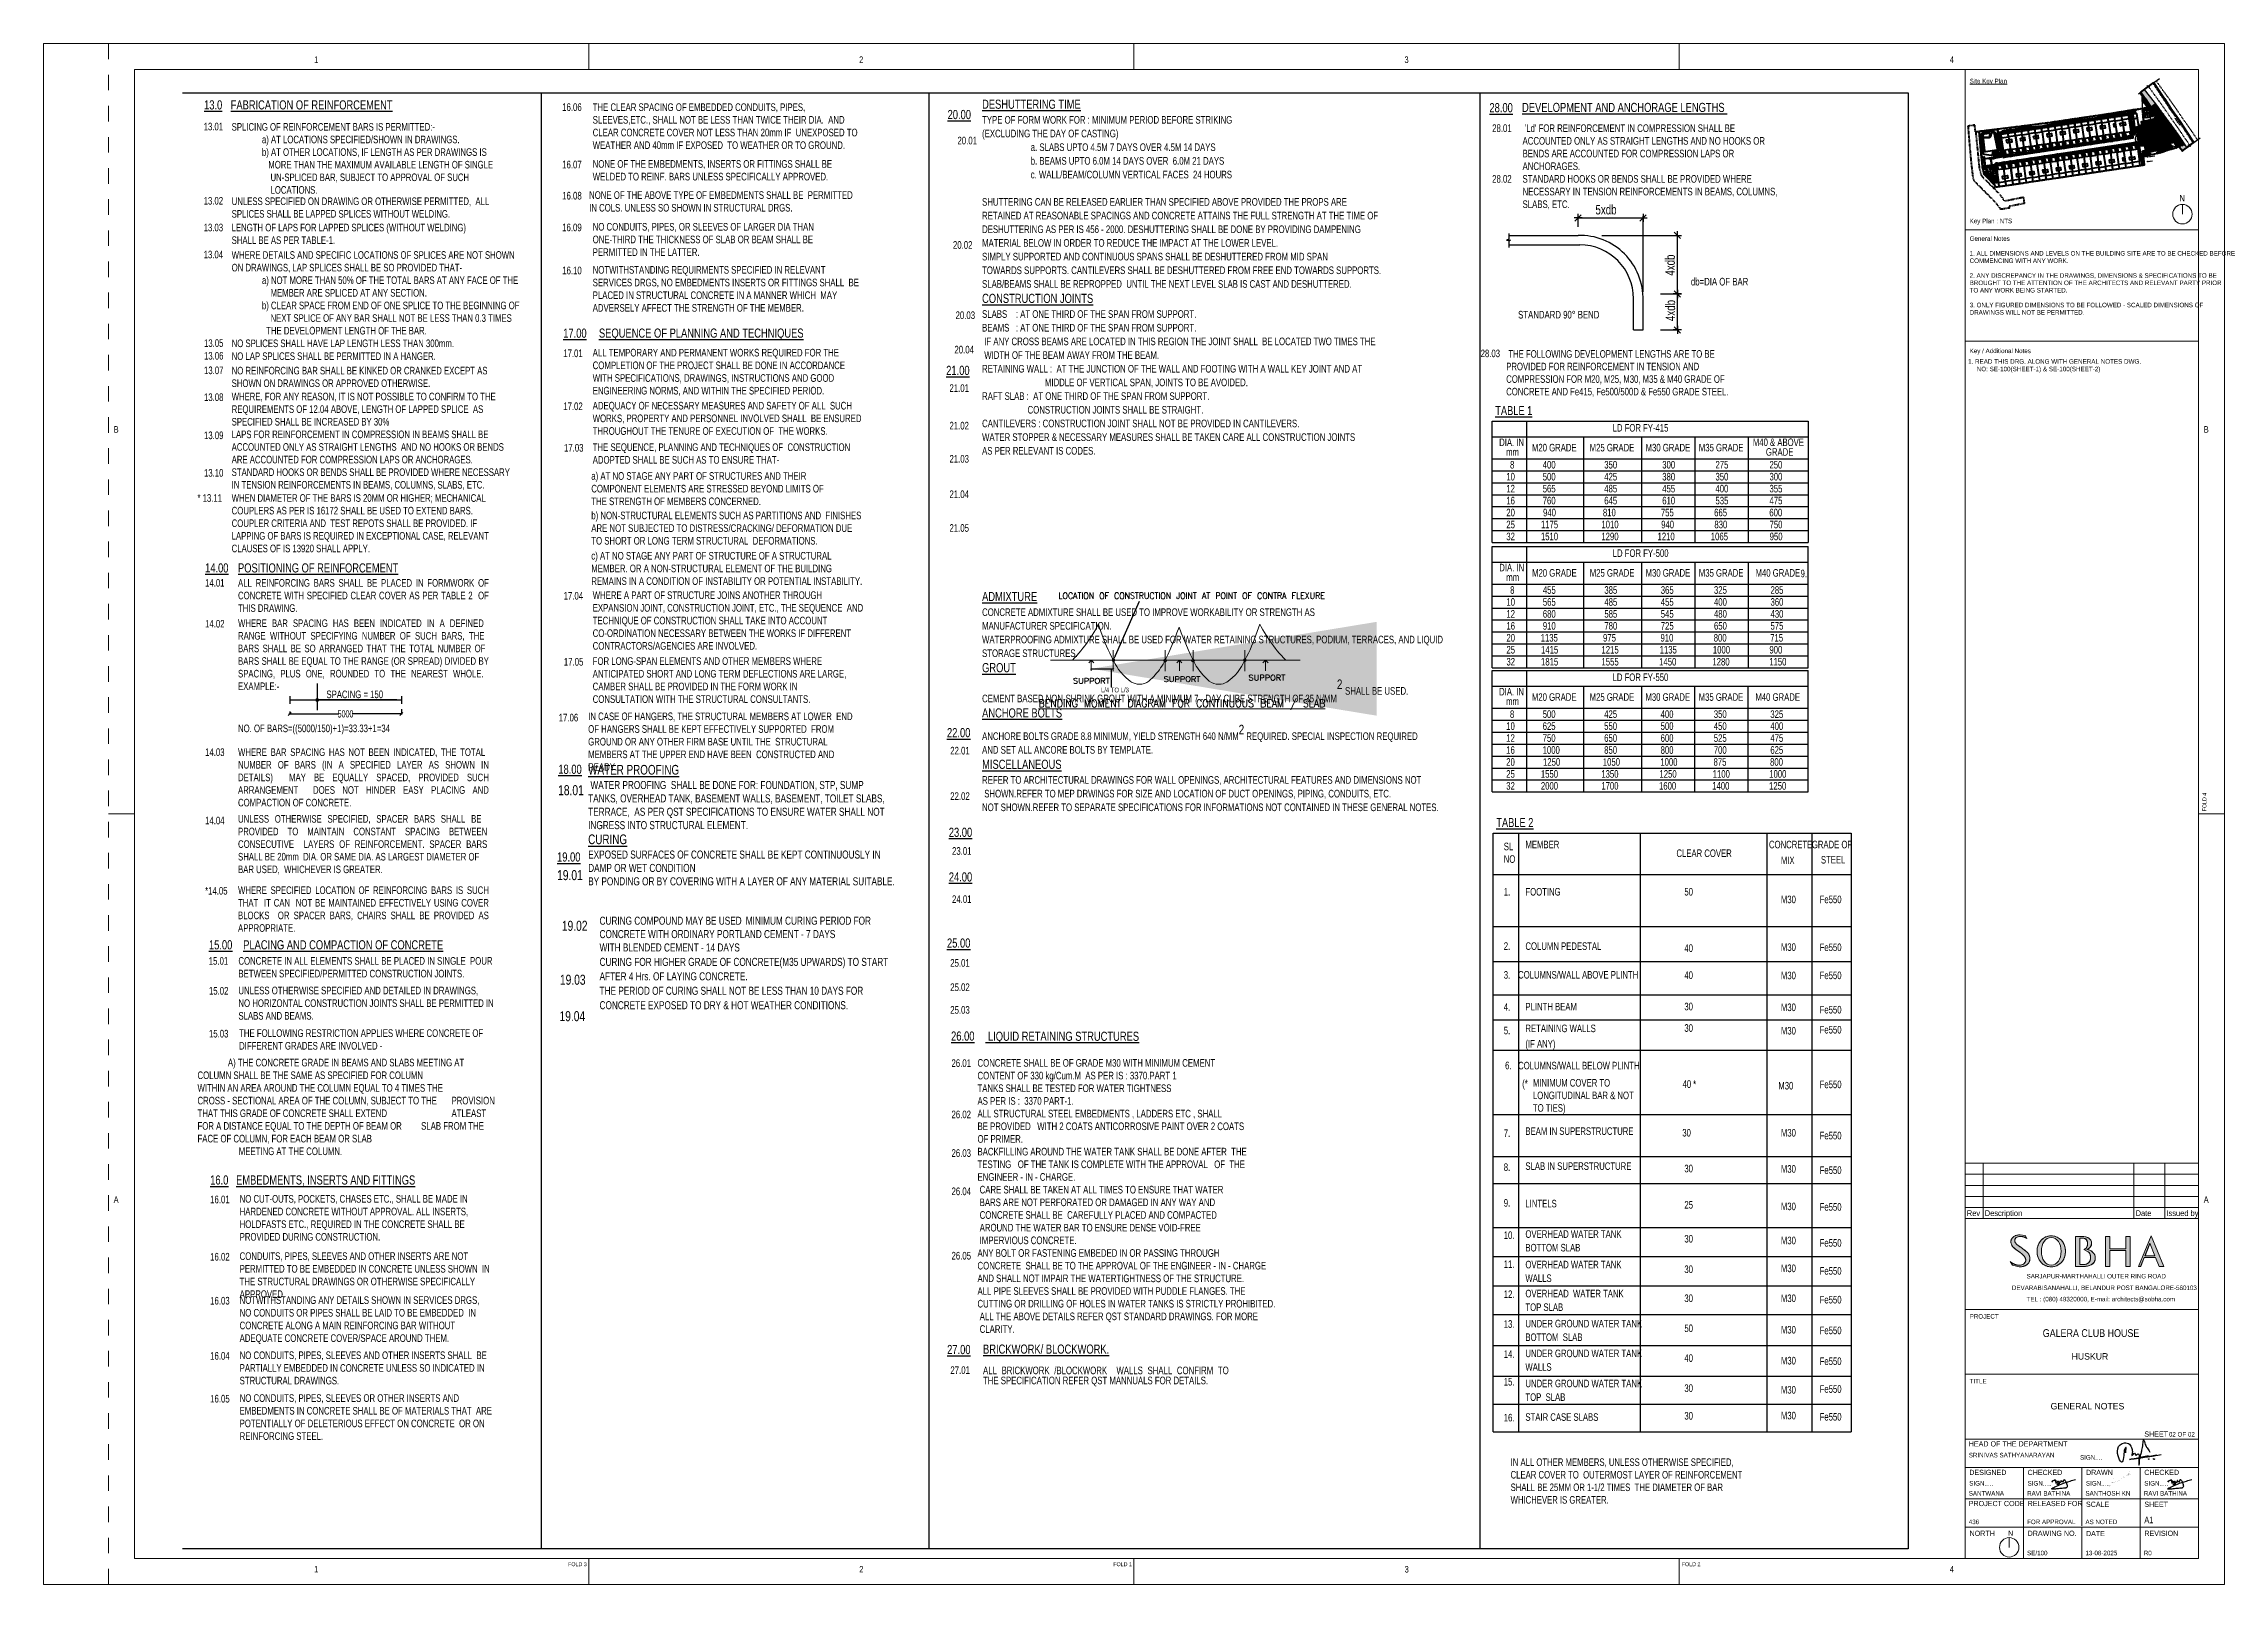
# Paper-space layout 'SE-GN-100_SH-02' of a CAD drawing. Header units: millimetres. Extents: x 3222 to 4063, y -2003 to -1409.
# The model-space entities are those that its viewports show. They can reach past a viewport. Long polylines and large blocks are cut down to what shows.
import ezdxf
from ezdxf import colors
from ezdxf.entities.mleader import LeaderData, LeaderLine
from ezdxf.enums import TextEntityAlignment as Align
from ezdxf.math import Vec2, Vec3

# ---------------------------------------------------------------- set-up
doc = ezdxf.new("R2018")
doc.units = ezdxf.units.MM
doc.header["$MEASUREMENT"] = 0
doc.set_wipeout_variables(frame=1)
for name, pattern in [('ACAD_ISO14W100', [25.5, 12, -3, 0.5, -3, 0.5, -3, 0.5, -3]), ('CENTER', [50.8, 31.75, -6.35, 6.35, -6.35]), ('CONTINOUS', [0]), ('Dash', [6.35, 3.175, -3.175]), ('DASHDOT', [1, 0.5, -0.25, 0, -0.25]), ('DASHED', [0.75, 0.5, -0.25]), ('DASHED2', [0.375, 0.25, -0.125]), ('HIDDEN', [9.525, 6.35, -3.175]), ('Title Dash Lines', [12, 6, -6])]:
    doc.linetypes.add(name, pattern=pattern)
doc.layers.get('0').update_dxf_attribs({"color": 71})
doc.layers.get('Defpoints').update_dxf_attribs({"color": 121})
for name, color, linetype, lineweight in [('A-ANNO-NOTE', 131, 'Continuous', 9), ('A-DETL-THIN', 151, 'Continuous', 9), ('Door', 1, 'Continuous', 20), ('G-ANNO-SCHD', 231, 'Continuous', 9), ('G-ANNO-SYMB', 111, 'Continuous', 9), ('G-ANNO-TTLB', 7, 'Continuous', 9), ('G-ANNO-TTLB-THIN', 151, 'Continuous', 9), ('Wall', 2, 'Continuous', 40)]:
    doc.layers.add(name, color=color, linetype=linetype, lineweight=lineweight)
for name, color, linetype in [('Boundary', 31, 'Continuous'), ('DIM', 8, 'Continuous'), ('Dimension', 6, 'Continuous'), ('Fixtures', 133, 'Continuous'), ('Furniture', 13, 'Continuous'), ('Hatch', 8, 'Continuous'), ('Hidden', 8, 'HIDDEN'), ('Parking', 241, 'Continuous'), ('PDF2_0', 7, 'Continuous'), ('PDF2_sub title', 7, 'Continuous'), ('PDF2_text', 7, 'Continuous'), ('REIF', 3, 'Continuous'), ('S-SIGNS', 200, 'Continuous'), ('SECTION', 7, 'Continuous'), ('SIGN', 1, 'Continuous'), ('Staircase', 14, 'Continuous'), ('Structural', 5, 'Continuous'), ('TEMP', 9, 'Continuous'), ('TEXT', 6, 'Continuous'), ('TEXT1', 6, 'Continuous'), ('Window', 4, 'Continuous')]:
    doc.layers.add(name, color=color, linetype=linetype)
doc.layers.get('Defpoints').off()
doc.styles.add('Arial Narrow', font='ARIALN.TTF', dxfattribs={"height": 3})
doc.styles.add('Arial Narrow_1', font='ARIALN.TTF', dxfattribs={"height": 2.1})
doc.styles.add('Arial Narrow_2', font='ARIALN.TTF', dxfattribs={"height": 2})
doc.styles.add('Arial Narrow_3', font='ARIALN.TTF', dxfattribs={"height": 2.2})
doc.styles.add('Arial Narrow_4', font='ARIALN.TTF', dxfattribs={"height": 1.5})
doc.styles.add('Dim.s & Anno.(Misc.)', font='ARIALN.TTF')
doc.styles.add('EUROROMAN', font='eur_____.pfb', dxfattribs={"height": 5})
doc.styles.add('GFC', font='ARIALN.TTF')
doc.styles.add('ROMANC', font='romanc')
doc.styles.add('ROMANS', font='romans.shx', dxfattribs={"width": 0.8})
doc.styles.add('SOBHA', font='swisscl.ttf')
doc.styles.add('SOBHA -Bold', font='arialbd.ttf')
doc.styles.add('SOBHA SMALL', font='arial.ttf')
doc.styles.add('sobha.sed', font='swisscl.ttf', dxfattribs={"width": 0.8})
doc.styles.get("Standard").update_dxf_attribs({"font": 'romans.shx', "height": 0.3})
doc.styles.add('THO', font='tahoma.ttf')
doc.linetypes.add('FENCELINE2', pattern='A,0.25,-0.1,[132,ltypeshp.shx,S=0.1,R=0,X=-0.1,Y=0],-0.1,1', length=1.45)
doc.dimstyles.new('A-GFC-100', dxfattribs={"dimtxt": 200, "dimasz": 100, "dimexe": 100, "dimexo": 0, "dimgap": 0, "dimtad": 0, "dimtoh": 1, "dimdec": 0, "dimzin": 1, "dimdsep": 46, "dimtxsty": 'Dim.s & Anno.(Misc.)', "dimblk": 'ARCHTICK', "dimcen": 0, "dimdle": 100, "dimclrd": 8, "dimclre": 8, "dimclrt": 6, "dimazin": 2, "dimtfac": 1, "dimtdec": 0, "dimtmove": 2, "dimatfit": 3, "dimfxl": 1, "dimtfill": 1, "dimtolj": 1, "dimlwd": -1, "dimlwe": 9, "dimarcsym": 0})
doc.dimstyles.new('sobha.sed', dxfattribs={"dimtxt": 250, "dimasz": 100, "dimexe": 25, "dimexo": 25, "dimgap": 0.1, "dimtad": 0, "dimdec": 0, "dimdsep": 46, "dimtxsty": 'sobha.sed', "dimblk": 'OBLIQUE', "dimcen": 25, "dimdle": 25, "dimclrd": 8, "dimclre": 8, "dimclrt": 6, "dimadec": 0, "dimazin": 0, "dimtfac": 1, "dimtdec": 0, "dimtmove": 2, "dimatfit": 3, "dimfxl": 0.1, "dimlwd": 25, "dimlwe": 25, "dimarcsym": 0})
pattern_1 = [(342, (-24985101135.5, -12506023392.6), (320.0586717102, 163.0780385677), [127, -381]), (72, (-24985101094.74, -12506023472.63), (-163.0780385677, 320.0586717102), [127, -381])]
pattern_2 = [(0, (0, 0), (95.25, 95.25), [47.625, -142.875]), (90, (23.81, -23.81), (-95.25, 95.25), [47.625, -142.875])]
pattern_3 = [(45, (-3770.748, 42351.17), (-22.45064, 22.45064), []), (135, (-3770.748, 42351.17), (-22.45064, -22.45064), [])]

psp = doc.layouts.new('SE-GN-100_SH-02')

msp = doc.modelspace()

# ---------------------------------------------------------------- texts
at = {"layer": 'TEXT', "color": 3, "style": 'SOBHA'}
for s, height, p in [('%%U13.0', 3.182, (1093.57, 974.54)), ('%%UFABRICATION OF REINFORCEMENT', 3.1815, (1102.9, 974.54)), ('%%U20.00', 3.197, (1354.22, 971.15, -8.01)), ('%%U28.00', 3.197, (1544.18, 973.55, -0.38)), ('%%UDEVELOPMENT AND ANCHORAGE LENGTHS ', 3.1972, (1555.62, 973.63, 7.63)), ('%%U21.00', 3.197, (1353.73, 881.48)), ('%%U14.00', 3.182, (1093.92, 812.26)), ('%%UPOSITIONING OF REINFORCEMENT', 3.1815, (1105.46, 812.26)), ('%%U22.00', 3.197, (1354.01, 754.51)), ('%%U18.00', 3.197, (1217.75, 741.68, -8.01)), ('%%U23.00', 3.197, (1354.64, 719.59, -8.01)), ('%%U19.00', 3.197, (1217.3, 710.94, -8.01)), ('%%U24.00', 3.197, (1354.64, 703.94, -8.01)), ('%%U15.00', 3.197, (1095.26, 680.15)), ('%%UPLACING AND COMPACTION OF CONCRETE', 3.1972, (1107.26, 680.15)), ('%%U25.00', 3.197, (1354.01, 680.77)), ('%%U26.00', 3.197, (1355.44, 648.16, -0.38)), ('%%U LIQUID RETAINING STRUCTURES%%U ', 3.1972, (1367.46, 648.1, -0.38)), ('%%U16.0', 3.197, (1095.69, 597.73)), ('%%UEMBEDMENTS, INSERTS AND FITTINGS', 3.1972, (1104.77, 597.73)), ('%%U27.00', 3.197, (1354.06, 538.31, -8.39))]:
    msp.add_text(s, height=height, dxfattribs=at).set_placement(p)
at = {"layer": 'TEXT', "style": 'SOBHA'}
for s, height, p in [('%%U17.00', 3.197, (1219.47, 894.52)), ('%%USEQUENCE OF PLANNING AND TECHNIQUES', 3.1972, (1231.99, 894.54)), ('%%UTABLE 1', 3.168, (1546.22, 867.39)), ('%%UTABLE 2', 3.168, (1546.59, 723.02))]:
    msp.add_text(s, height=height, dxfattribs=at).set_placement(p)
at = {"layer": 'TEXT', "color": 4, "insert": (1366.31, 982.76), "char_height": 4.263, "width": 171.4774, "attachment_point": 1, "style": 'ROMANC'}
msp.add_mtext('\\pxa0.66667,sm1.07917;{\\fSwis721 LtCn BT|b0|i0|c0|p34;\\H0.62499x;\\C6;\\P\\H1.2x;\\L\\C3;DESHUTTERING TIME} \\P\\pa0.25,s*;{\\fSwis721 LtCn BT|b0|i0|c0|p34;\\H0.625x;\\C6;TYPE OF FORM WORK FOR : MINIMUM PERIOD BEFORE STRIKING \\P(EXCLUDING THE DAY OF CASTING) \\P^Ia. SLABS UPTO 4.5M 7 DAYS OVER 4.5M 14 DAYS \\P^Ib. BEAMS UPTO 6.0M 14 DAYS OVER  6.0M 21 DAYS\\P^Ic. WALL/BEAM/COLUMN VERTICAL FACES  24 HOURS\\P\\PSHUTTERING CAN BE RELEASED EARLIER THAN SPECIFIED ABOVE PROVIDED THE PROPS ARE \\PRETAINED AT REASONABLE SPACINGS AND CONCRETE ATTAINS THE FULL STRENGTH AT THE TIME OF \\PDESHUTTERING AS PER IS 456 - 2000. DESHUTTERING SHALL BE DONE BY PROVIDING DAMPENING \\PMATERIAL BELOW IN ORDER TO REDUCE THE IMPACT AT THE LOWER LEVEL.\\PSIMPLY SUPPORTED AND CONTINUOUS SPANS SHALL BE DESHUTTERED FROM MID SPAN \\PTOWARDS SUPPORTS. CANTILEVERS SHALL BE DESHUTTERED FROM FREE END TOWARDS SUPPORTS. \\PSLAB/BEAMS SHALL BE REPROPPED  UNTIL THE NEXT LEVEL SLAB IS CAST AND DESHUTTERED. \\P\\H1.2x;\\L\\C3;CONSTRUCTION JOINTS\\Fromanc|c0;\\H1.3333x;\\l }\\P{\\fSwis721 LtCn BT|b0|i0|c0|p34;\\H0.625x;\\C6;SLABS    : AT ONE THIRD OF THE SPAN FROM SUPPORT.\\PBEAMS   : AT ONE THIRD OF THE SPAN FROM SUPPORT.\\P IF ANY CROSS BEAMS ARE LOCATED IN THIS REGION THE JOINT SHALL  BE LOCATED TWO TIMES THE \\P WIDTH OF THE BEAM AWAY FROM THE BEAM. \\PRETAINING WALL :  AT THE JUNCTION OF THE WALL AND FOOTING WITH A WALL KEY JOINT AND AT \\P                             MIDDLE OF VERTICAL SPAN, JOINTS TO BE AVOIDED. \\PRAFT SLAB :  AT ONE THIRD OF THE SPAN FROM SUPPORT. \\P                     CONSTRUCTION JOINTS SHALL BE STRAIGHT. \\PCANTILEVERS : CONSTRUCTION JOINT SHALL NOT BE PROVIDED IN CANTILEVERS.\\PWATER STOPPER & NECESSARY MEASURES SHALL BE TAKEN CARE ALL CONSTRUCTION JOINTS \\PAS PER RELEVANT IS CODES.\\P\\H1.2x;\\L\\C3;\\P\\P^J\\P\\P\\P\\P\\PADMIXTURE\\P\\pa0.66667,sm1.07917;\\H0.83333x;\\l\\C6;CONCRETE ADMIXTURE SHALL BE USED TO IMPROVE WORKABILITY OR STRENGTH AS \\PMANUFACTURER SPECIFICATION.\\PWATERPROOFING ADMIXTURE SHALL BE USED FOR WATER RETAINING STRUCTURES, PODIUM, TERRACES, AND LIQUID STORAGE STRUCTURES.\\P\\pa0.25,s*;\\H1.2x;\\L\\C3;GROUT\\H0.83333x;\\l\\C6;\\P\\pa0.66667,sm1.07917;CEMENT BASED NON-SHRINK GROUT WITH A MINIMUM 7 - DAY CUBE STRENGTH OF 35 N/MM\\A1;\\H1.25x;\\S2^ ;\\S ^ ;\\H0.8x;SHALL BE USED.\\P\\pa0.25,s*;\\H1.2x;\\L\\C3;ANCHORE BOLTS\\H0.83333x;\\l\\C6;\\P\\pa0.66667,sm1.07917;ANCHORE BOLTS GRADE 8.8 MINIMUM, YIELD STRENGTH 640 N/MM\\H1.25x;\\S2^ ;\\H0.8x; REQUIRED. SPECIAL INSPECTION REQUIRED\\PAND SET ALL ANCORE BOLTS BY TEMPLATE.\\P\\pa0.25,s*;\\H1.2x;\\L\\C3;MISCELLANEOUS\\H0.83333x;\\l\\C6;\\P\\pa0.66667,sm1.07917;REFER TO ARCHITECTURAL DRAWINGS FOR WALL OPENINGS, ARCHITECTURAL FEATURES AND DIMENSIONS NOT\\P SHOWN.REFER TO MEP DRWINGS FOR SIZE AND LOCATION OF DUCT OPENINGS, PIPING, CONDUITS, ETC. \\PNOT SHOWN.REFER TO SEPARATE SPECIFICATIONS FOR INFORMATIONS NOT CONTAINED IN THESE GENERAL NOTES.}', dxfattribs=at)
at = {"layer": 'TEXT', "insert": (1366.64, 541.65, -0.38), "char_height": 2.66437, "width": 85.8864, "attachment_point": 1, "line_spacing_factor": 0.792, "style": 'ROMANS'}
msp.add_mtext('{\\fSwis721 LtCn BT|b0|i0|c0|p34;\\H1.2x;\\W1;\\L\\C3;BRICKWORK/ BLOCKWORK.\\P\\H0.83333x;\\C256;\\P\\pxqd;\\l\\C6;ALL BRICKWORK /BLOCKWORK  WALLS SHALL CONFIRM TO THE SPECIFICATION REFER QST MANNUALS FOR DETAILS.}', dxfattribs=at)
at = {"layer": 'TEXT1', "style": 'SOBHA'}
for s, height, p in [('16.06', 2.664, (1219.11, 974.01)), ('13.01', 2.651, (1093.42, 967.21)), ('20.01', 2.664, (1357.68, 962.29, -8.01)), ('16.07', 2.664, (1219.11, 953.88)), ('13.02', 2.651, (1093.42, 941.19)), ('16.08', 2.664, (1219.11, 942.97)), ('5xdb', 3.33, (1581.35, 937.74, 7.63)), ('13.03', 2.651, (1093.42, 931.82)), ('16.09', 2.664, (1219.11, 931.85)), ('20.02', 2.664, (1356.1, 925.7, -8.01)), ('13.04', 2.651, (1093.42, 922.35)), ('16.10', 2.664, (1219.12, 916.76)), ('db=DIA OF BAR', 2.6644, (1614.82, 912.84, 7.63)), ('20.03', 2.664, (1357.02, 901.07)), ('STANDARD 90%%D BEND', 2.6644, (1554.24, 901.26, 7.63)), ('13.05', 2.651, (1093.54, 891.31)), ('13.06', 2.651, (1093.54, 886.86)), ('17.01', 2.664, (1219.47, 887.73)), ('20.04', 2.664, (1356.62, 889.02)), ('28.03', 2.64, (1541.12, 887.71, 7.94)), ('13.07', 2.651, (1093.54, 881.76)), ('13.08', 2.651, (1093.54, 872.35)), ('17.02', 2.664, (1219.47, 869.16)), ('21.01', 2.664, (1354.87, 875.53)), ('21.02', 2.664, (1354.87, 862.37)), ('LD FOR FY-415', 2.6404, (1587.37, 861.62)), ('13.09', 2.651, (1093.54, 858.99)), ('17.03', 2.664, (1219.74, 854.61)), ('DIA. IN ', 2.64, (1547.6, 856.55)), ('M20 GRADE', 2.64, (1559.09, 854.68)), ('M25 GRADE', 2.64, (1579.33, 854.68)), ('M30 GRADE', 2.64, (1598.94, 854.68)), ('M35 GRADE', 2.64, (1617.6, 854.68)), ('M40 & ABOVE', 2.6404, (1636.54, 856.55)), ('21.03', 2.664, (1354.87, 850.74)), ('mm', 2.64, (1550.04, 853.17)), ('8', 2.64, (1551.41, 848.69)), ('400', 2.64, (1562.86, 848.69)), ('350', 2.64, (1584.44, 848.69)), ('300', 2.64, (1604.77, 848.69)), ('275', 2.64, (1623.43, 848.69)), ('GRADE', 2.64, (1641.11, 853.17)), ('250', 2.64, (1642.37, 848.69)), ('13.10', 2.651, (1093.54, 845.83)), ('21.04', 2.664, (1354.87, 838.33)), ('10', 2.64, (1550.1, 844.5)), ('12', 2.64, (1550.1, 840.31)), ('500', 2.64, (1562.86, 844.5)), ('565', 2.64, (1562.86, 840.31)), ('425', 2.64, (1584.44, 844.5)), ('485', 2.64, (1584.44, 840.31)), ('455', 2.64, (1604.77, 840.31)), ('380', 2.64, (1604.77, 844.5)), ('400', 2.64, (1623.43, 840.31)), ('350', 2.64, (1623.43, 844.5)), ('300', 2.64, (1642.37, 844.5)), ('355', 2.64, (1642.37, 840.31)), ('* 13.11', 2.651, (1091.24, 837.03)), ('20', 2.64, (1550.1, 831.93)), ('16', 2.64, (1550.1, 836.12)), ('760', 2.64, (1562.86, 836.12)), ('940', 2.64, (1562.99, 831.93)), ('810', 2.64, (1583.97, 831.93)), ('645', 2.64, (1584.44, 836.12)), ('755', 2.64, (1604.3, 831.93)), ('610', 2.64, (1604.77, 836.12)), ('665', 2.64, (1622.96, 831.93)), ('535', 2.64, (1623.43, 836.12)), ('475', 2.64, (1642.37, 836.12)), ('600', 2.64, (1642.31, 831.93)), ('21.05', 2.664, (1354.87, 826.51)), ('32', 2.64, (1550.1, 823.55)), ('25', 2.64, (1550.1, 827.74)), ('1175', 2.64, (1562.24, 827.74)), ('1510', 2.64, (1562.24, 823.55)), ('1010', 2.64, (1583.43, 827.74)), ('1290', 2.64, (1583.43, 823.55)), ('1210', 2.64, (1603.12, 823.55)), ('940', 2.64, (1604.39, 827.74)), ('1065', 2.64, (1621.79, 823.55)), ('830', 2.64, (1623.05, 827.74)), ('750', 2.64, (1642.4, 827.74)), ('950', 2.64, (1642.42, 823.55)), ('LD FOR FY-500', 2.6404, (1587.41, 817.71)), ('DIA. IN ', 2.64, (1547.64, 812.64)), ('mm', 2.64, (1550.08, 809.26)), ('M20 GRADE', 2.64, (1559.13, 810.78)), ('M25 GRADE', 2.64, (1579.37, 810.78)), ('M30 GRADE', 2.64, (1598.94, 810.78)), ('M35 GRADE', 2.64, (1617.6, 810.78)), ('M40 GRADE', 2.64, (1637.48, 810.78)), ('9.', 2.64, (1653.27, 810.58, -0.31)), ('14.01', 2.651, (1093.92, 807.3)), ('17.04', 2.664, (1219.61, 802.73)), ('10', 2.64, (1550.14, 800.59)), ('8', 2.64, (1551.45, 804.78)), ('455', 2.64, (1562.91, 804.78)), ('565', 2.64, (1562.91, 800.59)), ('485', 2.64, (1584.48, 800.59)), ('385', 2.64, (1584.48, 804.78)), ('455', 2.64, (1604.25, 800.59)), ('365', 2.64, (1604.25, 804.78)), ('400', 2.64, (1622.91, 800.59)), ('325', 2.64, (1622.91, 804.78)), ('360', 2.64, (1642.73, 800.59)), ('285', 2.64, (1642.73, 804.78)), ('14.02', 2.651, (1093.92, 792.96)), ('12', 2.64, (1550.14, 796.41)), ('680', 2.64, (1562.91, 796.41)), ('585', 2.64, (1584.48, 796.41)), ('545', 2.64, (1604.25, 796.41)), ('480', 2.64, (1622.91, 796.41)), ('430', 2.64, (1642.73, 796.41)), ('20', 2.64, (1550.14, 788.03)), ('16', 2.64, (1550.14, 792.22)), ('1135', 2.64, (1562.14, 788.03)), ('910', 2.64, (1562.91, 792.22)), ('975', 2.64, (1584.01, 788.03)), ('780', 2.64, (1584.48, 792.22)), ('910', 2.64, (1604.15, 788.03)), ('725', 2.64, (1604.25, 792.22)), ('800', 2.64, (1622.81, 788.03)), ('650', 2.64, (1622.91, 792.22)), ('715', 2.64, (1642.63, 788.03)), ('575', 2.64, (1642.73, 792.22)), ('17.05', 2.664, (1219.69, 779.61)), ('32', 2.64, (1550.14, 779.65)), ('25', 2.64, (1550.14, 783.84)), ('1415', 2.64, (1562.28, 783.84)), ('1815', 2.64, (1562.28, 779.65)), ('1215', 2.64, (1583.47, 783.84)), ('1555', 2.64, (1583.47, 779.65)), ('1450', 2.64, (1603.7, 779.65)), ('1135', 2.64, (1603.86, 783.84)), ('1280', 2.64, (1622.36, 779.65)), ('1000', 2.64, (1622.52, 783.84)), ('900', 2.64, (1642.34, 783.84)), ('1150', 2.64, (1642.29, 779.65)), ('SPACING = 150', 2.6513, (1136.45, 768.2)), ('L/4 TO L/3', 1.65, (1408.02, 770.24)), ('17.06', 2.664, (1217.88, 760.05)), ('14.03', 2.651, (1093.92, 747.94)), ('22.01', 2.664, (1355.15, 748.47)), ('18.01', 3.5, (1217.69, 734.19, -8.01)), ('22.02', 2.664, (1355.15, 732.53)), ('14.04', 2.651, (1093.92, 723.98)), ('23.01', 2.664, (1355.78, 713.31, -8.01)), ('MEMBER', 2.64, (1556.8, 715.58)), ('CONCRETE', 2.64, (1642.19, 715.58)), ('MIX', 2.64, (1646.36, 710.04)), ('GRADE OF', 2.64, (1657.21, 715.58)), ('STEEL', 2.64, (1660.39, 710.25)), ('19.01', 3.5, (1217.33, 704.43, -8.01)), ('*14.05', 2.651, (1093.92, 699.36)), ('24.01', 2.664, (1355.78, 696.41, -8.01)), ('1.', 2.64, (1549.21, 699.02)), ('FOOTING', 2.64, (1556.8, 699.02)), ('50', 2.64, (1612.53, 699.02)), ('M30', 2.64, (1646.36, 696.34)), ('Fe550', 2.64, (1659.95, 696.34)), ('19.02', 3.5, (1219, 686.66, -8.01)), ('2.', 2.64, (1549.21, 679.97)), ('COLUMN PEDESTAL', 2.6404, (1556.8, 679.97)), ('40', 2.64, (1612.53, 679.26)), ('M30', 2.64, (1646.36, 679.63)), ('Fe550', 2.64, (1659.95, 679.56)), ('15.01', 2.664, (1095.18, 674.78, -8.01)), ('25.01', 2.664, (1355.15, 674.07)), ('15.02', 2.664, (1095.25, 664.29, -8.01)), ('19.03', 3.5, (1218.32, 667.76, -8.01)), ('25.02', 2.664, (1355.15, 665.56)), ('3.', 2.64, (1549.21, 669.88)), ('COLUMNS/WALL ABOVE PLINTH  ', 2.6404, (1554.24, 669.92)), ('40', 2.64, (1612.53, 669.78)), ('M30', 2.64, (1646.36, 669.69)), ('Fe550', 2.64, (1659.95, 669.72)), ('19.04', 3.5, (1218.17, 654.99, -8.01)), ('25.03', 2.664, (1355.15, 657.6)), ('4.', 2.64, (1549.21, 658.65)), ('PLINTH BEAM', 2.6404, (1556.8, 658.74)), ('30', 2.64, (1612.53, 658.8)), ('M30', 2.64, (1646.36, 658.52)), ('Fe550', 2.64, (1659.95, 657.69)), ('15.03', 2.664, (1095.26, 649.28)), ('5.', 2.64, (1549.21, 650.41)), ('RETAINING WALLS', 2.6404, (1556.8, 651.14)), ('30', 2.64, (1612.53, 651.27)), ('M30', 2.64, (1646.36, 650.32)), ('Fe550', 2.64, (1659.95, 650.67)), ('(IF ANY)', 2.64, (1556.8, 645.73)), ('26.01', 2.664, (1355.59, 638.94, -0.38)), ('6.', 2.64, (1549.67, 638.14)), ('COLUMNS/WALL BELOW PLINTH  ', 2.6404, (1554.24, 638.1)), ('(*', 2.64, (1555.68, 631.81)), ('40', 2.64, (1611.89, 631.61)), ('*', 2.64, (1615.59, 631.57)), ('M30', 2.64, (1645.46, 631.05)), ('Fe550', 2.64, (1659.95, 631.5)), ('26.02', 2.664, (1355.59, 620.97, -0.38)), ('7.', 2.64, (1549.21, 614.43)), ('BEAM IN SUPERSTRUCTURE', 2.6404, (1556.8, 615.13)), ('30', 2.64, (1611.8, 614.57)), ('M30', 2.64, (1646.36, 614.55)), ('Fe550', 2.64, (1659.95, 613.57)), ('26.03', 2.664, (1355.59, 607.43, -0.38)), ('8.', 2.64, (1549.21, 602.49)), ('SLAB IN SUPERSTRUCTURE', 2.6404, (1556.8, 602.87)), ('30', 2.64, (1612.53, 602.02)), ('M30', 2.64, (1646.36, 601.88)), ('Fe550', 2.64, (1659.95, 601.46)), ('26.04', 2.664, (1355.59, 594.02, -0.38)), ('16.01', 2.664, (1095.69, 591.17)), ('9.', 2.64, (1549.21, 589.99)), ('LINTELS', 2.64, (1556.8, 589.73)), ('25', 2.64, (1612.53, 589.3)), ('M30', 2.64, (1646.36, 588.75)), ('Fe550', 2.64, (1659.95, 588.57)), ('10.', 2.64, (1549.21, 578.65)), ('OVERHEAD WATER TANK', 2.6404, (1556.8, 579.05)), ('16.02', 2.664, (1095.69, 571.09)), ('26.05', 2.664, (1355.59, 571.45, -0.38)), ('BOTTOM SLAB', 2.6404, (1556.8, 574.28)), ('30', 2.64, (1612.53, 577.41)), ('M30', 2.64, (1646.36, 576.81)), ('Fe550', 2.64, (1659.95, 575.96)), ('11.', 2.64, (1549.21, 568.5)), ('WALLS', 2.64, (1556.8, 563.58)), ('OVERHEAD WATER TANK', 2.6404, (1556.8, 568.36)), ('30', 2.64, (1612.53, 566.72)), ('M30', 2.64, (1646.36, 567.04)), ('Fe550', 2.64, (1659.95, 566.15)), ('16.03', 2.664, (1095.69, 555.68)), ('12.', 2.64, (1549.21, 557.97)), ('OVERHEAD  WATER TANK', 2.6404, (1556.8, 558.2)), ('30', 2.64, (1612.53, 556.56)), ('M30', 2.64, (1646.36, 556.54)), ('Fe550', 2.64, (1659.95, 556.06)), ('TOP SLAB', 2.64, (1556.8, 553.43)), ('13.', 2.64, (1549.21, 547.53)), ('UNDER GROUND WATER TANK', 2.6404, (1556.8, 547.67)), ('BOTTOM  SLAB', 2.6404, (1556.8, 542.9)), ('50', 2.64, (1612.53, 546.03)), ('M30', 2.64, (1646.36, 545.52)), ('Fe550', 2.64, (1659.95, 545.28)), ('16.04', 2.664, (1095.69, 536.35)), ('14.', 2.64, (1549.21, 536.98)), ('UNDER GROUND WATER TANK', 2.6404, (1556.8, 537.23)), ('40', 2.64, (1612.53, 535.59)), ('M30', 2.64, (1646.36, 534.68)), ('Fe550', 2.64, (1659.95, 534.49)), ('27.01', 2.664, (1355.2, 531.34, -8.39)), ('15.', 2.64, (1549.21, 527.29)), ('WALLS', 2.64, (1556.8, 532.46)), ('UNDER GROUND WATER TANK', 2.6404, (1556.8, 526.69)), ('30', 2.64, (1612.53, 525.04)), ('16.05', 2.664, (1095.69, 521.34)), ('TOP  SLAB', 2.64, (1556.8, 521.91)), ('M30', 2.64, (1646.36, 524.46)), ('Fe550', 2.64, (1659.95, 524.74)), ('16.', 2.64, (1549.21, 514.71)), ('STAIR CASE SLABS', 2.6404, (1556.8, 514.92)), ('30', 2.64, (1612.53, 515.35)), ('M30', 2.64, (1646.36, 515.43)), ('Fe550', 2.64, (1659.95, 515.01))]:
    msp.add_text(s, height=height, dxfattribs=at).set_placement(p)
for p in [(1609.17, 916.27, 7.63), (1609.27, 900.35, 7.63)]:
    msp.add_text('4xdb', height=3.33, rotation=90, dxfattribs=at).set_placement(p)
for s, insert, char_height, width, attachment_point in [('THE CLEAR SPACING OF EMBEDDED CONDUITS, PIPES,  SLEEVES,ETC., SHALL NOT BE LESS THAN TWICE THEIR DIA.  AND CLEAR CONCRETE COVER NOT LESS THAN 20mm IF  UNEXPOSED TO WEATHER AND 40mm IF EXPOSED  TO WEATHER OR TO GROUND.', (1229.8, 976.66), 2.66438, 93.6945, 1), ('SPLICING OF REINFORCEMENT BARS IS PERMITTED:- \\P^Ia) AT LOCATIONS SPECIFIED/SHOWN IN DRAWINGS. \\P^Ib) AT OTHER LOCATIONS, IF LENGTH AS PER DRAWINGS IS\\P                 MORE THAN THE MAXIMUM AVAILABLE LENGTH OF SINGLE\\P^I    UN-SPLICED BAR, SUBJECT TO APPROVAL OF SUCH\\P^I    LOCATIONS.', (1103.23, 969.75), 2.6513, 96.8275, 1), ("\\pxql;28.01  ^I 'Ld' FOR REINFORCEMENT IN COMPRESSION SHALL BE \\P^IACCOUNTED ONLY AS STRAIGHT LENGTHS AND NO HOOKS OR \\P^IBENDS ARE ACCOUNTED FOR COMPRESSION LAPS OR \\P^IANCHORAGES.\\P28.02     STANDARD HOOKS OR BENDS SHALL BE PROVIDED WHERE \\P^INECESSARY IN TENSION REINFORCEMENTS IN BEAMS, COLUMNS, ^ISLABS, ETC.", (1545.14, 969.29, 7.63), 2.6644, 104.1975, 1), ('NONE OF THE EMBEDMENTS, INSERTS OR FITTINGS SHALL BE  WELDED TO REINF. BARS UNLESS SPECIFICALLY APPROVED.', (1229.8, 956.76), 2.66438, 93.0034, 1), ('UNLESS SPECIFIED ON DRAWING OR OTHERWISE PERMITTED,  ALL SPLICES SHALL BE LAPPED SPLICES WITHOUT WELDING.', (1103.23, 943.68), 2.65125, 90.304, 1), ('NONE OF THE ABOVE TYPE OF EMBEDMENTS SHALL BE  PERMITTED IN COLS. UNLESS SO SHOWN IN STRUCTURAL DRGS.', (1228.55, 945.85), 2.66438, 94.4176, 1), ('LENGTH OF LAPS FOR LAPPED SPLICES (WITHOUT WELDING)  SHALL BE AS PER TABLE-1.', (1103.23, 934.46), 2.6513, 90.1176, 1), ('NO CONDUITS, PIPES, OR SLEEVES OF LARGER DIA THAN  ONE-THIRD THE THICKNESS OF SLAB OR BEAM SHALL BE  PERMITTED IN THE LATTER.', (1229.8, 934.74), 2.66438, 88.1287, 1), ('WHERE DETAILS AND SPECIFIC LOCATIONS OF SPLICES ARE NOT SHOWN ON DRAWINGS, LAP SPLICES SHALL BE SO PROVIDED THAT- \\P^Ia) NOT MORE THAN 50% OF THE TOTAL BARS AT ANY FACE OF THE\\P^I    MEMBER ARE SPLICED AT ANY SECTION. \\P^Ib) CLEAR SPACE FROM END OF ONE SPLICE TO THE BEGINNING OF ^I    NEXT SPLICE OF ANY BAR SHALL NOT BE LESS THAN 0.3 TIMES  \\P                THE DEVELOPMENT LENGTH OF THE BAR.', (1103.23, 924.84), 2.65125, 100.7672, 1), ('NOTWITHSTANDING REQUIRMENTS SPECIFIED IN RELEVANT SERVICES DRGS, NO EMBEDMENTS INSERTS OR FITTINGS SHALL  BE PLACED IN STRUCTURAL CONCRETE IN A MANNER WHICH  MAY ADVERSELY AFFECT THE STRENGTH OF THE MEMBER.', (1229.8, 919.64), 2.66438, 93.4131, 1), ('NO SPLICES SHALL HAVE LAP LENGTH LESS THAN 300mm.', (1103.23, 893.89), 2.6513, 88.3469, 1), ('NO LAP SPLICES SHALL BE PERMITTED IN A HANGER.', (1103.23, 889.38), 2.6513, 80.7051, 1), ('ALL TEMPORARY AND PERMANENT WORKS REQUIRED FOR THE  COMPLETION OF THE PROJECT SHALL BE DONE IN ACCORDANCE  WITH SPECIFICATIONS, DRAWINGS, INSTRUCTIONS AND GOOD  ENGINEERING NORMS, AND WITHIN THE SPECIFIED PERIOD.', (1229.8, 890.62), 2.66438, 94.1689, 1), (' THE FOLLOWING DEVELOPMENT LENGTHS ARE TO BE PROVIDED FOR REINFORCEMENT IN TENSION AND COMPRESSION FOR M20, M25, M30, M35 & M40 GRADE OF CONCRETE AND Fe415, Fe500/500D & Fe550 GRADE STEEL.', (1550.07, 890.16), 2.6404, 87.3355, 1), ('NO REINFORCING BAR SHALL BE KINKED OR CRANKED EXCEPT AS SHOWN ON DRAWINGS OR APPROVED OTHERWISE.', (1103.23, 884.32), 2.6513, 95.15, 1), ('WHERE, FOR ANY REASON, IT IS NOT POSSIBLE TO CONFIRM TO THE REQUIREMENTS OF 12.04 ABOVE, LENGTH OF LAPPED SPLICE  AS SPECIFIED SHALL BE INCREASED BY 30%\\PLAPS FOR REINFORCEMENT IN COMPRESSION IN BEAMS SHALL BE ACCOUNTED ONLY AS STRAIGHT LENGTHS  AND NO HOOKS OR BENDS ARE ACCOUNTED FOR COMPRESSION LAPS OR ANCHORAGES. \\PSTANDARD HOOKS OR BENDS SHALL BE PROVIDED WHERE NECESSARY IN TENSION REINFORCEMENTS IN BEAMS, COLUMNS, SLABS, ETC.', (1103.23, 875.24), 2.65125, 98.5981, 1), ('ADEQUACY OF NECESSARY MEASURES AND SAFETY OF ALL  SUCH WORKS, PROPERTY AND PERSONNEL INVOLVED SHALL  BE ENSURED THROUGHOUT THE TENURE OF EXECUTION OF  THE WORKS.', (1229.8, 872.04), 2.66438, 94.2614, 1), ('THE SEQUENCE, PLANNING AND TECHNIQUES OF  CONSTRUCTION ADOPTED SHALL BE SUCH AS TO ENSURE THAT-', (1229.8, 857.49), 2.6644, 95.8762, 1), ('a) AT NO STAGE ANY PART OF STRUCTURES AND THEIR  COMPONENT ELEMENTS ARE STRESSED BEYOND LIMITS OF  THE STRENGTH OF MEMBERS CONCERNED.', (1229.31, 847.4), 2.66438, 87.9414, 1), ('WHEN DIAMETER OF THE BARS IS 20MM OR HIGHER; MECHANICAL COUPLERS AS PER IS 16172 SHALL BE USED TO EXTEND BARS. COUPLER CRITERIA AND  TEST REPOTS SHALL BE PROVIDED. IF LAPPING OF BARS IS REQUIRED IN EXCEPTIONAL CASE, RELEVANT CLAUSES OF IS 13920 SHALL APPLY.', (1103.23, 839.67), 2.65125, 95.15, 1), ('b) NON-STRUCTURAL ELEMENTS SUCH AS PARTITIONS AND  FINISHES ARE NOT SUBJECTED TO DISTRESS/CRACKING/ DEFORMATION DUE TO SHORT OR LONG TERM STRUCTURAL  DEFORMATIONS.', (1229.31, 833.57), 2.66438, 95.512, 1), ('c) AT NO STAGE ANY PART OF STRUCTURE OF A STRUCTURAL  MEMBER. OR A NON-STRUCTURAL ELEMENT OF THE BUILDING  REMAINS IN A CONDITION OF INSTABILITY OR POTENTIAL INSTABILITY.', (1229.31, 819.44), 2.66438, 97.7657, 1), ('\\pxqj;ALL REINFORCING BARS SHALL BE PLACED IN FORMWORK OF CONCRETE WITH SPECIFIED CLEAR COVER AS PER TABLE 2  OF THIS DRAWING.', (1105.46, 809.92), 2.65125, 87.6719, 1), ('WHERE A PART OF STRUCTURE JOINS ANOTHER THROUGH  EXPANSION JOINT, CONSTRUCTION JOINT, ETC., THE SEQUENCE  AND TECHNIQUE OF CONSTRUCTION SHALL TAKE INTO ACCOUNT  CO-ORDINATION NECESSARY BETWEEN THE WORKS IF DIFFERENT  CONTRACTORS/AGENCIES ARE INVOLVED.', (1229.8, 805.62), 2.66438, 95.3307, 1), ('\\pxqd;WHERE BAR SPACING HAS BEEN INDICATED IN A DEFINED  RANGE WITHOUT SPECIFYING NUMBER OF SUCH BARS, THE  BARS SHALL BE SO ARRANGED THAT THE TOTAL NUMBER OF  BARS SHALL BE EQUAL TO THE RANGE (OR SPREAD) DIVIDED BY SPACING, PLUS ONE, ROUNDED TO THE NEAREST WHOLE.  EXAMPLE:-', (1105.46, 795.79), 2.65125, 87.6719, 1), ('FOR LONG-SPAN ELEMENTS AND OTHER MEMBERS WHERE  ANTICIPATED SHORT AND LONG TERM DEFLECTIONS ARE LARGE,  CAMBER SHALL BE PROVIDED IN THE FORM WORK IN CONSULTATION WITH THE STRUCTURAL CONSULTANTS.', (1229.8, 782.52), 2.66438, 93.2305, 1), ('NO. OF BARS=((5000/150)+1)=33.33+1=34', (1105.46, 758.93), 2.6513, 75.7603, 1), ('IN CASE OF HANGERS, THE STRUCTURAL MEMBERS AT LOWER  END OF HANGERS SHALL BE KEPT EFFECTIVELY SUPPORTED  FROM GROUND OR ANY OTHER FIRM BASE UNTIL THE  STRUCTURAL MEMBERS AT THE UPPER END HAVE BEEN  CONSTRUCTED AND READY.', (1228.21, 763.16), 2.66438, 95.5999, 1), ('\\pxqj;WHERE BAR SPACING HAS NOT BEEN INDICATED, THE TOTAL  NUMBER OF BARS (IN A SPECIFIED LAYER AS SHOWN IN DETAILS)  MAY BE EQUALLY SPACED, PROVIDED SUCH ARRANGEMENT  DOES NOT HINDER EASY PLACING AND COMPACTION OF CONCRETE.', (1105.46, 750.59), 2.65125, 87.6719, 1), ('{\\H0.75x;\\LWATER PROOFING\\Fromanc|c0;\\H1.33333x;\\l\\C4; \\P\\fSwis721 LtCn BT|b0|i0|c0|p34;\\H0.625x;\\C6; WATER PROOFING  SHALL BE DONE FOR: FOUNDATION, STP, SUMP TANKS, OVERHEAD TANK, BASEMENT WALLS, BASEMENT, TOILET SLABS, TERRACE,  AS PER QST SPECIFICATIONS TO ENSURE WATER SHALL NOT INGRESS INTO STRUCTURAL ELEMENT.\\Fromans|c0;\\H1.2x;\\C256; \\P\\fSwis721 LtCn BT|b0|i0|c0|p34;\\L\\C3;CURING\\Fromanc|c0;\\H1.33333x;\\l\\C4; \\P\\fSwis721 LtCn BT|b0|i0|c0|p34;\\H0.625x;\\C6;EXPOSED SURFACES OF CONCRETE SHALL BE KEPT CONTINUOUSLY IN DAMP OR WET CONDITION \\P\\pxa0.25;BY PONDING OR BY COVERING WITH A LAYER OF ANY MATERIAL SUITABLE. }', (1228.21, 744.79), 4.5, 104.423, 1), ('\\pxqd;UNLESS OTHERWISE SPECIFIED, SPACER BARS SHALL BE  PROVIDED TO MAINTAIN CONSTANT SPACING BETWEEN CONSECUTIVE  LAYERS OF REINFORCEMENT. SPACER BARS SHALL BE 20mm  DIA. OR SAME DIA. AS LARGEST DIAMETER OF\\P\\pql;BAR USED,  WHICHEVER IS GREATER. ', (1105.46, 727.21), 2.65125, 87.1079, 1), ('SL NO', (1549.21, 717.53), 2.64, 3.5268, 1), ('CLEAR COVER ', (1619.44, 715.17), 2.6404, 44.4349, 2), ('\\pxqj;WHERE SPECIFIED LOCATION OF REINFORCING BARS IS SUCH THAT  IT CAN  NOT BE MAINTAINED EFFECTIVELY USING COVER BLOCKS  OR SPACER BARS, CHAIRS SHALL BE PROVIDED AS APPROPRIATE.', (1105.46, 702.22), 2.65125, 87.6719, 1), ('{\\Fromans|c0;\\H0.75x;\\P\\fSwis721 LtCn BT|b0|i0|c0|p34;\\H0.83333x;\\C6;CURING COMPOUND MAY BE USED\\fCalibri|b0|i0|c0|p34;\\H1.46666x;\\C0; \\fSwis721 LtCn BT|b0|i0|c0|p34;\\H0.68182x;\\C6;MINIMUM CURING PERIOD FOR CONCRETE WITH ORDINARY PORTLAND CEMENT - 7 DAYS \\P\\pxa0.66667,sm1.07917;WITH BLENDED CEMENT - 14 DAYS\\H0.99999x;\\P\\pa0.25,s*;CURING FOR HIGHER GRADE OF CONCRETE(M35 UPWARDS) TO START AFTER 4 Hrs. OF LAYING CONCRETE.\\PTHE PERIOD OF CURING SHALL NOT BE LESS THAN 10 DAYS FOR CONCRETE EXPOSED TO DRY & HOT WEATHER CONDITIONS.}', (1232.21, 697.23), 4.5, 104.423, 1), ('CONCRETE IN ALL ELEMENTS SHALL BE PLACED IN SINGLE  POUR BETWEEN SPECIFIED/PERMITTED CONSTRUCTION JOINTS.', (1105.59, 677.44), 2.66438, 92.905, 1), ('UNLESS OTHERWISE SPECIFIED AND DETAILED IN DRAWINGS,  \\PNO HORIZONTAL CONSTRUCTION JOINTS SHALL BE PERMITTED IN SLABS AND BEAMS.', (1105.59, 667.07), 2.6644, 92.4368, 1), ('THE FOLLOWING RESTRICTION APPLIES WHERE CONCRETE OF DIFFERENT GRADES ARE INVOLVED -', (1105.83, 652.13, 8.01), 2.6644, 92.4368, 1), ('^IA) THE CONCRETE GRADE IN BEAMS AND SLABS MEETING AT  ^I     ^I     COLUMN SHALL BE THE SAME AS SPECIFIED FOR COLUMN   ^I^I     WITHIN AN AREA AROUND THE COLUMN EQUAL TO 4 TIMES THE ^I     CROSS - SECTIONAL AREA OF THE COLUMN, SUBJECT TO THE ^I     PROVISION THAT THIS GRADE OF CONCRETE SHALL EXTEND ^I^I     ATLEAST FOR A DISTANCE EQUAL TO THE DEPTH OF BEAM OR ^I     SLAB FROM THE FACE OF COLUMN, FOR EACH BEAM OR SLAB\\P^I     MEETING AT THE COLUMN.', (1091.25, 641.81), 2.66438, 104.1975, 1), ('\\P\\pxi-3,l3,ql;   CONCRETE SHALL BE OF GRADE M30 WITH MINIMUM CEMENT  \\P   CONTENT OF 330 kg/Cum.M  AS PER IS : 3370.PART 1\\P\\pt4;   TANKS SHALL BE TESTED FOR WATER TIGHTNESS \\P\\pi0,l0,q*,tz;   AS PER IS :  3370 PART-1.\\P\\pi-3,l3,ql,t4;   ALL STRUCTURAL STEEL EMBEDMENTS , LADDERS ETC , SHALL \\P   BE PROVIDED   WITH 2 COATS ANTICORROSIVE PAINT OVER 2 COATS \\P   OF PRIMER.\\P   BACKFILLING AROUND THE WATER TANK SHALL BE DONE AFTER  THE \\P   TESTING   OF THE TANK IS COMPLETE WITH THE APPROVAL  ^IOF  THE\\P   ENGINEER - IN - CHARGE.\\P    CARE SHALL BE TAKEN AT ALL TIMES TO ENSURE THAT WATER ^I \\P    BARS ARE NOT PERFORATED OR DAMAGED IN ANY WAY AND  \\P    CONCRETE SHALL BE  CAREFULLY PLACED AND COMPACTED \\P    AROUND THE WATER BAR TO ENSURE DENSE VOID-FREE  ^I\\P    IMPERVIOUS CONCRETE.\\P   ANY BOLT OR FASTENING EMBEDED IN OR PASSING THROUGH     \\P   CONCRETE  SHALL BE TO THE APPROVAL OF THE ENGINEER - IN - CHARGE \\P   AND SHALL NOT IMPAIR THE WATERTIGHTNESS OF THE STRUCTURE.\\P   ALL PIPE SLEEVES SHALL BE PROVIDED WITH PUDDLE FLANGES. THE\\P   CUTTING OR DRILLING OF HOLES IN WATER TANKS IS STRICTLY PROHIBITED.\\P    ALL THE ABOVE DETAILS REFER QST STANDARD DRAWINGS. FOR MORE \\P    CLARITY.', (1362.43, 646.13, -0.38), 2.6644, 165.1781, 1), ('MINIMUM COVER TO LONGITUDINAL BAR & NOT TO TIES)', (1559.43, 634.7), 2.6404, 35.4562, 1), ('NO CUT-OUTS, POCKETS, CHASES ETC., SHALL BE MADE IN  HARDENED CONCRETE WITHOUT APPROVAL. ALL INSERTS,  HOLDFASTS ETC., REQUIRED IN THE CONCRETE SHALL BE  PROVIDED DURING CONSTRUCTION.', (1106.02, 594.05), 2.66438, 90.9383, 1), ('CONDUITS, PIPES, SLEEVES AND OTHER INSERTS ARE NOT  PERMITTED TO BE EMBEDDED IN CONCRETE UNLESS SHOWN  IN THE STRUCTURAL DRAWINGS OR OTHERWISE SPECIFICALLY  APPROVED.', (1106.02, 573.97), 2.66438, 91.7812, 1), ('NOTWITHSTANDING ANY DETAILS SHOWN IN SERVICES DRGS,  NO CONDUITS OR PIPES SHALL BE LAID TO BE EMBEDDED  IN CONCRETE ALONG A MAIN REINFORCING BAR WITHOUT  ADEQUATE CONCRETE COVER/SPACE AROUND THEM.', (1106.02, 558.56), 2.66438, 89.3462, 1), ('NO CONDUITS, PIPES, SLEEVES AND OTHER INSERTS SHALL  BE PARTIALLY EMBEDDED IN CONCRETE UNLESS SO INDICATED IN STRUCTURAL DRAWINGS.', (1106.02, 539.23), 2.66438, 89.9081, 1), ('NO CONDUITS, PIPES, SLEEVES OR OTHER INSERTS AND  EMBEDMENTS IN CONCRETE SHALL BE OF MATERIALS THAT  ARE POTENTIALLY OF DELETERIOUS EFFECT ON CONCRETE  OR ON REINFORCING STEEL.', (1106.02, 524.22), 2.66438, 88.7843, 1), ('IN ALL OTHER MEMBERS, UNLESS OTHERWISE SPECIFIED, CLEAR COVER TO  OUTERMOST LAYER OF REINFORCEMENT SHALL BE 25MM OR 1-1/2 TIMES  THE DIAMETER OF BAR WHICHEVER IS GREATER.', (1551.61, 501.74, -7.94), 2.6404, 87.3735, 1)]:
    msp.add_mtext(s, dxfattribs=dict(at, insert=insert, char_height=char_height, width=width, attachment_point=attachment_point))

# ---------------------------------------------------------------- blocks, each defined once
blk = doc.blocks.new('*U91')
at = {"color": 8}
blk.add_wipeout([(-1250, -4967), (-1446, -4957), (-1640, -4930), (-1717, -4911), (-1793, -4887), (-1877, -4846), (-1908, -4826), (-1964, -4775), (-2008, -4714), (-2016, -4688), (-2038, -4631), (-2052, -4571), (-2074, -4443), (-2092, -4314), (-2107, -4231), (-2123, -4149), (-2135, -4041), (-2138, -3933), (-2138, -3885), (-2138, -3859), (-2143, -3762), (-2131, -3666), (-2122, -3661), (-2124, -3297), (-2122, -2933), (-2122, -2899), (-2132, -2893), (-2138, -2869), (-2141, -2845), (-2145, -2768), (-2139, -2691), (-2131, -2658), (-2121, -2654), (-2122, -2193), (-2196, -2216), (-2228, -2223), (-2241, -2219), (-2245, -2191), (-2242, -2169), (-2235, -2148), (-2224, -2131), (-2210, -2116), (-2183, -2094), (-2153, -2077), (-2129, -2067), (-2122, -2067), (-2122, -1910), (-2121, -1756), (-2119, -1633), (-2114, -1510), (-2113, -1429), (-2116, -1348), (-2116, -1225), (-2109, -1102), (-2100, -1035), (-2084, -969), (-2057, -849), (-2035, -801), (-1997, -749), (-1954, -716), (-1908, -688), (-1861, -672), (-1803, -642), (-1679, -595), (-1660, -586), (-1581, -538), (-1398, -509), (-1250, -500), (-1102, -509), (-955, -529), (-885, -552), (-861, -567), (-831, -591), (-758, -617), (-697, -642), (-644, -663), (-592, -688), (-546, -716), (-503, -749), (-482, -773), (-465, -801), (-443, -849), (-428, -900), (-416, -969), (-410, -992), (-400, -1035), (-391, -1102), (-383, -1225), (-384, -1348), (-387, -1429), (-386, -1510), (-381, -1633), (-379, -1756), (-378, -1910), (-378, -2065), (-347, -2077), (-317, -2094), (-290, -2116), (-265, -2148), (-255, -2191), (-259, -2219), (-272, -2223), (-325, -2210), (-378, -2193), (-378, -2424), (-379, -2654), (-364, -2674), (-355, -2768), (-358, -2843), (-368, -2893), (-378, -2899), (-378, -2933), (-376, -3297), (-378, -3661), (-374, -3661), (-369, -3666), (-357, -3762), (-362, -3859), (-362, -3890), (-362, -3946), (-365, -4041), (-377, -4149), (-393, -4231), (-408, -4314), (-426, -4443), (-448, -4571), (-480, -4666), (-485, -4688), (-492, -4714), (-514, -4742), (-536, -4775), (-592, -4826), (-623, -4846), (-664, -4869), (-783, -4911), (-921, -4930), (-1054, -4957)], dxfattribs=at)
for p, q in [((-2126, -3661), (-2122, -3661)), ((-2114, -2654), (-2113, -2698)), ((-2041, -2979), (-2051, -2975)), ((-2032, -2893), (-2041, -2893)), ((-2039, -2051), (-2033, -2048)), ((-468, -2893), (-459, -2893)), ((-461, -2051), (-467, -2048)), ((-459, -2979), (-449, -2975)), ((-386, -2654), (-387, -2698)), ((-374, -3661), (-378, -3661))]:
    blk.add_line(p, q, dxfattribs=at)
at = {"color": 0}
blk.add_lwpolyline([(0, -5500), (-2500, -5500), (-2500, 0), (0, 0)], close=True, dxfattribs=at)
at = {"color": 8}
for points in [[(-2132, -2893, -0.0529757), (-2141, -2845, -0.05669167), (-2139, -2691)], [(-2110, -3839, -0.08394688), (-2118, -3840, -0.1923121), (-2123, -3832)], [(-2121, -2654, -0.06065173), (-2110, -2655, -0.25599843), (-2106, -2659)], [(-2113, -2827, -0.02041545), (-2109, -2827, 0.35256677), (-2108, -2826)], [(-477, -3916), (-399, -3985, -0.01293878), (-417, -4254, -0.03126056), (-457, -4586, -0.06897107), (-514, -4742, -0.09043062), (-564, -4804, -0.0367756), (-623, -4846, -0.06229741), (-707, -4887, -0.03054343), (-860, -4930, -0.04279845), (-1250, -4967, -0.04279845), (-1640, -4930, -0.03054343), (-1793, -4887, -0.06229741), (-1877, -4846, -0.0367756), (-1936, -4804, -0.09043062), (-1986, -4742, -0.06897107), (-2043, -4586, -0.03126056), (-2083, -4254, -0.01293878), (-2101, -3985), (-2023, -3916), (-2008, -4073), (-2004, -4064), (-2018, -3902), (-2023, -3916)], [(-2065, -2067, -0.14275178), (-2050, -2089, -0.07885386), (-2045, -2151)], [(-1877, -4846), (-1894, -4810, -0.02564454), (-1915, -4369, 0.11613077), (-1250, -4532, 0.11613077), (-585, -4369, -0.02564454), (-606, -4810), (-623, -4846)], [(-1269, -3785, -0.06577911), (-1250, -3783, -0.06577911), (-1231, -3785)], [(-458, -2148), (-463, -2147), (-470, -2145, -0.29010956), (-443, -2059)], [(-397, -2683, -0.02871336), (-394, -2659, -0.25599843), (-390, -2655)], [(-392, -2826, 0.35256677), (-391, -2827, -0.02041545), (-387, -2827)], [(-377, -3832, -0.1923121), (-382, -3840, -0.08394688), (-390, -3839)], [(-380, -3707, 0.16109371), (-383, -3707, -0.13849993), (-387, -3708)], [(-361, -2691, -0.05669167), (-359, -2845, -0.0529757), (-368, -2893)]]:
    blk.add_lwpolyline(points, format="xyb", dxfattribs=at)
for points in [[(-2142, -2843), (-2134, -2843), (-2113, -2843), (-2101, -2843)], [(-2121, -2823), (-2121, -2699)], [(-2115, -2899), (-2113, -2894), (-2113, -2827)], [(-2042, -2148), (-2037, -2147), (-2030, -2145)], [(-2041, -2693), (-2041, -2979), (-2041, -3217)], [(-1984, -2167), (-2023, -2155), (-2032, -2151), (-2037, -2147)], [(-2033, -2048), (-2007, -2037)], [(-2018, -3902), (-2012, -3899), (-2012, -3920), (-2006, -3920), (-1995, -4056)], [(-1869, -2365), (-1862, -2363), (-1830, -2358)], [(-631, -2365), (-638, -2363), (-670, -2358)], [(-482, -3902), (-488, -3899), (-488, -3920), (-494, -3920), (-505, -4056)], [(-477, -3916), (-482, -3902), (-497, -4072)], [(-467, -2048), (-493, -2037)], [(-459, -2693), (-459, -2979), (-459, -3217)], [(-358, -2843), (-366, -2843), (-387, -2843), (-399, -2843)], [(-385, -2899), (-387, -2894), (-387, -2827)], [(-379, -2823), (-379, -2699)]]:
    blk.add_lwpolyline(points, dxfattribs=at)
for centre, radius, start, end in [((-2161, -1687), 83.8, 151.884385, 182.366128), ((-2083, -1688), 162, 180.971786, 191.099101), ((-2230, -1703), 19.7, 234.754237, 276.937524), ((-2135, -1700), 113, 131.721308, 152.28789), ((-2239, -1581), 142, 274.720562, 287.683121), ((-2061, -1771), 214, 115.295953, 133.7668), ((-2483, -683), 1072, 285.509876, 289.648106), ((-2064, -2264), 207, 101.376494, 115.597899), ((-1597, -3782), 547, 167.682214, 188.021623), ((-1973, -2714), 168, 160.542118, 172.033887), ((-2134, -3848), 7.8, 226.697718, 272.166808), ((-6217, -3894), 4079, 359.45172, 0.500092), ((-1839, -3822), 301, 186.938742, 195.333236), ((984, -2998), 3246, 195.853717, 197.171499), ((-682, -3936), 1456, 179.905555, 188.417934), ((-2132, -3655), 201, 269.534313, 276.457935), ((-2122, -2887), 12.1, 214.729747, 269.100195), ((-2125, -2661), 6.66, 98.343282, 150.368657), ((-2124, -3669), 8.17, 104.458474, 155.63623), ((-2119, -3897), 12, 204.726206, 246.365195), ((-1518, -3759), 609, 177.233784, 186.897358), ((-2120, -2713), 58.9, 91.75682, 96.593831), ((-2058, -2719), 67.8, 165.359571, 179.620466), ((-1042, -2752), 1084, 178.238733, 182.545019), ((-1991, -3739), 135, 168.570412, 176.105469), ((-2028, -2795), 97, 183.515383, 199.29856), ((-2115, -2706), 8.71, 116.261052, 158.55821), ((31460, -3332), 33584, 179.319881, 180.561833), ((-2116, -3714), 8.58, 124.333513, 165.472582), ((-2111, -3868), 41.5, 252.700977, 277.015258), ((-8269, -5367), 6266, 9.68086, 11.214801), ((25052, -1998), 27174, 179.48958, 180.141897), ((-2316, -1593), 630, 287.843808, 293.782381), ((-209861, -2918), 207740, 0.072752, 0.199984), ((-2118, -2853), 46, 265.475464, 280.118737), ((2684, -2880), 4806, 180.225976, 180.634567), ((-2043, -2881), 94.3, 213.739521, 265.36117), ((-2122, -3709), 47.9, 78.733006, 89.7706), ((3049, -1781), 5170, 176.998665, 179.722319), ((-2118, -2825), 3.2, 220.055892, 279.026376), ((-2119, -3712), 4.62, 67.672518, 104.277988), ((-2118, -2706), 8.13, 73.392081, 98.45662), ((-478, -1276), 1640, 173.897943, 182.491298), ((-2109, -2854), 27.3, 97.956988, 106.31466), ((-2114, -3699), 9.24, 245.616177, 277.157366), ((-2040, -3932), 81, 197.294985, 220.794591), ((-3841, -1454), 1727, 358.141475, 3.526689), ((-2112, -2685), 13.1, 254.596848, 277.077611), ((-259257, -6814), 257163, 0.676003, 0.7024), ((1359, -3703), 3472, 181.277254, 184.66566), ((-2111, -2701), 2.7, 49.114195, 93.989256), ((-2114, -2890), 8.9, 293.773813, 353.108861), ((-1458, -1154), 653, 163.554225, 175.418104), ((-2197, -2724), 91.8, 5.124471, 15.874161), ((-3032, -2750), 927, 355.315095, 2.092383), ((-2318, -2698), 215, 3.949463, 10.528274), ((-2794, -2816), 694, 353.804391, 359.859721), ((-2086, -2187), 127, 87.13494, 98.172895), ((-3923, -2783), 1822, 358.913643, 3.144285), ((2980, -3655), 5115, 187.403921, 190.323285), ((-1789, -1110), 323, 145.724515, 158.600421), ((-384, -1230), 1720, 168.930112, 171.286102), ((-2086, -2090), 31.3, 49.187376, 79.242952), ((-1675, -992), 407, 152.121699, 166.960967), ((-1971, -2230), 191, 110.922783, 120.385556), ((-1201, -1193), 891, 160.29784, 165.179386), ((-1843, -984), 221, 163.756745, 175.117269), ((-2075, -2138), 34.9, 292.675285, 324.11494), ((-2111, -2123), 84.3, 344.777372, 49.489169), ((-1353, -1126), 731, 156.200673, 163.791455), ((-1597, -4493), 462, 189.814778, 205.097712), ((-2056, -2152), 11, 325.990985, 5.815731), ((4521, -3348), 6569, 180.94307, 184.967204), ((-2041, -2155), 6.48, 100.415681, 122.583813), ((26163, -2650), 28204, 178.978914, 180.086961), ((-549, -1423), 2095, 224.59451, 229.686693), ((-520, -721), 2723, 236.025863, 239.421931), ((-1332, -1746), 1482, 241.425106, 247.268453), ((12609, -3139), 14650, 180.305386, 182.22305), ((-1626, -1045), 442, 142.32562, 159.751114), ((-1859, -889), 197, 134.266738, 153.334872), ((101935, -3803), 103971, 179.091703, 179.498596), ((-1589, -2044), 442, 155.518289, 180.416512), ((7857, -3236), 9887, 178.944989, 183.807169), ((5430, -3354), 7469, 182.708898, 184.209379), ((1947, -1642), 3975, 176.662985, 180.389392), ((-1824, -1655), 205, 183.707753, 197.674828), ((-4017, -2424), 2046, 8.596858, 13.064911), ((-1784, -939), 262, 145.332472, 155.473634), ((5911, -1812), 7942, 174.452938, 177.097115), ((-2216, -1808), 216, 10.208822, 24.756515), ((-1932, -4679), 83.9, 178.316074, 231.246102), ((6721, -2512), 8769, 171.837922, 174.901048), ((-696, -4540), 1463, 147.96223, 154.030797), ((-1574, -4031), 436, 185.444124, 186.355045), ((-2293, -3915), 330, 330.05569, 349.262404), ((4806, -2442), 6841, 170.817609, 174.359418), ((-4080, -3042), 2436, 29.91514, 31.487559), ((-1975, -811), 30.9, 97.164467, 139.712994), ((-1679, -1117), 487, 118.125402, 130.79415), ((-271, -1226), 1733, 163.25521, 173.993092), ((-12333, -4124), 10533, 9.014165, 10.980124), ((-1580, -2118), 486, 114.214254, 148.000654), ((3541, -954), 5606, 189.313576, 194.220177), ((-1754, -935), 273, 130.368865, 144.257257), ((-4786, -3440), 2868, 349.230619, 354.831406), ((-680, -4386), 1282, 171.464386, 183.214893), ((-384, -4443), 1576, 180.548661, 190.623087), ((-181, -1516), 1795, 159.209235, 172.033276), ((2160, -2007), 4161, 166.286619, 170.925459), ((-1866, -1895), 71.3, 130.242781, 191.975128), ((7406, -246), 9489, 190.097379, 192.276951), ((-1757, -4693), 181, 193.03942, 220.524708), ((-1343, -1476), 953, 118.845804, 128.085577), ((-5224, -2878), 3318, 1.230096, 6.999002), ((-8277, -3136), 6372, 354.936225, 359.135727), ((5832, -4916), 7767, 172.228301, 175.962975), ((-1255, -3088), 1410, 89.810167, 117.796481), ((-1449, -1602), 1023, 110.258298, 116.701468), ((-1782, -704), 125, 178.257851, 182.15748), ((-1896, -701), 11.7, 119.947089, 176.877255), ((-14361, -3043), 12456, 359.12883, 1.085505), ((-1775, -914), 256, 109.795026, 119.695778), ((-1802, -2309), 94.2, 193.444738, 213.162163), ((-1604, -4444), 467, 231.678883, 245.130924), ((-697, -1314), 1221, 151.602195, 166.076071), ((-1871, -2351), 13.7, 222.632561, 278.896542), ((-1823, -2256), 43.1, 190.509131, 238.490078), ((-7336, -3268), 5505, 353.765877, 359.432474), ((-1193, -1251), 2699, 255.621958, 268.786872), ((-8076, -3047), 6252, 357.473739, 6.277023), ((-1861, -676), 3.24, 13.498777, 97.46033), ((-1084, -1171), 829, 135.960467, 159.336802), ((-1803, -2181), 119, 249.092059, 281.373361), ((3296, -4594), 5143, 173.058309, 176.972084), ((-1777, -4318), 63.3, 183.877211, 241.888779), ((-1259, -6091), 3777, 89.85794, 98.691766), ((-1777, -3973), 33, 82.887315, 178.040956), ((-1168, -2484), 1995, 251.32961, 267.652907), ((-1341, -1669), 1126, 107.505597, 114.226602), ((-1431, -3982), 960, 247.333884, 261.101971), ((-1275, -5512), 3254, 89.561919, 98.927538), ((-1276, -2866), 1292, 88.840346, 112.893494), ((-1125, -649), 3354, 258.864754, 267.862199), ((-1196, -1048), 655, 135.074606, 151.265161), ((-1692, -543), 53.2, 283.502591, 306.760304), ((-1515, -731), 205, 119.046431, 134.902032), ((-1204, -2502), 1980, 91.33517, 102.842633), ((-1502, -776), 251, 99.872379, 116.72652), ((-1238, -2944), 2016, 260.24796, 269.65997), ((-1213, -2402), 1902, 91.1061, 100.039508), ((-464, -3937), 820, 169.354069, 174.892445), ((-1255, -3784), 83.9, 252.740334, 266.962516), ((171, -3911), 1432, 176.474109, 178.845357), ((-1252, -3875), 11.2, 219.35853, 278.036688), ((-1287, -2402), 1902, 79.960492, 88.8939), ((-1296, -2502), 1980, 77.157367, 88.66483), ((-1224, -2866), 1292, 67.106506, 91.159654), ((-1245, -3088), 1410, 62.203519, 90.189833), ((-1225, -5512), 3254, 81.072462, 90.438081), ((-1241, -6091), 3777, 81.308234, 90.14206), ((-1307, -1251), 2699, 271.213128, 284.378042), ((-1248, -3875), 11.2, 261.963312, 320.64147), ((-1375, -649), 3354, 272.137801, 281.135246), ((-1332, -2484), 1995, 272.347093, 288.67039), ((-1262, -2944), 2016, 270.34003, 279.75204), ((-2671, -3911), 1432, 1.154643, 3.525891), ((-1245, -3784), 83.9, 273.037484, 287.259666), ((-2036, -3937), 820, 5.107555, 10.645931), ((-998, -776), 251, 63.27348, 80.127621), ((-1069, -3982), 960, 278.898029, 292.666116), ((-985, -731), 205, 45.097968, 60.953569), ((-808, -543), 53.2, 233.239696, 256.497409), ((-1304, -1048), 655, 28.734839, 44.925394), ((-1159, -1669), 1126, 65.773398, 72.494403), ((-1416, -1171), 829, 20.663198, 44.039533), ((-1803, -1314), 1221, 13.923929, 28.397805), ((-723, -3973), 33, 1.959044, 97.112685), ((-920, -2118), 486, 31.999346, 65.785746), ((-697, -2181), 119, 258.626639, 290.907941), ((-896, -4444), 467, 294.869076, 308.321117), ((-1051, -1602), 1023, 63.298532, 69.741702), ((-1157, -1476), 953, 51.914423, 61.154196), ((-723, -4318), 63.3, 298.111221, 356.122789), ((-5796, -4594), 5143, 3.027916, 6.941691), ((4836, -3268), 5505, 165.544342, 186.234123), ((-677, -2256), 43.1, 301.509922, 349.490869), ((-639, -676), 3.24, 82.53967, 166.501223), ((-2319, -1516), 1795, 7.966724, 20.790765), ((-725, -914), 256, 60.304222, 70.204974), ((-8332, -4916), 7767, 4.037025, 7.771699), ((-9906, -246), 9489, 347.723049, 349.902621), ((-629, -2351), 13.7, 261.103458, 317.367439), ((-698, -2309), 94.2, 326.837837, 346.555262), ((-4660, -2007), 4161, 9.074541, 13.713381), ((-6041, -954), 5606, 345.779823, 350.686424), ((-743, -4693), 181, 319.475292, 346.96058), ((-604, -701), 11.7, 3.122745, 60.052911), ((11861, -3043), 12456, 178.914495, 180.87117), ((-1951, -1423), 2095, 310.313307, 315.40549), ((-1980, -721), 2723, 300.578069, 303.974137), ((-1168, -1746), 1482, 292.731547, 298.574894), ((5777, -3136), 6372, 180.864273, 185.063775), ((-718, -704), 125, 357.84252, 1.742149), ((2724, -2878), 3318, 173.000998, 178.769904), ((-821, -1117), 487, 49.20585, 61.874598), ((-634, -1895), 71.3, 348.024872, 49.757219), ((2286, -3440), 2868, 185.168594, 190.769381), ((-2229, -1226), 1733, 6.006908, 16.74479), ((-746, -935), 273, 35.742743, 49.631135), ((9833, -4124), 10533, 169.019876, 170.985835), ((-2116, -4443), 1576, 349.376913, 359.451339), ((-1804, -4540), 1463, 25.969203, 32.03777), ((-7306, -2442), 6841, 5.640582, 9.182391), ((-1820, -4386), 1282, 356.785107, 8.535614), ((-9221, -2512), 8769, 5.098952, 8.162078), ((1580, -3042), 2436, 148.512441, 150.08486), ((-207, -3915), 330, 190.737596, 208.426272), ((-874, -1045), 442, 20.248886, 37.67438), ((-525, -811), 30.9, 40.287006, 82.835533), ((-553, -2016), 153, 284.108386, 302.757691), ((-568, -4679), 83.9, 308.753898, 1.683926), ((-911, -2044), 442, 359.583488, 24.481711), ((1517, -2424), 2046, 166.935089, 171.403142), ((-8411, -1812), 7942, 2.902885, 5.547062), ((-641, -889), 197, 26.665128, 45.733262), ((-716, -939), 262, 24.526366, 34.667528), ((-284, -1808), 216, 155.243485, 169.791178), ((-10357, -3236), 9887, 356.192831, 1.055011), ((-903, -4493), 462, 334.902288, 350.185222), ((-7930, -3354), 7469, 355.790621, 357.291102), ((-676, -1655), 205, 342.325172, 356.292247), ((-1147, -1126), 731, 16.208545, 23.799327), ((-4447, -1642), 3975, 359.610608, 3.337015), ((-104435, -3803), 103971, 0.501404, 0.911167), ((-15109, -3139), 14650, 357.77695, 359.694614), ((-825, -992), 407, 13.039033, 27.878301), ((-28663, -2650), 28204, 359.913039, 1.021086), ((-529, -2230), 191, 59.614444, 69.077217), ((-1299, -1193), 891, 14.820614, 19.70216), ((-459, -2155), 6.48, 57.416187, 79.584319), ((-259, -2138), 197, 165.696541, 183.731197), ((-444, -2152), 11, 174.184269, 214.009015), ((-425, -2138), 34.9, 215.88506, 247.324715), ((-403, -2104), 48.6, 130.539374, 163.036118), ((-457, -2881), 94.3, 274.63883, 326.260479), ((-5480, -3655), 5115, 349.676715, 352.596079), ((-657, -984), 221, 4.882731, 16.243255), ((-711, -1110), 323, 21.399579, 34.275485), ((-184, -1593), 630, 246.217619, 252.156192), ((-414, -2090), 31.3, 100.757048, 130.812624), ((-2116, -1230), 1720, 8.713898, 11.069888), ((-414, -2187), 127, 81.827105, 92.86506), ((-1042, -1154), 653, 4.581896, 16.445775), ((5769, -5367), 6266, 168.785199, 170.31914), ((1423, -2783), 1822, 176.855715, 181.086357), ((294, -2816), 694, 180.140279, 186.195609), ((-3859, -3703), 3472, 355.33434, 358.722746), ((-460, -3932), 81, 319.205409, 342.705015), ((-436, -2264), 207, 64.402101, 78.623506), ((532, -2750), 927, 177.907617, 184.684905), ((-386, -2890), 8.9, 186.891139, 246.226187), ((-303, -2724), 91.8, 164.125839, 174.875529), ((-389, -3868), 41.5, 262.984742, 287.299023), ((-2022, -1276), 1640, 357.508702, 6.102057), ((-389, -2701), 2.7, 86.010744, 130.885805), ((-368, -3655), 201, 263.542065, 270.465687), ((-382, -2700), 45.6, 86.198748, 100.082093), ((-382, -2853), 46, 259.881263, 274.524536), ((-388, -2685), 13.1, 262.922389, 285.403152), ((256757, -6814), 257163, 179.2976, 179.323997), ((1341, -1454), 1727, 176.473311, 181.858525), ((-391, -2854), 27.3, 73.68534, 82.043012), ((-378, -3709), 47.9, 90.2294, 101.266994), ((-5549, -1781), 5170, 0.277681, 3.001335), ((-382, -2706), 8.13, 81.54338, 106.607919), ((-382, -2825), 3.2, 260.973624, 319.944108), ((-3484, -2998), 3246, 342.828501, 344.146283), ((-385, -2706), 8.71, 21.44179, 63.738948), ((-472, -2795), 97, 340.70144, 356.484617), ((-384, -3714), 8.58, 14.527418, 55.666487), ((-27552, -1998), 27174, 359.858103, 0.51042), ((207361, -2918), 207740, 179.800016, 179.927248), ((-380, -2713), 58.9, 83.406169, 88.24318), ((-17, -1183), 1072, 250.351894, 254.490124), ((-378, -2887), 12.1, 270.899805, 325.270253), ((-5184, -2880), 4806, 359.365433, 359.774024), ((-33960, -3332), 33584, 359.438167, 0.680119), ((-982, -3759), 609, 353.102642, 2.766216), ((-1818, -3936), 1456, 351.582066, 0.094445), ((-442, -2719), 67.8, 0.379534, 14.640429), ((-509, -3739), 135, 3.894531, 11.429588), ((-381, -3897), 12, 293.634805, 335.273794), ((-1458, -2752), 1084, 357.454981, 1.761267), ((-375, -2661), 6.66, 29.631343, 81.656718), ((-376, -3669), 8.17, 24.36377, 75.541526), ((-661, -3822), 301, 344.666764, 353.061258), ((-527, -2714), 168, 7.966113, 19.457882), ((-903, -3782), 547, 351.978377, 12.317786), ((-366, -3848), 7.8, 267.833192, 313.302282), ((3717, -3894), 4079, 179.499908, 180.54828), ((-439, -2271), 214, 46.2332, 64.704047), ((-261, -2081), 142, 252.316879, 265.279438), ((-365, -2200), 113, 27.71211, 48.278692), ((-270, -2203), 19.7, 263.062476, 305.245763), ((-339, -2187), 83.8, 357.633872, 28.115615), ((-417, -2188), 162, 348.900899, 359.028214)]:
    blk.add_arc(centre, radius, start, end, dxfattribs=at)
blk = doc.blocks.new('A$Cb1843f51')
at = {"linetype": 'CENTER', "ltscale": 50, "const_width": 100, "flags": 128}
blk.add_lwpolyline([(7396, 65349), (2749, 10956), (15007, 11908), (21624, 12292), (27254, 13343), (35084, 14637), (43540, 15629), (44141, 15749), (41939, 21579), (23387, 58117), (20969, 62003), (15031, 71551), (15031, 71551), (10686, 71247), (7814, 71212), (7468, 66357)], close=True, dxfattribs=at)
at = {"color": 8, "linetype": 'HIDDEN', "ltscale": 25, "elevation": 0}
for points in [[(1006, 33680, 0.0782385), (819, 33355), (1083, 33254, -0.0782385), (1226, 33502)], [(820, 32489, 0.0782385), (1009, 32164), (1229, 32343, -0.0782385), (1085, 32591)], [(2130, 34115, 0.0782385), (1755, 34115), (1800, 33835, -0.0782385), (2087, 33835)], [(1760, 31732, 0.0782385), (2135, 31733), (2090, 32013, -0.0782385), (1803, 32013)], [(3069, 33359, 0.0782385), (2881, 33684), (2661, 33505, -0.0782385), (2805, 33257)], [(2884, 32168, 0.0782385), (3071, 32493), (2806, 32594, -0.0782385), (2663, 32346)]]:
    blk.add_lwpolyline(points, format="xyb", close=True, dxfattribs=at)
at = {"color": 0, "linetype": 'HIDDEN', "ltscale": 50}
blk.add_lwpolyline([(13912, 16337), (7687, 15857), (10943, 54089), (15176, 54277), (15539, 53694), (32489, 20310), (14767, 17343, 0.07580299)], format="xyb", close=True, dxfattribs=at)
at = {"color": 8, "linetype": 'HIDDEN', "ltscale": 25}
for radius in [5560, 1800, 1700, 1300, 922, 497, 462, 284, 249]:
    blk.add_circle((1945, 32924, 0), radius, dxfattribs=at)
for radius, start, end in [(8860, 67.566614, 293.323354), (8560, 66.930413, 293.118247), (5860, 60.405039, 290.318386), (1135, 159.056005, 201.161519), (1135, 99.056007, 141.161517), (1135, 219.056008, 261.161515), (1206, 81.161515, 99.056007), (1135, 39.056008, 81.161515), (1135, 279.056007, 321.161517), (1135, 339.056005, 21.161519)]:
    blk.add_arc((1945, 32924, 0), radius, start, end, dxfattribs=at)
blk = doc.blocks.new('A$Ccefa3565')
at = {"layer": 'Wall'}
h = blk.add_hatch(dxfattribs=at)
h.set_pattern_fill('ANSI36', color=8, scale=200, angle=342)
h.set_pattern_definition([(27, (-24985101135.5, -12506023392.6), (701.84703267, 1070.286085695), [1587.5, -317.5, 0, -317.5])])
h.paths.add_polyline_path([(13692, 94595), (7290, 91061), (9958, 86568), (18721, 71815), (18740, 71816), (18816, 71429), (25223, 74642), (24061, 76831)])
h.paths.add_polyline_path([(56306, 13656), (54397, 17685), (47094, 16339), (47079, 16336), (50008, 10325)])
h = blk.add_hatch(dxfattribs=at)
h.set_pattern_fill('ANSI31', color=8, scale=100, angle=342)
h.set_pattern_definition([(27, (0, 0), (-144.142, 282.8946), [])])
h.paths.add_polyline_path([(15029, 71554), (18720, 71815), (9958, 86568), (9067, 80186)])
h = blk.add_hatch(dxfattribs=at)
h.set_pattern_fill('MUDST', color=8, scale=50, angle=273)
h.set_pattern_definition([(273, (-24985101135.5, -12506023392.6), (350.298209499, -617.513088462), [317.5, -317.5, 0, -317.5, 0, -317.5])])
h.paths.add_polyline_path([(7259, 63737), (6804, 58410), (22763, 59118), (20969, 62003), (19672, 64087)])
h = blk.add_hatch(dxfattribs=at)
h.set_pattern_fill('AR-B88', color=8, scale=3.5)
h.set_pattern_definition([(0, (-24985101135.5, -12506023392.6), (0, 711.2), []), (90, (-24985101135.5, -12506023392.6), (-355.6, 711.2), [711.2, -711.2])])
h.paths.add_polyline_path([(19672, 64087), (15029, 71551), (10686, 71247), (7814, 71212), (7468, 66357), (7396, 65349), (7259, 63737)])
h = blk.add_hatch(dxfattribs=at)
h.set_pattern_fill('ANSI31', color=8, scale=100, angle=342)
h.set_pattern_definition([(27, (-649891.63, 1619005.04), (-144.141984, 282.89457), [])])
h.paths.add_polyline_path([(47094, 16339), (44141, 15749), (41936, 21577), (23381, 58114), (20963, 62000), (15023, 71547), (18716, 71806), (18793, 71417), (23409, 62548), (26097, 57393), (32714, 44753), (37406, 35860), (39463, 31928), (42026, 27002), (44295, 22634)])
h = blk.add_hatch(dxfattribs=at)
h.set_pattern_fill('ANSI37', color=8, scale=500)
h.set_pattern_definition([(45, (-24985101135.5, -12506023392.6), (-1122.53201513, 1122.53201513), []), (135, (-24985101135.5, -12506023392.6), (-1122.53201513, -1122.53201513), [])])
h.paths.add_polyline_path([(29428, 66723), (25317, 74465), (18909, 71251), (23437, 62560), (26128, 57407), (28090, 53652), (28673, 52548), (32752, 44770), (37448, 35880), (39508, 31949), (42073, 27024), (44344, 22657), (47094, 16339), (54397, 17685), (48497, 29872), (43650, 39938)])
h = blk.add_hatch(dxfattribs=at)
h.set_pattern_fill('CROSS', color=8, scale=40, angle=342)
h.set_pattern_definition(pattern_1)
edge = h.paths.add_edge_path()
edge.add_line((24778, 55362), (41185, 23056))
edge.add_line((41185, 23056), (39182, 22039))
edge.add_arc((38727, 22930), 1000, 206.925088, 297.082562, ccw=False)
edge.add_arc((-8301049, -4214095), 9353370, 26.9328594, 27.1482138)
edge.add_line((21853, 53790), (24778, 55362))
h = blk.add_hatch(dxfattribs=at)
h.set_pattern_fill('CROSS', color=8, scale=40, angle=342)
h.set_pattern_definition(pattern_1)
h.paths.add_polyline_path([(35482, 14684), (35295, 16273), (34861, 16222), (26976, 14919), (21430, 13884), (17820, 13671), (17914, 12077), (21629, 12293), (27254, 13343), (35084, 14637)])
at = {"color": 8, "linetype": 'CENTER', "ltscale": 50, "flags": 128}
blk.add_lwpolyline([(46654, 17207), (44299, 22635), (42031, 27003), (39468, 31930), (37411, 35862), (32721, 44755), (28064, 53640), (23416, 62551), (18801, 71421), (18724, 71810), (9958, 86568), (9067, 80186), (7814, 71212), (7468, 66357), (2749, 10956), (15006, 11908), (43773, 16723), (46654, 17207)], dxfattribs=at)
at = {"color": 5, "ltscale": 50}
for points in [[(5734, 90396), (18959, 97374), (18127, 99059), (20850, 96670), (20146, 98002), (35046, 105821)], [(49619, 10119), (60033, 15626), (59201, 17312), (61924, 14923), (61220, 16254), (75027, 23308)]]:
    blk.add_lwpolyline(points, dxfattribs=at)
at = {"ltscale": 50}
for points in [[(7290, 91061), (13692, 94595), (24061, 76831), (25223, 74642), (18799, 71421), (18723, 71810), (9958, 86568), (7290, 91061)], [(44141, 15749), (43540, 15629), (35084, 14637), (27254, 13343), (21624, 12292), (15004, 11908), (15004, 11908), (14682, 11883), (2749, 10956), (7244, 63736), (19672, 64087), (23387, 58117), (41939, 21579)], [(25317, 74465), (29428, 66723), (43650, 39938), (48497, 29872), (54397, 17685), (47094, 16339), (44299, 22635), (42030, 27003), (40398, 30140), (39467, 31930), (37409, 35862), (32721, 44755), (28064, 53640), (18892, 71242)]]:
    blk.add_lwpolyline(points, close=True, dxfattribs=at)
at = {"color": 3, "ltscale": 50}
blk.add_lwpolyline([(15031, 71551), (9067, 80186), (9958, 86568), (18723, 71810)], close=True, dxfattribs=at)
at = {"color": 1, "linetype": 'ACAD_ISO14W100', "ltscale": 50}
for points in [[(60879, 15949), (57522, 22742), (38853, 60523), (33928, 70337), (19908, 97497)], [(65336, 18441), (63188, 22459), (63188, 22459), (51803, 47402), (42493, 65267), (36230, 78958), (25927, 101035)], [(71514, 21513), (49595, 65872), (44623, 75780), (30380, 103372)], [(50008, 10325), (46655, 17205)]]:
    blk.add_lwpolyline(points, dxfattribs=at)
at = {"color": 4, "ltscale": 50}
blk.add_lwpolyline([(-665, 71121), (677, 71123), (10686, 71247), (18740, 71816), (18817, 71428), (23437, 62560), (26128, 57407), (28090, 53652), (28673, 52548), (32752, 44770), (37448, 35880), (39508, 31949), (42073, 27024), (44299, 22635), (47094, 16339), (43540, 15629), (35084, 14637), (27254, 13343), (21624, 12292), (15057, 11912), (454, 10778), (0, 0), (-4843, 23), (-12390, 31)], dxfattribs=at)
at = {"linetype": 'DASHED', "ltscale": 50}
blk.add_lwpolyline([(19672, 64087), (22763, 59118), (6791, 58409), (7244, 63736)], close=True, dxfattribs=at)
at = {"color": 0, "ltscale": 50}
blk.add_lwpolyline([(47094, 16339), (44141, 15749), (41939, 21579), (23387, 58117), (20969, 62003), (15029, 71551), (18723, 71810), (18799, 71421), (23415, 62551), (26103, 57396), (32719, 44755), (37409, 35862), (39467, 31930), (42030, 27003), (44298, 22635), (47094, 16339)], close=True, dxfattribs=at)
blk.add_lwpolyline([(24778, 55362), (41185, 23056), (39182, 22039, -0.41501879), (37835, 22477, 0.00093966), (21853, 53790)], format="xyb", close=True)
blk.add_lwpolyline([(35482, 14684), (35295, 16273), (34861, 16222), (26976, 14919), (21430, 13884), (17820, 13671), (17914, 12077), (21629, 12293), (27254, 13343), (35084, 14637)], close=True)
at = {"color": 1, "linetype": 'ByBlock', "ltscale": 50}
blk.add_lwpolyline([(54397, 17685), (56303, 13663)], dxfattribs=at)
at = {"layer": 'TEXT', "insert": (12888, 67617), "char_height": 400, "width": 3258.86, "attachment_point": 5, "line_spacing_factor": 0.825, "bg_fill": 3, "box_fill_scale": 1.5, "bg_fill_color": 256, "bg_fill_transparency": 0}
blk.add_mtext('LAND BANK \\PFOR STRR \\PPROJECT - 73.59 SQM ', dxfattribs=at)
at = {"layer": 'TEXT', "ltscale": 50, "char_height": 400, "bg_fill": 3, "box_fill_scale": 1.5, "bg_fill_color": 256, "bg_fill_transparency": 0}
for s, insert, attachment_point, rotation in [('\\pxsm0.83,qc;EXISTING 10m ROAD TO BE WIDENED TO\\P24m', (47277, 52933), 1, 297.52571), ('P & OS :02 - 28.37 SQM ', (27115, 14148), 5, 9.377408)]:
    blk.add_mtext(s, dxfattribs=dict(at, insert=insert, attachment_point=attachment_point, rotation=rotation))
at = {"layer": 'TEXT', "insert": (13232, 61248), "char_height": 400, "width": 3028.58, "attachment_point": 5, "line_spacing_factor": 0.825, "bg_fill": 3, "box_fill_scale": 1.5, "bg_fill_color": 256, "bg_fill_transparency": 0}
blk.add_mtext('PARKING  - 73.73 SQM', dxfattribs=at)
at = {"layer": 'TEXT', "ltscale": 50, "insert": (31548, 38612), "char_height": 400, "attachment_point": 5, "rotation": 297.967412, "bg_fill": 3, "box_fill_scale": 1.5, "bg_fill_color": 256, "bg_fill_transparency": 0}
blk.add_mtext('P & OS :01 - 118.25 SQM ', dxfattribs=at)
blk = doc.blocks.new('A$C4f21299c')
at = {"color": 0}
for p, q in [((23732, 89320), (23732, 94320)), ((23882, 89320), (23882, 94320)), ((32742, 89319), (32742, 94319)), ((32892, 89319), (32892, 94319)), ((41251, 89320), (41251, 94320)), ((41401, 89320), (41401, 94320)), ((49762, 89319), (49762, 94319)), ((49912, 89319), (49912, 94319)), ((58271, 89320), (58271, 94320)), ((58421, 89320), (58421, 94320)), ((66782, 89319), (66782, 94319)), ((66932, 89319), (66932, 94319)), ((75291, 89320), (75291, 94319)), ((75441, 89320), (75441, 94319)), ((75492, 89320), (75492, 94319)), ((75642, 89320), (75642, 94319)), ((84002, 89319), (84002, 94319)), ((84152, 89319), (84152, 94319)), ((92511, 89320), (92511, 94320)), ((92661, 89320), (92661, 94320)), ((101022, 89319), (101022, 94319)), ((101172, 89319), (101172, 94319)), ((109532, 89320), (109532, 94320)), ((109682, 89320), (109682, 94320)), ((118042, 89319), (118042, 94319)), ((118192, 89319), (118192, 94319)), ((126552, 89320), (126552, 94319)), ((126702, 89320), (126702, 94319)), ((126752, 89320), (126752, 94319)), ((126902, 89320), (126902, 94319)), ((135262, 89319), (135262, 94319)), ((135412, 89319), (135412, 94319)), ((143772, 89320), (143772, 94320)), ((143922, 89320), (143922, 94320)), ((152282, 89319), (152282, 94319)), ((152432, 89319), (152432, 94319)), ((160792, 89321), (160792, 94320)), ((160942, 89321), (160942, 94320)), ((169802, 89320), (169802, 94320)), ((169952, 89320), (169952, 94320)), ((178887, 89319), (178887, 94319)), ((179037, 89319), (179037, 94319)), ((21878, 69519), (21878, 73119)), ((21878, 71319), (22178, 71319)), ((21878, 69519), (22178, 69519)), ((22178, 69519), (22178, 73119)), ((23683, 72619), (23683, 67619)), ((23683, 67619), (23883, 67619)), ((23933, 67619), (23733, 67619)), ((23933, 72619), (23933, 67619)), ((25438, 69519), (25438, 73119)), ((25738, 71319), (25438, 71319)), ((25738, 69519), (25438, 69519)), ((25738, 69519), (25738, 73119)), ((32893, 73120), (32743, 73120)), ((32743, 67619), (32893, 67619)), ((32893, 67619), (32893, 73120)), ((39398, 69519), (39398, 73119)), ((39398, 69519), (39698, 69519)), ((39698, 69519), (39698, 72619)), ((39698, 69519), (41253, 69519)), ((41253, 67619), (41253, 72619)), ((41253, 67619), (41253, 72619)), ((41253, 67619), (41403, 67619)), ((41403, 67619), (41253, 67619)), ((41403, 67619), (41403, 72619)), ((41403, 67619), (41403, 72619)), ((42958, 69519), (41403, 69519)), ((42958, 69519), (42958, 72619)), ((43258, 69519), (42958, 69519)), ((43258, 69519), (43258, 73119)), ((56418, 69519), (56418, 73119)), ((56418, 69519), (56718, 69519)), ((56718, 69519), (56718, 72619)), ((56718, 69519), (58273, 69519)), ((58273, 67619), (58273, 72619)), ((58273, 67619), (58273, 72619)), ((58273, 67619), (58423, 67619)), ((58423, 67619), (58273, 67619)), ((58423, 67619), (58423, 72619)), ((58423, 67619), (58423, 72619)), ((59978, 69519), (58423, 69519)), ((59978, 69519), (59978, 72619)), ((60278, 69519), (59978, 69519)), ((60278, 69519), (60278, 73119)), ((66933, 73120), (66783, 73120)), ((66783, 73120), (66783, 67619)), ((66783, 67619), (66933, 67619)), ((66933, 73120), (66933, 67619)), ((73438, 69519), (73438, 73119)), ((73438, 69519), (73738, 69519)), ((73738, 69519), (73738, 72619)), ((73738, 69519), (75293, 69519)), ((75293, 67619), (75293, 72619)), ((75293, 67619), (75443, 67619)), ((75443, 67619), (75443, 72619)), ((75493, 67619), (75493, 72619)), ((75643, 67619), (75493, 67619)), ((75643, 67619), (75643, 72619)), ((77198, 69519), (75643, 69519)), ((77198, 69519), (77198, 72619)), ((77498, 69519), (77198, 69519)), ((77498, 69519), (77498, 73119)), ((90658, 69519), (90658, 73119)), ((90658, 69519), (90958, 69519)), ((90958, 69519), (90958, 72619)), ((90958, 69519), (92513, 69519)), ((92513, 67619), (92513, 72619)), ((92513, 67619), (92513, 72619)), ((92513, 67619), (92663, 67619)), ((92663, 67619), (92513, 67619)), ((92663, 67619), (92663, 72619)), ((92663, 67619), (92663, 72619)), ((94218, 69519), (92663, 69519)), ((94218, 69519), (94218, 72619)), ((94518, 69519), (94218, 69519)), ((94518, 69519), (94518, 73119)), ((107678, 69519), (107678, 73119)), ((107678, 69519), (107978, 69519)), ((107978, 69519), (107978, 72619)), ((107978, 69519), (109533, 69519)), ((109533, 67619), (109533, 72619)), ((109533, 67619), (109533, 72619)), ((109533, 67619), (109683, 67619)), ((109683, 67619), (109533, 67619)), ((109683, 67619), (109683, 72619)), ((109683, 67619), (109683, 72619)), ((111238, 69519), (109683, 69519)), ((111238, 69519), (111238, 72619)), ((111538, 69519), (111238, 69519)), ((111538, 69519), (111538, 73119)), ((124698, 69519), (124698, 73119)), ((124698, 69519), (124998, 69519)), ((124998, 69519), (124998, 72619)), ((124998, 69519), (126553, 69519)), ((126553, 67619), (126553, 72619)), ((126553, 67619), (126703, 67619)), ((126703, 67619), (126703, 72619)), ((126754, 67619), (126754, 72619)), ((126904, 67619), (126754, 67619)), ((126904, 67619), (126904, 72619)), ((128459, 69519), (126904, 69519)), ((128459, 69519), (128459, 72619)), ((128759, 69519), (128459, 69519)), ((128759, 69519), (128759, 73119)), ((141918, 69519), (141918, 73119)), ((141918, 69519), (142218, 69519)), ((142218, 69519), (142218, 72619)), ((142218, 69519), (143773, 69519)), ((143773, 67619), (143773, 72619)), ((143773, 67619), (143773, 72619)), ((143773, 67619), (143923, 67619)), ((143923, 67619), (143773, 67619)), ((143923, 67619), (143923, 72619)), ((143923, 67619), (143923, 72619)), ((145478, 69519), (143923, 69519)), ((145478, 69519), (145478, 72619)), ((145778, 69519), (145478, 69519)), ((145778, 69519), (145778, 73119)), ((158938, 69519), (158938, 73119)), ((158938, 69519), (159238, 69519)), ((159238, 69519), (159238, 72619)), ((159238, 69519), (160793, 69519)), ((160793, 67619), (160793, 72619)), ((160793, 67619), (160943, 67619)), ((167948, 69519), (167948, 73119)), ((167948, 71319), (168248, 71319)), ((167948, 69519), (168248, 69519)), ((168248, 69519), (168248, 73119)), ((169753, 72619), (169753, 67619)), ((169753, 67619), (169953, 67619)), ((170003, 67619), (169803, 67619)), ((170003, 72619), (170003, 67619)), ((171508, 69519), (171508, 73119)), ((171808, 71319), (171508, 71319)), ((171808, 69519), (171508, 69519)), ((171808, 69519), (171808, 73119)), ((2682, 28596), (2682, 33596)), ((2832, 28596), (2832, 33596)), ((9837, 53396), (9837, 49796)), ((9837, 53396), (10137, 53396)), ((9837, 51596), (10137, 51596)), ((10137, 53396), (10137, 49796)), ((11642, 50296), (11642, 55296)), ((11642, 55296), (11842, 55296)), ((11892, 55296), (11692, 55296)), ((11692, 28596), (11692, 33596)), ((11842, 28596), (11842, 33596)), ((11892, 50296), (11892, 55296)), ((13397, 53396), (13397, 49796)), ((13697, 53396), (13397, 53396)), ((13697, 51596), (13397, 51596)), ((13697, 53396), (13697, 49796)), ((20702, 55296), (20852, 55296)), ((20852, 49796), (20702, 49796)), ((20702, 28596), (20702, 33596)), ((20852, 55296), (20852, 49796)), ((20852, 28596), (20852, 33596)), ((27357, 53396), (27657, 53396)), ((27357, 53396), (27357, 49796)), ((27657, 53396), (27657, 50296)), ((27657, 53396), (29212, 53396)), ((29212, 55296), (29212, 50296)), ((29212, 55296), (29362, 55296)), ((29212, 55296), (29212, 50296)), ((29362, 55296), (29212, 55296)), ((29212, 28596), (29212, 33596)), ((29362, 55296), (29362, 50296)), ((29362, 55296), (29362, 50296)), ((30917, 53396), (29362, 53396)), ((29362, 28596), (29362, 33596)), ((30917, 53396), (30917, 50296)), ((31217, 53396), (31217, 49796)), ((37722, 28596), (37722, 33596)), ((37872, 28596), (37872, 33596)), ((44377, 53396), (44677, 53396)), ((44377, 53396), (44377, 49796)), ((44677, 53396), (44677, 50296)), ((44677, 53396), (46232, 53396)), ((46232, 55296), (46232, 50296)), ((46232, 55296), (46382, 55296)), ((46232, 55296), (46232, 50296)), ((46382, 55296), (46232, 55296)), ((46232, 28596), (46232, 33596)), ((46382, 55296), (46382, 50296)), ((46382, 55296), (46382, 50296)), ((47937, 53396), (46382, 53396)), ((46382, 28596), (46382, 33596)), ((47937, 53396), (47937, 50296)), ((48237, 53396), (48237, 49796)), ((54742, 28596), (54742, 33596)), ((54892, 28596), (54892, 33596)), ((61397, 53396), (61697, 53396)), ((61397, 53396), (61397, 49796)), ((61697, 53396), (61697, 50296)), ((61697, 53396), (63252, 53396)), ((63252, 55296), (63252, 50296)), ((63252, 55296), (63402, 55296)), ((63252, 28596), (63252, 33596)), ((63402, 55296), (63402, 50296)), ((63402, 28596), (63402, 33596)), ((63452, 55296), (63452, 50296)), ((63602, 55296), (63452, 55296)), ((63452, 28596), (63452, 33596)), ((63602, 55296), (63602, 50296)), ((65157, 53396), (63602, 53396)), ((63602, 28596), (63602, 33596)), ((65157, 53396), (65157, 50296)), ((65457, 53396), (65457, 49796)), ((71962, 28596), (71962, 33596)), ((72112, 28596), (72112, 33596)), ((78617, 53396), (78917, 53396)), ((78617, 53396), (78617, 49796)), ((78917, 53396), (78917, 50296)), ((78917, 53396), (80472, 53396)), ((80472, 55296), (80472, 50296)), ((80472, 55296), (80622, 55296)), ((80472, 55296), (80472, 50296)), ((80622, 55296), (80472, 55296)), ((80472, 28596), (80472, 33596)), ((80622, 55296), (80622, 50296)), ((80622, 55296), (80622, 50296)), ((82177, 53396), (80622, 53396)), ((80622, 28596), (80622, 33596)), ((82177, 53396), (82177, 50296)), ((82477, 53396), (82477, 49796)), ((88982, 28596), (88982, 33596)), ((89132, 28596), (89132, 33596)), ((95637, 53396), (95937, 53396)), ((95637, 53396), (95637, 49796)), ((95937, 53396), (95937, 50296)), ((95937, 53396), (97492, 53396)), ((97492, 55296), (97492, 50296)), ((97492, 55296), (97642, 55296)), ((97492, 55296), (97492, 50296)), ((97642, 55296), (97492, 55296)), ((97492, 28596), (97492, 33596)), ((97642, 55296), (97642, 50296)), ((97642, 55296), (97642, 50296)), ((99197, 53396), (97642, 53396)), ((97642, 28596), (97642, 33596)), ((99197, 53396), (99197, 50296)), ((99497, 53396), (99497, 49796)), ((106002, 28596), (106002, 33596)), ((106152, 28596), (106152, 33596)), ((112657, 53396), (112957, 53396)), ((112657, 53396), (112657, 49796)), ((112957, 53396), (112957, 50296)), ((112957, 53396), (114512, 53396)), ((114512, 55296), (114512, 50296)), ((114512, 55296), (114662, 55296)), ((114512, 55296), (114512, 50296)), ((114662, 55296), (114512, 55296)), ((114512, 28596), (114512, 33596)), ((114662, 55296), (114662, 50296)), ((114662, 55296), (114662, 50296)), ((116217, 53396), (114662, 53396)), ((114662, 28596), (114662, 33596)), ((116217, 53396), (116217, 50296)), ((116517, 53396), (116517, 49796)), ((123022, 28596), (123022, 33596)), ((123172, 28596), (123172, 33596)), ((129677, 53396), (129977, 53396)), ((129677, 53396), (129677, 49796)), ((129977, 53396), (129977, 50296)), ((129977, 53396), (131532, 53396)), ((131532, 55296), (131532, 50296)), ((131532, 55296), (131682, 55296)), ((131532, 28596), (131532, 33596)), ((131682, 55296), (131682, 50296)), ((131682, 28596), (131682, 33596)), ((131732, 55296), (131732, 50296)), ((131882, 55296), (131732, 55296)), ((131732, 28596), (131732, 33596)), ((131882, 55296), (131882, 50296)), ((133437, 53396), (131882, 53396)), ((131882, 28596), (131882, 33596)), ((133437, 53396), (133437, 50296)), ((133737, 53396), (133737, 49796)), ((140242, 28596), (140242, 33596)), ((140392, 28596), (140392, 33596)), ((146897, 53396), (147197, 53396)), ((146897, 53396), (146897, 49796)), ((147197, 53396), (147197, 50296)), ((147197, 53396), (148752, 53396)), ((148752, 55296), (148752, 50296)), ((148752, 55296), (148902, 55296)), ((148752, 55296), (148752, 50296)), ((148902, 55296), (148752, 55296)), ((148752, 28596), (148752, 33596)), ((148902, 55296), (148902, 50296)), ((148902, 55296), (148902, 50296)), ((150457, 53396), (148902, 53396)), ((148902, 28596), (148902, 33596)), ((150457, 53396), (150457, 50296)), ((150757, 53396), (150757, 49796)), ((157262, 28596), (157262, 33596)), ((157412, 28596), (157412, 33596)), ((163917, 53396), (164217, 53396)), ((163917, 53396), (163917, 49796)), ((164217, 53396), (164217, 50296)), ((164217, 53396), (165772, 53396)), ((165772, 55296), (165772, 50296)), ((165772, 55296), (165922, 55296)), ((165772, 28596), (165772, 33596)), ((165922, 28596), (165922, 33596)), ((172927, 53396), (172927, 49796)), ((172927, 53396), (173227, 53396)), ((172927, 51596), (173227, 51596)), ((173227, 53396), (173227, 49796)), ((174732, 50296), (174732, 55296)), ((174732, 55296), (174932, 55296)), ((174982, 55296), (174782, 55296)), ((174782, 28596), (174782, 33596)), ((174932, 28596), (174932, 33596)), ((174982, 50296), (174982, 55296)), ((176487, 53396), (176487, 49796)), ((176787, 53396), (176487, 53396)), ((176787, 51596), (176487, 51596)), ((176787, 53396), (176787, 49796)), ((183792, 28596), (183792, 33596)), ((183942, 28596), (183942, 33596))]:
    blk.add_line(p, q, dxfattribs=at)
at = {"color": 0, "elevation": 0}
for points in [[(14721, 67620), (13217, 67620), (13217, 94320), (14722, 94320)], [(14721, 67720), (13317, 67720), (13317, 94220), (14722, 94220)]]:
    blk.add_lwpolyline(points, dxfattribs=at)
at = {"color": 0}
for points in [[(14722, 89261), (14722, 94320), (179037, 94320)], [(14722, 73119), (14722, 89319), (23807, 89319), (23807, 72619), (22177, 72619), (22177, 73119), (14722, 73119)], [(14872, 89261), (14872, 94170), (178887, 94170)], [(23807, 72619), (25437, 72619), (25437, 73119), (32817, 73119), (32817, 89319), (23807, 89319), (23807, 72619)], [(32817, 73119), (39697, 73119), (39697, 72619), (41327, 72619), (41327, 89319), (32817, 89319), (32817, 73119)], [(49837, 73119), (42957, 73119), (42957, 72619), (41327, 72619), (41326, 89319), (49837, 89319), (49836, 73119)], [(49837, 73119), (56717, 73119), (56717, 72619), (58347, 72619), (58347, 89319), (49837, 89319), (49837, 73119)], [(66857, 73119), (59977, 73119), (59977, 72619), (58347, 72619), (58346, 89319), (66857, 89319), (66856, 73119)], [(66856, 73119), (73736, 73119), (73736, 72619), (75441, 72619), (75441, 89319), (66856, 89319), (66856, 73119)], [(84077, 73119), (77197, 73119), (77197, 72619), (75492, 72619), (75491, 89319), (84077, 89319), (84077, 73119)], [(84077, 73119), (90957, 73119), (90957, 72619), (92587, 72619), (92587, 89319), (84077, 89319), (84077, 73119)], [(101097, 73119), (94217, 73119), (94217, 72619), (92587, 72619), (92586, 89319), (101097, 89319), (101096, 73119)], [(101097, 73119), (107977, 73119), (107977, 72619), (109607, 72619), (109607, 89319), (101097, 89319), (101097, 73119)], [(118117, 73119), (111237, 73119), (111237, 72619), (109607, 72619), (109606, 89319), (118117, 89319), (118117, 73119)], [(118117, 73119), (124997, 73119), (124997, 72619), (126702, 72619), (126702, 89319), (118116, 89319), (118117, 73119)], [(135338, 73119), (128458, 73119), (128458, 72619), (126753, 72619), (126752, 89319), (135338, 89319), (135338, 73119)], [(135337, 73119), (142217, 73119), (142217, 72619), (143847, 72619), (143847, 89319), (135337, 89319), (135337, 73119)], [(152357, 73119), (145477, 73119), (145477, 72619), (143847, 72619), (143846, 89319), (152357, 89319), (152357, 73119)], [(152357, 73120), (159237, 73120), (159237, 72620), (160867, 72620), (160867, 89320), (152357, 89320), (152357, 73120)], [(160867, 73119), (160867, 89319), (169877, 89319), (169877, 72619), (168247, 72619), (168247, 73119), (160867, 73119)], [(169877, 72619), (171507, 72619), (171507, 73119), (178962, 73119), (178962, 89319), (169877, 89319), (169877, 72619)], [(14883, 67619), (23683, 67619)], [(21878, 69519), (21878, 67919)], [(23683, 71319), (22178, 71319)], [(23683, 70719), (22178, 70719)], [(23683, 70119), (22178, 70119)], [(23683, 69519), (22178, 69519)], [(23933, 71319), (25438, 71319)], [(23933, 70719), (25438, 70719)], [(23933, 70119), (25438, 70119)], [(23933, 69519), (25438, 69519)], [(32733, 67619), (23933, 67619)], [(25738, 69519), (25738, 67919)], [(32893, 67619), (41253, 67619)], [(34397, 71319), (34397, 73069)], [(41253, 71319), (39398, 71319)], [(39398, 69519), (39398, 67919)], [(41253, 70719), (39698, 70719)], [(41253, 70119), (39698, 70119)], [(41403, 71319), (43258, 71319)], [(41403, 70719), (42958, 70719)], [(41403, 70119), (42958, 70119)], [(49763, 67619), (41403, 67619)], [(48260, 71319), (48260, 73069)], [(49913, 67619), (58273, 67619)], [(51417, 71319), (51417, 73069)], [(58273, 71319), (56418, 71319)], [(56418, 69519), (56418, 67919)], [(58273, 70719), (56718, 70719)], [(58273, 70119), (56718, 70119)], [(58423, 71319), (60278, 71319)], [(58423, 70719), (59978, 70719)], [(58423, 70119), (59978, 70119)], [(66783, 67619), (58423, 67619)], [(65280, 71319), (65280, 73069)], [(66933, 67619), (75293, 67619)], [(68436, 71319), (68436, 73069)], [(75293, 71319), (73438, 71319)], [(73438, 69519), (73438, 67919)], [(75293, 70719), (73738, 70719)], [(75293, 70119), (73738, 70119)], [(75643, 71319), (77498, 71319)], [(75643, 70719), (77198, 70719)], [(75643, 70119), (77198, 70119)], [(84003, 67619), (75643, 67619)], [(82500, 71319), (82500, 73069)], [(84153, 67619), (92513, 67619)], [(85657, 71319), (85657, 73069)], [(92513, 71319), (90658, 71319)], [(90658, 69519), (90658, 67919)], [(92513, 70719), (90958, 70719)], [(92513, 70119), (90958, 70119)], [(92663, 71319), (94518, 71319)], [(92663, 70719), (94218, 70719)], [(92663, 70119), (94218, 70119)], [(101023, 67619), (92663, 67619)], [(99520, 71319), (99520, 73069)], [(101173, 67619), (109533, 67619)], [(102677, 71319), (102677, 73069)], [(109533, 71319), (107678, 71319)], [(107678, 69519), (107678, 67919)], [(109533, 70719), (107978, 70719)], [(109533, 70119), (107978, 70119)], [(109683, 71319), (111538, 71319)], [(109683, 70719), (111238, 70719)], [(109683, 70119), (111238, 70119)], [(118043, 67619), (109683, 67619)], [(116540, 71319), (116540, 73069)], [(118193, 67619), (126553, 67619)], [(119697, 71319), (119697, 73069)], [(126553, 71319), (124698, 71319)], [(124698, 69519), (124698, 67919)], [(126553, 70719), (124998, 70719)], [(126553, 70119), (124998, 70119)], [(126904, 71319), (128759, 71319)], [(126904, 70719), (128458, 70719)], [(126904, 70119), (128459, 70119)], [(135264, 67619), (126904, 67619)], [(133760, 71319), (133760, 73069)], [(135413, 67619), (143773, 67619)], [(136917, 71319), (136917, 73069)], [(143773, 71319), (141918, 71319)], [(141918, 69519), (141918, 67919)], [(143773, 70719), (142218, 70719)], [(143773, 70119), (142218, 70119)], [(143923, 71319), (145778, 71319)], [(143923, 70719), (145478, 70719)], [(143923, 70119), (145478, 70119)], [(152283, 67619), (143923, 67619)], [(150780, 71319), (150780, 73069)], [(152433, 67619), (160793, 67619)], [(153937, 71319), (153937, 73069)], [(160793, 71319), (158938, 71319)], [(158938, 69519), (158938, 67919)], [(160793, 70719), (159238, 70719)], [(160793, 70119), (159238, 70119)], [(160793, 72620), (160793, 67619), (160953, 67619), (160953, 73119), (160867, 73119)], [(160953, 67619), (169753, 67619)], [(167948, 69519), (167948, 67919)], [(169753, 71319), (168248, 71319)], [(169753, 70719), (168248, 70719)], [(169753, 70119), (168248, 70119)], [(169753, 69519), (168248, 69519)], [(170003, 71319), (171508, 71319)], [(170003, 70719), (171508, 70719)], [(170003, 70119), (171508, 70119)], [(170003, 69519), (171508, 69519)], [(178803, 67619), (170003, 67619)], [(171808, 69519), (171808, 67919)], [(2682, 49796), (2682, 33596), (11767, 33596), (11767, 50296), (10137, 50296), (10137, 49796), (2682, 49796)], [(2842, 55296), (11642, 55296)], [(9837, 53396), (9837, 54996)], [(11642, 53396), (10137, 53396)], [(11642, 52796), (10137, 52796)], [(11642, 52196), (10137, 52196)], [(11642, 51596), (10137, 51596)], [(11767, 50296), (13397, 50296), (13397, 49796), (20777, 49796), (20777, 33596), (11767, 33596), (11767, 50296)], [(20692, 55296), (11892, 55296)], [(11892, 53396), (13397, 53396)], [(11892, 52796), (13397, 52796)], [(11892, 52196), (13397, 52196)], [(11892, 51596), (13397, 51596)], [(13697, 53396), (13697, 54996)], [(20777, 49796), (27657, 49796), (27657, 50296), (29287, 50296), (29287, 33596), (20777, 33596), (20777, 49796)], [(20852, 55296), (29212, 55296)], [(27357, 53396), (27357, 54996)], [(29212, 51596), (27357, 51596)], [(29212, 52796), (27657, 52796)], [(29212, 52196), (27657, 52196)], [(37797, 49796), (30917, 49796), (30917, 50296), (29287, 50296), (29286, 33596), (37797, 33596), (37797, 49796)], [(37722, 55296), (29362, 55296)], [(29362, 52796), (30917, 52796)], [(29362, 52196), (30917, 52196)], [(29362, 51596), (31217, 51596)], [(31217, 53396), (31217, 54996)], [(36219, 51596), (36219, 49846)], [(37797, 49796), (44677, 49796), (44677, 50296), (46307, 50296), (46307, 33596), (37797, 33596), (37797, 49796)], [(37872, 55296), (46232, 55296)], [(44377, 53396), (44377, 54996)], [(46232, 51596), (44377, 51596)], [(46232, 52796), (44677, 52796)], [(46232, 52196), (44677, 52196)], [(54817, 49796), (47937, 49796), (47937, 50296), (46307, 50296), (46307, 33596), (54817, 33596), (54817, 49796)], [(54742, 55296), (46382, 55296)], [(46382, 52796), (47937, 52796)], [(46382, 52196), (47937, 52196)], [(46382, 51596), (48237, 51596)], [(48237, 53396), (48237, 54996)], [(53239, 51596), (53239, 49846)], [(54817, 49796), (61697, 49796), (61697, 50296), (63401, 50296), (63402, 33596), (54817, 33596), (54817, 49796)], [(54892, 55296), (63252, 55296)], [(61397, 53396), (61397, 54996)], [(63252, 51596), (61397, 51596)], [(63252, 52796), (61697, 52796)], [(63252, 52196), (61697, 52196)], [(72037, 49796), (65157, 49796), (65157, 50296), (63452, 50296), (63452, 33596), (72037, 33596), (72037, 49796)], [(71962, 55296), (63602, 55296)], [(63602, 52796), (65157, 52796)], [(63602, 52196), (65157, 52196)], [(63602, 51596), (65457, 51596)], [(65457, 53396), (65457, 54996)], [(70459, 51596), (70459, 49846)], [(72037, 49796), (78917, 49796), (78917, 50296), (80547, 50296), (80548, 33596), (72037, 33596), (72037, 49796)], [(72112, 55296), (80472, 55296)], [(78617, 53396), (78617, 54996)], [(80472, 51596), (78617, 51596)], [(80472, 52796), (78917, 52796)], [(80472, 52196), (78917, 52196)], [(89057, 49796), (82177, 49796), (82177, 50296), (80547, 50296), (80547, 33596), (89057, 33596), (89057, 49796)], [(88982, 55296), (80622, 55296)], [(80622, 52796), (82177, 52796)], [(80622, 52196), (82177, 52196)], [(80622, 51596), (82477, 51596)], [(82477, 53396), (82477, 54996)], [(87479, 51596), (87479, 49846)], [(89057, 49796), (95937, 49796), (95937, 50296), (97567, 50296), (97567, 33596), (89057, 33596), (89057, 49796)], [(89132, 55296), (97492, 55296)], [(95637, 53396), (95637, 54996)], [(97492, 51596), (95637, 51596)], [(97492, 52796), (95937, 52796)], [(97492, 52196), (95937, 52196)], [(106077, 49796), (99197, 49796), (99197, 50296), (97567, 50296), (97567, 33596), (106077, 33596), (106077, 49796)], [(106002, 55296), (97642, 55296)], [(97642, 52796), (99197, 52796)], [(97642, 52196), (99197, 52196)], [(97642, 51596), (99497, 51596)], [(99497, 53396), (99497, 54996)], [(104499, 51596), (104499, 49846)], [(106077, 49796), (112957, 49796), (112957, 50296), (114587, 50296), (114588, 33596), (106077, 33596), (106077, 49796)], [(106152, 55296), (114512, 55296)], [(112657, 53396), (112657, 54996)], [(114512, 51596), (112657, 51596)], [(114512, 52796), (112957, 52796)], [(114512, 52196), (112957, 52196)], [(123097, 49796), (116217, 49796), (116217, 50296), (114587, 50296), (114587, 33596), (123097, 33596), (123097, 49796)], [(123022, 55296), (114662, 55296)], [(114662, 52796), (116217, 52796)], [(114662, 52196), (116217, 52196)], [(114662, 51596), (116517, 51596)], [(116517, 53396), (116517, 54996)], [(121519, 51596), (121519, 49846)], [(123097, 49796), (129977, 49796), (129977, 50296), (131681, 50296), (131682, 33596), (123097, 33596), (123097, 49796)], [(123172, 55296), (131532, 55296)], [(129677, 53396), (129677, 54996)], [(131532, 51596), (129677, 51596)], [(131532, 52796), (129977, 52796)], [(131532, 52196), (129978, 52196)], [(140317, 49796), (133437, 49796), (133437, 50296), (131732, 50296), (131732, 33596), (140317, 33596), (140317, 49796)], [(140242, 55296), (131882, 55296)], [(131882, 52796), (133437, 52796)], [(131882, 52196), (133437, 52196)], [(131882, 51596), (133737, 51596)], [(133737, 53396), (133737, 54996)], [(138739, 51596), (138739, 49846)], [(140317, 49796), (147197, 49796), (147197, 50296), (148827, 50296), (148827, 33596), (140317, 33596), (140317, 49796)], [(140392, 55296), (148752, 55296)], [(146897, 53396), (146897, 54996)], [(148752, 51596), (146897, 51596)], [(148752, 52796), (147197, 52796)], [(148752, 52196), (147197, 52196)], [(157337, 49796), (150457, 49796), (150457, 50296), (148827, 50296), (148827, 33596), (157337, 33596), (157337, 49796)], [(157262, 55296), (148902, 55296)], [(148902, 52796), (150457, 52796)], [(148902, 52196), (150457, 52196)], [(148902, 51596), (150757, 51596)], [(150757, 53396), (150757, 54996)], [(155759, 51596), (155759, 49846)], [(157337, 49796), (164217, 49796), (164217, 50296), (165847, 50296), (165847, 33596), (157337, 33596), (157337, 49796)], [(157412, 55296), (165772, 55296)], [(163917, 53396), (163917, 54996)], [(165772, 51596), (163917, 51596)], [(165772, 52796), (164217, 52796)], [(165772, 52196), (164217, 52196)], [(165772, 50296), (165772, 55296), (165932, 55296), (165932, 49796), (165847, 49796)], [(165847, 49796), (165847, 33596), (174857, 33596), (174857, 50296), (173227, 50296), (173227, 49796), (165847, 49796)], [(165932, 55296), (174732, 55296)], [(172927, 53396), (172927, 54996)], [(174732, 53396), (173227, 53396)], [(174732, 52796), (173227, 52796)], [(174732, 52196), (173227, 52196)], [(174732, 51596), (173227, 51596)], [(174857, 50296), (176487, 50296), (176487, 49796), (183942, 49796), (183942, 33596), (174857, 33596), (174857, 50296)], [(183782, 55296), (174982, 55296)], [(174982, 53396), (176487, 53396)], [(174982, 52796), (176487, 52796)], [(174982, 52196), (176487, 52196)], [(174982, 51596), (176487, 51596)], [(176787, 53396), (176787, 54996)]]:
    blk.add_lwpolyline(points, dxfattribs=at)
for points in [[(20375, 82239), (23735, 82239), (23735, 85409), (20375, 85409)], [(23885, 82239), (27245, 82239), (27245, 85409), (23885, 85409)], [(38423, 85309), (41253, 85309), (41253, 82038), (38423, 82038)], [(41403, 82038), (44233, 82038), (44233, 85310), (41403, 85310)], [(55443, 85309), (58273, 85309), (58273, 82038), (55443, 82038)], [(58423, 82038), (61253, 82038), (61253, 85309), (58423, 85309)], [(72463, 82038), (75293, 82038), (75293, 85309), (72463, 85309)], [(75643, 85309), (78473, 85309), (78473, 82038), (75643, 82038)], [(89683, 82038), (92513, 82038), (92513, 85309), (89683, 85309)], [(92663, 85309), (95493, 85309), (95493, 82038), (92663, 82038)], [(106703, 82038), (109533, 82038), (109533, 85309), (106703, 85309)], [(109683, 85309), (112513, 85309), (112513, 82038), (109683, 82038)], [(123723, 82038), (126553, 82038), (126553, 85309), (123723, 85309)], [(126904, 85309), (129734, 85309), (129734, 82038), (126904, 82038)], [(140943, 82038), (143773, 82038), (143773, 85309), (140943, 85309)], [(143923, 85309), (146753, 85309), (146753, 82038), (143923, 82038)], [(157963, 82038), (160793, 82038), (160793, 85309), (157963, 85309)], [(166443, 85409), (169803, 85409), (169803, 82239), (166443, 82239)], [(169953, 82239), (173313, 82239), (173313, 85409), (169953, 85409)], [(14883, 73119), (14723, 73119), (14723, 67619), (14883, 67619)], [(32733, 73119), (32893, 73119), (32893, 67619), (32733, 67619)], [(49763, 73120), (49913, 73120), (49913, 67619), (49763, 67619)], [(49913, 73120), (49763, 73120), (49763, 67619), (49913, 67619)], [(84003, 73120), (84153, 73120), (84153, 67619), (84003, 67619)], [(84153, 73120), (84003, 73120), (84003, 67619), (84153, 67619)], [(101023, 73120), (101173, 73120), (101173, 67619), (101023, 67619)], [(101173, 73120), (101023, 73120), (101023, 67619), (101173, 67619)], [(118043, 73120), (118193, 73120), (118193, 67619), (118043, 67619)], [(118193, 73120), (118043, 73120), (118043, 67619), (118193, 67619)], [(135413, 73120), (135263, 73120), (135263, 67619), (135413, 67619)], [(135264, 73120), (135414, 73120), (135414, 67619), (135264, 67619)], [(152283, 73120), (152433, 73120), (152433, 67619), (152283, 67619)], [(152433, 73120), (152283, 73120), (152283, 67619), (152433, 67619)], [(178803, 73119), (178963, 73119), (178963, 67619), (178803, 67619)], [(2842, 49796), (2682, 49796), (2682, 55296), (2842, 55296)], [(8333, 37506), (11693, 37506), (11693, 40676), (8333, 40676)], [(11843, 40676), (15203, 40676), (15203, 37506), (11843, 37506)], [(20692, 49796), (20852, 49796), (20852, 55296), (20692, 55296)], [(26383, 37605), (29213, 37605), (29213, 40876), (26383, 40876)], [(29363, 40876), (32193, 40876), (32193, 37605), (29363, 37605)], [(37722, 49796), (37872, 49796), (37872, 55296), (37722, 55296)], [(37872, 49796), (37722, 49796), (37722, 55296), (37872, 55296)], [(43403, 37605), (46233, 37605), (46233, 40876), (43403, 40876)], [(46383, 40876), (49213, 40876), (49213, 37605), (46383, 37605)], [(54742, 49796), (54892, 49796), (54892, 55296), (54742, 55296)], [(54892, 49796), (54742, 49796), (54742, 55296), (54892, 55296)], [(60423, 37605), (63253, 37605), (63253, 40876), (60423, 40876)], [(63603, 40876), (66433, 40876), (66433, 37605), (63603, 37605)], [(71962, 49796), (72112, 49796), (72112, 55296), (71962, 55296)], [(72112, 49796), (71962, 49796), (71962, 55296), (72112, 55296)], [(77643, 37605), (80473, 37605), (80473, 40876), (77643, 40876)], [(80623, 40876), (83453, 40876), (83453, 37605), (80623, 37605)], [(88982, 49796), (89132, 49796), (89132, 55296), (88982, 55296)], [(89132, 49796), (88982, 49796), (88982, 55296), (89132, 55296)], [(94663, 37605), (97493, 37605), (97493, 40876), (94663, 40876)], [(97643, 40876), (100473, 40876), (100473, 37605), (97643, 37605)], [(106002, 49796), (106152, 49796), (106152, 55296), (106002, 55296)], [(106152, 49796), (106002, 49796), (106002, 55296), (106152, 55296)], [(111683, 37605), (114513, 37605), (114513, 40876), (111683, 40876)], [(114663, 40876), (117493, 40876), (117493, 37605), (114663, 37605)], [(123022, 49796), (123172, 49796), (123172, 55296), (123022, 55296)], [(123172, 49796), (123022, 49796), (123022, 55296), (123172, 55296)], [(128703, 37605), (131533, 37605), (131533, 40876), (128703, 40876)], [(131883, 40876), (134713, 40876), (134713, 37605), (131883, 37605)], [(140242, 49796), (140392, 49796), (140392, 55296), (140242, 55296)], [(140392, 49796), (140242, 49796), (140242, 55296), (140392, 55296)], [(145923, 37605), (148753, 37605), (148753, 40876), (145923, 40876)], [(148903, 40876), (151733, 40876), (151733, 37605), (148903, 37605)], [(157262, 49796), (157412, 49796), (157412, 55296), (157262, 55296)], [(157412, 49796), (157262, 49796), (157262, 55296), (157412, 55296)], [(162943, 37605), (165773, 37605), (165773, 40876), (162943, 40876)], [(171423, 37506), (174783, 37506), (174783, 40676), (171423, 40676)], [(174933, 40676), (178293, 40676), (178293, 37506), (174933, 37506)], [(183782, 49796), (183942, 49796), (183942, 55296), (183782, 55296)]]:
    blk.add_lwpolyline(points, close=True, dxfattribs=at)
for points in [[(15753, 73119), (15753, 71320), (16838, 71320), (16838, 68519, -0.41421356), (15938, 67619), (14883, 67619)], [(31864, 73119), (31863, 71320), (30778, 71320), (30778, 68519, 0.41421356), (31678, 67619), (32733, 67619)], [(32893, 71319), (34397, 71319), (34397, 68519, -0.41426813), (33496, 67619), (32893, 67619)], [(49763, 71319), (48260, 71319), (48260, 68519, 0.41426813), (49160, 67619), (49763, 67619)], [(49913, 71319), (51417, 71319), (51417, 68519, -0.41426813), (50516, 67619), (49913, 67619)], [(66783, 71319), (65280, 71319), (65280, 68519, 0.41426813), (66180, 67619), (66783, 67619)], [(66933, 71319), (68436, 71319), (68436, 68519, -0.41426813), (67536, 67619), (66933, 67619)], [(84003, 71319), (82500, 71319), (82500, 68519, 0.41426813), (83400, 67619), (84003, 67619)], [(84153, 71319), (85657, 71319), (85657, 68519, -0.41426813), (84756, 67619), (84153, 67619)], [(101023, 71319), (99520, 71319), (99520, 68519, 0.41426813), (100420, 67619), (101023, 67619)], [(101173, 71319), (102677, 71319), (102677, 68519, -0.41426813), (101776, 67619), (101173, 67619)], [(118043, 71319), (116540, 71319), (116540, 68519, 0.41426813), (117440, 67619), (118043, 67619)], [(118193, 71319), (119697, 71319), (119697, 68519, -0.41426813), (118796, 67619), (118193, 67619)], [(135264, 71319), (133760, 71319), (133760, 68519, 0.41426813), (134660, 67619), (135264, 67619)], [(135413, 71319), (136917, 71319), (136917, 68519, -0.41426813), (136016, 67619), (135413, 67619)], [(152283, 71319), (150780, 71319), (150780, 68519, 0.41426813), (151680, 67619), (152283, 67619)], [(152433, 71319), (153937, 71319), (153937, 68519, -0.41426813), (153036, 67619), (152433, 67619)], [(161823, 73119), (161823, 71320), (162908, 71320), (162908, 68519, -0.41421356), (162008, 67619), (160953, 67619)], [(177934, 73119), (177933, 71320), (176848, 71320), (176848, 68519, 0.41421356), (177748, 67619), (178803, 67619)], [(3712, 49796), (3712, 51596), (4797, 51596), (4797, 54396, 0.41421356), (3897, 55296), (2842, 55296)], [(19823, 49796), (19823, 51596), (18737, 51596), (18737, 54396, -0.41421356), (19637, 55296), (20692, 55296)], [(20852, 51596), (22356, 51596), (22356, 54396, 0.41426813), (21456, 55296), (20852, 55296)], [(37722, 51596), (36219, 51596), (36219, 54396, -0.41426813), (37119, 55296), (37722, 55296)], [(37872, 51596), (39376, 51596), (39376, 54396, 0.41426813), (38476, 55296), (37872, 55296)], [(54742, 51596), (53239, 51596), (53239, 54396, -0.41426813), (54139, 55296), (54742, 55296)], [(54892, 51596), (56396, 51596), (56396, 54396, 0.41426813), (55496, 55296), (54892, 55296)], [(71962, 51596), (70459, 51596), (70459, 54396, -0.41426813), (71359, 55296), (71962, 55296)], [(72112, 51596), (73616, 51596), (73616, 54396, 0.41426813), (72716, 55296), (72112, 55296)], [(88982, 51596), (87479, 51596), (87479, 54396, -0.41426813), (88379, 55296), (88982, 55296)], [(89132, 51596), (90636, 51596), (90636, 54396, 0.41426813), (89736, 55296), (89132, 55296)], [(106002, 51596), (104499, 51596), (104499, 54396, -0.41426813), (105399, 55296), (106002, 55296)], [(106152, 51596), (107656, 51596), (107656, 54396, 0.41426813), (106756, 55296), (106152, 55296)], [(123022, 51596), (121519, 51596), (121519, 54396, -0.41426813), (122419, 55296), (123022, 55296)], [(123172, 51596), (124676, 51596), (124676, 54396, 0.41426813), (123776, 55296), (123172, 55296)], [(140242, 51596), (138739, 51596), (138739, 54396, -0.41426813), (139639, 55296), (140242, 55296)], [(140392, 51596), (141896, 51596), (141896, 54396, 0.41426813), (140996, 55296), (140392, 55296)], [(157262, 51596), (155759, 51596), (155759, 54396, -0.41426813), (156659, 55296), (157262, 55296)], [(157412, 51596), (158916, 51596), (158916, 54396, 0.41426813), (158016, 55296), (157412, 55296)], [(166802, 49796), (166802, 51596), (167887, 51596), (167887, 54396, 0.41421356), (166987, 55296), (165932, 55296)], [(182913, 49796), (182913, 51596), (181827, 51596), (181827, 54396, -0.41421356), (182727, 55296), (183782, 55296)]]:
    blk.add_lwpolyline(points, format="xyb", dxfattribs=at)
blk = doc.blocks.new('A$C64a5c9f0')
at = {"color": 0}
for points in [[(7200, 47504), (6300, 47504), (6300, 48304), (4240, 48304), (4240, 47504), (3340, 47504), (3340, 48854), (3490, 49004), (7050, 49004), (7200, 48854)], [(15860, 47504), (14960, 47504), (14960, 47504), (13100, 47504), (13100, 47504), (12200, 47504), (12200, 48854), (12350, 49004), (15710, 49004), (15860, 48854)], [(24720, 47504), (23820, 47504), (23820, 48304), (21760, 48304), (21760, 47504), (20860, 47504), (20860, 48854), (21010, 49004), (24570, 49004), (24720, 48854)], [(49900, 47504), (49000, 47504), (49000, 47504), (47640, 47504), (47640, 47504), (46740, 47504), (46740, 48854), (46890, 49004), (49750, 49004), (49900, 48854)], [(67120, 47504), (66220, 47504), (66220, 47504), (64860, 47504), (64860, 47504), (63960, 47504), (63960, 48854), (64110, 49004), (66970, 49004), (67120, 48854)], [(75980, 47504), (75080, 47504), (75080, 48304), (73020, 48304), (73020, 47504), (72120, 47504), (72120, 48854), (72270, 49004), (75830, 49004), (75980, 48854)], [(135400, 47504), (134500, 47504), (134500, 47504), (133140, 47504), (133140, 47504), (132240, 47504), (132240, 48854), (132390, 49004), (135250, 49004), (135400, 48854)], [(144260, 47504), (143360, 47504), (143360, 48304), (141300, 48304), (141300, 47504), (140400, 47504), (140400, 48854), (140550, 49004), (144110, 49004), (144260, 48854)], [(170290, 47504), (169390, 47504), (169390, 48304), (167330, 48304), (167330, 47504), (166430, 47504), (166430, 48854), (166580, 49004), (170140, 49004), (170290, 48854)]]:
    blk.add_lwpolyline(points, close=True, dxfattribs=at)
at = {"color": 0, "elevation": 0}
for points in [[(32880, 47504), (31980, 47504), (31980, 47504), (30620, 47504), (30620, 47504), (29720, 47504), (29720, 48854), (29870, 49004), (32730, 49004), (32880, 48854)], [(41740, 47504), (40840, 47504), (40840, 48304), (38780, 48304), (38780, 47504), (37880, 47504), (37880, 48854), (38030, 49004), (41590, 49004), (41740, 48854)], [(58960, 47504), (58060, 47504), (58060, 48304), (55800, 48305), (55800, 47505), (54900, 47505), (54900, 48855), (55050, 49005), (58810, 49004), (58960, 48854)], [(84140, 47504), (83240, 47504), (83240, 47504), (81880, 47504), (81880, 47504), (80980, 47504), (80980, 48854), (81130, 49004), (83990, 49004), (84140, 48854)], [(93000, 47504), (92100, 47504), (92100, 48304), (90040, 48304), (90040, 47504), (89140, 47504), (89140, 48854), (89290, 49004), (92850, 49004), (93000, 48854)], [(101160, 47504), (100260, 47504), (100260, 47504), (98900, 47504), (98900, 47504), (98000, 47504), (98000, 48854), (98150, 49004), (101010, 49004), (101160, 48854)], [(110020, 47504), (109120, 47504), (109120, 48304), (107060, 48304), (107060, 47504), (106160, 47504), (106160, 48854), (106310, 49004), (109870, 49004), (110020, 48854)], [(118180, 47504), (117280, 47504), (117280, 47504), (115920, 47504), (115920, 47504), (115020, 47504), (115020, 48854), (115170, 49004), (118030, 49004), (118180, 48854)], [(127240, 47504), (126340, 47504), (126340, 48304), (124080, 48304), (124080, 47504), (123180, 47504), (123180, 48854), (123330, 49004), (127090, 49004), (127240, 48854)], [(152420, 47504), (151520, 47504), (151520, 47504), (150160, 47504), (150160, 47504), (149260, 47504), (149260, 48854), (149410, 49004), (152270, 49004), (152420, 48854)], [(161430, 47504), (160530, 47504), (160530, 48304), (158320, 48304), (158320, 47504), (157420, 47504), (157420, 48854), (157570, 49004), (161280, 49004), (161430, 48854)]]:
    blk.add_lwpolyline(points, close=True, dxfattribs=at)
blk = doc.blocks.new('Car Space_BDA_2500x5500')
for p, q in [((-819, 1454), (-805, 1600)), ((-787, 1115), (-814, 1372)), ((-811, 4263), (-747, 4570)), ((-796, 4145), (-811, 4263)), ((-805, 1600), (-796, 4145)), ((-792, 3749), (-546, 3184)), ((-709, 512), (-787, 1115)), ((-769, 4578), (-742, 4699)), ((-741, 4571), (-769, 4578)), ((-708, 4655), (-755, 4489)), ((-709, 1494), (-732, 3612)), ((-527, 1914), (-709, 1494)), ((-131, 456), (-709, 512)), ((-131, 479), (-708, 535)), ((-686, 4764), (-161, 4928)), ((-280, 4828), (-676, 4690)), ((-651, 4692), (-672, 3773)), ((-672, 3773), (-479, 3187)), ((-498, 3887), (-657, 3733)), ((-636, 1288), (-636, 1288)), ((-532, 1523), (-635, 1291)), ((-616, 1101), (-582, 1050)), ((-602, 1060), (-605, 530)), ((-602, 1060), (-382, 951)), ((-272, 4881), (-557, 3860)), ((-546, 3184), (-527, 1914)), ((-217, 1489), (-532, 1523)), ((-265, 3960), (-498, 3887)), ((-193, 3360), (-480, 3284)), ((-479, 3187), (-446, 1514)), ((-382, 951), (-166, 914)), ((-37, 4804), (-291, 4784)), ((-277, 4855), (-128, 4902)), ((16, 3979), (-265, 3960)), ((10, 1485), (-217, 1489)), ((13, 3371), (-193, 3360)), ((-166, 914), (-7, 905)), ((-16, 3979), (265, 3960)), ((-13, 3371), (193, 3360)), ((-10, 1485), (217, 1489)), ((166, 914), (7, 905)), ((37, 4804), (291, 4784)), ((277, 4855), (128, 4902)), ((131, 479), (708, 535)), ((131, 456), (709, 512)), ((686, 4764), (161, 4928)), ((382, 951), (166, 914)), ((193, 3360), (480, 3284)), ((217, 1489), (532, 1523)), ((265, 3960), (498, 3887)), ((272, 4881), (557, 3860)), ((280, 4828), (676, 4690)), ((602, 1060), (382, 951)), ((479, 3187), (446, 1514)), ((672, 3773), (479, 3187)), ((498, 3887), (657, 3733)), ((546, 3184), (527, 1914)), ((527, 1914), (709, 1494)), ((532, 1523), (636, 1288)), ((792, 3749), (546, 3184)), ((616, 1101), (582, 1050)), ((602, 1060), (605, 530)), ((651, 4692), (672, 3773)), ((708, 4655), (755, 4489)), ((709, 1494), (732, 3612)), ((709, 512), (787, 1115)), ((741, 4571), (769, 4578)), ((769, 4578), (742, 4699)), ((811, 4263), (747, 4570)), ((787, 1115), (814, 1372)), ((796, 4145), (811, 4263)), ((805, 1600), (796, 4145)), ((819, 1454), (805, 1600))]:
    blk.add_line(p, q)
at = {"linetype": 'DASHED', "ltscale": 25}
blk.add_lwpolyline([(-1250, 0), (1250, 0), (1250, 5500), (-1250, 5500)], close=True, dxfattribs=at)
for centre, radius, start, end in [((-692, 1420), 131, 165.119007, 201.411595), ((-666, 4691), 76.2, 105.338527, 174.189803), ((-660, 4642), 50.8, 109.210618, 164.51383), ((-323, 1227), 319, 168.354086, 203.173562), ((0, 4340), 610, 74.661472, 105.338527), ((0, 1998), 1524, 265.059237, 274.940763), ((0, 1974), 1524, 265.059237, 274.940763), ((0, 4306), 610, 77.905243, 102.094757), ((0, 4195), 610, 86.473514, 93.526486), ((318, 1228), 324, 337.009002, 10.680142), ((660, 4642), 50.8, 15.48617, 70.789382), ((666, 4691), 76.2, 5.810197, 74.661472), ((692, 1420), 131, 338.588404, 14.880993)]:
    blk.add_arc(centre, radius, start, end)
blk = doc.blocks.new('A$Cf3946780')
at = {"color": 8, "linetype": 'ByBlock', "ltscale": 500}
for p, q in [((-8.1, 20.7), (-9.3, 20.9)), ((-9.3, 20.7), (-8.1, 20.9))]:
    blk.add_line(p, q, dxfattribs=at)
at = {"color": 3, "linetype": 'FENCELINE2', "ltscale": 0.5}
for points in [[(-9.3, 20.8), (-13.2, 20.8)], [(-1.3, 2.2), (-1.3, 14.1), (-4.1, 14.1), (-7, 18.2), (-7, 20.8), (-8.1, 20.8)]]:
    blk.add_lwpolyline(points, dxfattribs=at)
at = {"color": 8}
for points in [[(-10.2, 20.1), (-7, 15.7), (-8.7, 14.4), (-11.9, 18.8)], [(-7, 15.7), (-10.2, 20.1), (-11.9, 18.8), (-8.7, 14.4)], [(-7, 15.7), (-10.2, 20.1), (-11.9, 18.8), (-8.7, 14.4)], [(-3.2, 10.4), (-6.4, 14.7), (-8.1, 13.5), (-4.9, 9.1)], [(-3.2, 10.4), (-6.4, 14.7), (-8.1, 13.5), (-4.9, 9.1)]]:
    blk.add_lwpolyline(points, close=True, dxfattribs=at)
at = {"color": 8, "linetype": 'HIDDEN', "ltscale": 0.05}
for points in [[(-7.4, 15.7), (-10.3, 19.6), (-11.5, 18.8), (-8.7, 14.9), (-7.4, 15.7)], [(-7.4, 15.7), (-7.9, 16.4)], [(-3.6, 10.4), (-6.4, 14.3), (-7.6, 13.4), (-4.8, 9.6), (-3.6, 10.4)], [(-3.6, 10.4), (-4.1, 11.1)]]:
    blk.add_lwpolyline(points, dxfattribs=at)
at = {"color": 8}
for points in [[(-9.5, 17.4, 1.018894), (-9.6, 17.3), (-9.3, 16.9), (-9.3, 16.9), (-9.3, 16.9), (-8.9, 16.3), (-8.8, 16.3), (-8.8, 16.3), (-8.7, 16.1), (-8.6, 16.2), (-8.7, 16.3), (-8.7, 16.3), (-8.7, 16.4), (-9.1, 17), (-9.1, 17), (-9.2, 17), (-9.5, 17.4)], [(-5.7, 12.1, 1.018894), (-5.7, 12), (-5.5, 11.6), (-5.5, 11.6), (-5.5, 11.6), (-5.1, 11), (-5, 11), (-5, 11), (-4.9, 10.8), (-4.8, 10.9), (-4.9, 11), (-4.9, 11), (-4.9, 11.1), (-5.3, 11.7), (-5.3, 11.7), (-5.4, 11.7), (-5.7, 12.1)]]:
    blk.add_lwpolyline(points, format="xyb", dxfattribs=at)
for points in [[(-9.5, 17.4, 1.017234), (-9.6, 17.3), (-9.3, 16.9), (-9.3, 16.9), (-8.9, 16.3), (-8.8, 16.3), (-8.7, 16.1), (-8.6, 16.2), (-8.7, 16.4), (-8.7, 16.4), (-9.1, 17), (-9.2, 17)], [(-5.7, 12.1, 1.017234), (-5.7, 12), (-5.5, 11.6), (-5.5, 11.6), (-5.1, 11), (-5, 11), (-4.9, 10.8), (-4.8, 10.9), (-4.9, 11), (-4.9, 11.1), (-5.3, 11.7), (-5.4, 11.7)]]:
    blk.add_lwpolyline(points, format="xyb", close=True, dxfattribs=at)
at = {"color": 8, "linetype": 'ByBlock', "ltscale": 500}
blk.add_lwpolyline([(-8.1, 20.7), (-8.1, 20.9), (-9.3, 20.9), (-9.3, 20.7)], close=True, dxfattribs=at)
at = {"color": 8, "linetype": 'ByBlock'}
for points in [[(-8.4, 16.4), (-7.9, 16.9)], [(-8.4, 16.4), (-7.6, 15.3)], [(-8, 16.4), (-7.7, 16.6)], [(-8, 16.4), (-7.4, 15.4)], [(-4.6, 11.1), (-4, 11.5)], [(-4.6, 11.1), (-3.8, 10)], [(-4.2, 11.1), (-3.9, 11.3)], [(-4.2, 11.1), (-3.5, 10.1)]]:
    blk.add_lwpolyline(points, dxfattribs=at)
at = {"color": 8, "linetype": 'ByBlock', "ltscale": 500}
blk.add_lwpolyline([(-8.1, 20.7), (-8.1, 20.9)], dxfattribs=at)
at = {"color": 8, "ltscale": 800}
blk.add_lwpolyline([(-4.6, 8.2), (-2.7, 9.5), (-1.3, 7.6), (-3.2, 6.3)], close=True, dxfattribs=at)
at = {"color": 8, "ltscale": 0.3, "const_width": 0.05}
for points in [[(-4.2, 8.1), (-2.7, 9.1), (-1.7, 7.7), (-3.2, 6.6), (-4.2, 8.1)], [(-1.7, 7.7), (-4.2, 8.1)], [(-2.7, 9.1), (-3.2, 6.6)]]:
    blk.add_lwpolyline(points, dxfattribs=at)
at = {"color": 8, "ltscale": 10}
blk.add_lwpolyline([(-3.1, 6.8), (-1.8, 7.7), (-2.8, 9), (-4.1, 8.1)], close=True, dxfattribs=at)
at = {"color": 8, "linetype": 'ByBlock'}
blk.add_lwpolyline([(-1.3, 14.1), (-1.3, 10.9), (-2.2, 10.9), (-2.2, 14.1)], close=True, dxfattribs=at)
blk = doc.blocks.new('A$C455ddab8')
at = {"color": 8}
for p, q in [((-1626, 1617), (-2946, 1617)), ((-2946, 1617), (-2946, 990)), ((-2946, 990), (-2616, 990)), ((-2616, 660), (-2946, 660)), ((-2946, 660), (-2946, 33)), ((-2946, 33), (-1626, 33)), ((-2616, 990), (-2616, 660)), ((-1956, 561), (-1956, 1089)), ((-1956, 1089), (-1626, 1089)), ((-1626, 561), (-1956, 561)), ((-1626, 1089), (-1626, 1617)), ((-1626, 33), (-1626, 561))]:
    blk.add_line(p, q, dxfattribs=at)
at = {"color": 8, "linetype": 'ByBlock'}
for p, q in [((-2785, -5466), (-2785, -7666)), ((-2785, -5466), (-1785, -5466)), ((-2785, -5466), (-2785, -7666)), ((-2785, -5466), (-1785, -5466)), ((-2785, -7666), (-1785, -7666)), ((-1785, -7666), (-1785, -5466)), ((-1785, -7666), (-1785, -5466))]:
    blk.add_line(p, q, dxfattribs=at)
at = {"color": 8, "linetype": 'FENCELINE2', "ltscale": 0.5}
for points in [[(-627, 3017), (-3045, 3117), (-3045, 3117), (-3945, 3117), (-3945, 2746)], [(-3945, 2746), (-3945, -9166), (-996, -9166)], [(-627, 2613), (-627, 3017)], [(-626, 0), (-626, 3017)]]:
    blk.add_lwpolyline(points, dxfattribs=at)
at = {"color": 8, "linetype": 'ByBlock'}
for points in [[(-1398, 1725), (-3173, 1725), (-3173, -75), (-1398, -75)], [(-1785, -4223), (-2785, -4223), (-2785, -1223), (-1785, -1223)]]:
    blk.add_lwpolyline(points, close=True, dxfattribs=at)
at = {"color": 8}
for points in [[(-2786, 1341), (-2786, 1391), (-1786, 1391), (-1786, 1341)], [(-2786, 285), (-2786, 335), (-1786, 335), (-1786, 285)]]:
    blk.add_lwpolyline(points, close=True, dxfattribs=at)
for centre in [(-2635, 1366), (-2635, 310), (-1935, 1366), (-1935, 310)]:
    blk.add_circle(centre, 5.26, dxfattribs=at)
blk = doc.blocks.new('trellis')
at = {"color": 4, "const_width": 10, "elevation": 0}
for points in [[(3085875, 4089), (3086025, 4089), (3086025, 4239), (3085875, 4239)], [(3085875, 2039), (3086025, 2039), (3086025, 2189), (3085875, 2189)]]:
    blk.add_lwpolyline(points, close=True, dxfattribs=at)
at = {"color": 1, "linetype": 'DASHED2', "ltscale": 15, "elevation": 0}
blk.add_lwpolyline([(3085875, 2039), (3086025, 2039), (3086025, 4239), (3085875, 4239)], close=True, dxfattribs=at)
at = {"color": 8}
blk.add_wipeout([(3085875, 4239), (3085875, 2039), (3086025, 2039), (3086025, 4239)], dxfattribs=at).translate(0, 0, 0)
blk = doc.blocks.new('A$Cf054a695')
at = {"color": 0, "linetype": 'DASHDOT', "ltscale": 2}
for p, q in [((-19218, 60541), (-27892, 60523)), ((-2682, -49796), (9807, -49796)), ((28779, -47256), (28779, -39054))]:
    blk.add_line(p, q, dxfattribs=at)
at = {"color": 0}
for p, q in [((195688, 70779), (213842, 80373)), ((176130, 40423), (176130, 44373)), ((176280, 40423), (176280, 44523)), ((181134, 18621), (181134, 29271)), ((181134, 29271), (181876, 29271)), ((181134, 18621, 0), (181134, 29270, 0)), ((181134, 29270, 0), (181876, 29270, 0)), ((181234, 18549), (181234, 29171)), ((181234, 18549, 0), (181234, 29170, 0)), ((181234, 29170, 0), (181876, 29170, 0)), ((181376, 29171), (181876, 29171)), ((181876, 38571, 0), (186376, 38571, 0)), ((181876, 28071, 0), (181876, 38571, 0)), ((181876, 38570, 0), (186376, 38570, 0)), ((181876, 28070, 0), (181876, 38570, 0)), ((181876, 28071, 0), (186376, 28071, 0)), ((186376, 38571, 0), (186376, 28071, 0)), ((186376, 38570, 0), (186376, 28070, 0)), ((-17331, 5891), (-17272, 7162)), ((-17253, 3479), (-17331, 5891)), ((-17272, 7162), (-4900, 7162)), ((-17231, 5890), (-17176, 7062)), ((-17153, 3482), (-17231, 5890)), ((-17176, 7062), (-5000, 7062)), ((-13410, 4766), (-11957, 5491)), ((-11957, 5491), (-11957, 5779)), ((-9810, 4575), (-11610, 3653)), ((-9810, 5501), (-9810, 4575)), ((-8001, 5501), (-9810, 5501)), ((-8001, -1340), (-8001, 5501)), ((-6201, 361), (-6201, 5501)), ((-4800, 7062), (-4800, 1563)), ((-4800, 1563), (-1100, 1563)), ((-4700, 7162), (-4700, 1663)), ((-4700, 1663), (-1200, 1663)), ((-1200, 1663), (-1200, 5501)), ((-1200, 5501), (0, 5501)), ((-1100, 1563), (-1100, 5401)), ((-1100, 5401), (0, 5401)), ((-155, 7163), (182479, 7163)), ((10635, 16162, 0), (10635, 17823, 0)), ((11835, 17824, 0), (11835, 16163, 0)), ((236797, -11026), (253235, -2181))]:
    blk.add_line(p, q, dxfattribs=at)
at = {"color": 0, "linetype": 'DASHDOT'}
for points in [[(-27887, 60593), (-28895, 45384), (-30147, 25781), (-30147, 25781), (-30161, 24422), (-30436, 20062), (-30863, 12492), (-31243, -558), (-31449, -3446)], [(-19323, 51819), (-19508, 52063), (-19218, 60549)], [(-8025, -21244), (-482, -31619)], [(-482, -31619), (3815, -40342)]]:
    blk.add_lwpolyline(points, dxfattribs=at)
at = {"color": 0, "flags": 128}
for points in [[(195688, 70779), (200206, 61399), (205630, 50137)], [(251113, 1763), (253270, -2245)], [(233879, -4967), (235626, -8594), (236797, -11026)]]:
    blk.add_lwpolyline(points, dxfattribs=at)
at = {"color": 0}
for points in [[(213842, 80373), (224159, 58270), (230423, 44579)], [(12040, 39465), (12040, 44523), (176280, 44523)], [(12190, 39465), (12190, 44373), (176130, 44373)], [(176480, 17923), (177576, 17923), (177576, 41371), (181876, 41371)], [(176480, 17823), (177676, 17823), (177676, 41271), (181876, 41271)], [(251121, 1773), (251121, 1773), (239734, 26715), (230423, 44579)], [(-17272, 7091), (-16852, 16091)], [(-17271, 7163), (-16851, 16163)], [(-16510, 5779), (-17227, 5779)], [(-17062, 11591), (-13410, 11591), (-15267, 16091), (-13410, 11591), (-15153, 7091)], [(-17061, 11663), (-13410, 11663), (-15266, 16163), (-13410, 11663), (-15152, 7163)], [(-16510, 3279), (-17047, 3279), (-16818, -2840), (-3652, -21028), (1782, -21009), (11820, -21066), (21717, -21149), (24665, -21128), (26376, -21132), (31760, -21079), (41733, -21022), (51701, -21027), (51883, -21023), (61773, -21014), (71782, -21048), (81757, -21068), (91780, -21046), (101741, -21049), (111699, -21031), (121594, -21015), (131309, -21018), (131666, -20997), (141703, -21006), (151735, -21026), (154243, -21040), (161776, -21049), (171829, -21040), (181934, -21055), (186585, -21080), (187044, -10318)], [(-16510, 16091), (-16852, 16091), (-16713, 18641)], [(-16510, 16163), (-16851, 16163), (-16713, 18713)], [(-16510, 16263), (-16746, 16263), (-16613, 18713)], [(-16510, 16191), (-16746, 16191), (-16613, 18641)], [(-11817, 16262), (-13410, 16263)], [(-11817, 16262), (-11817, 16162), (-13410, 16163)], [(-13410, 7163), (-13410, 16163)], [(-13410, 7091), (-13410, 16091)], [(-13410, 5779), (-11957, 5779)], [(-13410, 5491), (-11957, 5491)], [(-13410, 3279), (-13410, -443)], [(8039, 21591), (-1507, 21591), (-1507, 16190), (-11817, 16190)], [(-11610, 3653), (-11610, -443)], [(-4800, 5501), (-6201, 5501)], [(-4901, 7090), (-4901, 14628)], [(-1200, 5501), (-1200, 7162)], [(-1200, 6331), (0, 6331), (-510, 7162), (0, 6331), (-449, 5501)], [(0, 5501), (0, 7162)], [(2005, 8662), (180107, 8662)], [(14195, 16163), (177676, 16163)], [(177676, 18621), (181134, 18621)], [(177676, 18549), (181234, 18549)], [(181260, 5501), (183500, 5501), (183675, 5351), (183675, -7050)], [(181260, 5401), (183459, 5401), (183575, 5310), (183575, -7050)], [(-4135, -6001), (-3602, -6675)], [(-4098, -5887), (-3502, -6641)], [(-1602, -2780), (-1602, -15741), (-3602, -15741), (-3602, -6675)], [(-1702, -7141), (-1652, -7141), (-1652, -15691), (-3552, -15691), (-3552, -7141), (-3502, -7141), (-3502, -15641), (-1702, -15641), (-1702, -7141)], [(-3502, -7141), (-3502, -6641)], [(-3502, -6641), (-1702, -6641)], [(-2652, -14741), (-3502, -14741)], [(-2552, -6641), (-2552, -14741), (-2652, -14741), (-2652, -6641)], [(-2552, -14741), (-1702, -14741)], [(-1702, -2780), (-1702, -7141)], [(187043, -7150), (184628, -7050), (183575, -7050), (183575, -19633), (186653, -19633)], [(187043, -7150), (187043, -7301), (184625, -7200), (183725, -7200), (183725, -19483), (186653, -19483)]]:
    blk.add_lwpolyline(points, dxfattribs=at)
at = {"color": 0, "linetype": 'Continuous', "ltscale": 100}
for points in [[(186376, 49840), (186376, 49440), (185776, 49440), (185776, 49639), (177540, 49626), (167527, 49406), (157522, 49234), (147505, 49214), (137528, 49170), (127539, 49226), (117561, 49286), (107567, 49311), (87649, 49311), (78963, 49339), (70266, 49345), (70076, 49423), (61308, 49585), (49888, 49842), (40485, 50037), (17671, 50587), (3183, 50984), (-14698, 51471), (-16512, 18713), (-16713, 18713), (-14887, 51675)], [(185210, 49838), (194760, 49929)], [(-16510, 3479), (-17254, 3479), (-17016, -2908), (-3754, -21229), (1782, -21209), (11818, -21266), (21717, -21349), (24666, -21328), (26377, -21332), (31762, -21279), (41734, -21222), (51703, -21227), (51885, -21223), (61773, -21214), (71782, -21248), (81757, -21268), (91781, -21246), (101742, -21249), (111699, -21231), (121594, -21215), (131314, -21218), (131672, -21197), (141703, -21206), (151734, -21226), (154242, -21240), (161776, -21249), (171829, -21240), (181933, -21255), (186776, -21281), (187236, -10503)], [(-17253, 3479), (-16510, 3479)], [(-16510, 3279), (-17047, 3279), (-16818, -2840), (-3652, -21028), (1782, -21009), (11820, -21066), (21717, -21149), (24665, -21128), (26376, -21132), (31760, -21079), (41733, -21022), (51701, -21027), (51883, -21023), (61773, -21014), (71782, -21048), (81757, -21068), (91780, -21046), (101741, -21049), (111699, -21031), (121594, -21015), (131309, -21018), (131666, -20997), (141703, -21006), (151735, -21026), (154243, -21040), (161776, -21049), (171829, -21040), (181934, -21055), (186585, -21080), (187044, -10318)]]:
    blk.add_lwpolyline(points, dxfattribs=at)
at = {"color": 0, "elevation": 0}
for points in [[(-13537, 29708), (-13987, 29730), (-14072, 27932), (-13622, 27910)], [(-13434, 32236), (-13884, 32257), (-13969, 30459), (-13519, 30438)], [(-13434, 32308), (-13883, 32329), (-13968, 30531), (-13519, 30510)], [(-13268, 37440), (-13718, 37462), (-13803, 35664), (-13353, 35642)], [(-13269, 37368), (-13718, 37390), (-13803, 35592), (-13354, 35570)], [(-12939, 42507), (-13389, 42528), (-13474, 40730), (-13024, 40709)], [(-12940, 42435), (-13389, 42456), (-13474, 40658), (-13025, 40637)], [(17709, 47599), (17684, 48048), (15887, 47946), (15912, 47497)], [(21304, 47802), (21278, 48251), (19481, 48150), (19506, 47700)], [(24898, 48005), (24872, 48454), (23075, 48353), (23101, 47903)], [(80961, 47698), (80938, 48148), (79141, 48056), (79163, 47607)], [(84557, 47881), (84534, 48330), (82736, 48239), (82759, 47790)], [(88152, 48063), (88129, 48513), (86331, 48422), (86354, 47972)], [(182754, 46889), (182754, 47339), (180954, 47339), (180954, 46889)], [(181876, 44871), (186376, 44871), (186376, 38571), (181876, 38571)], [(181876, 44870), (186376, 44870), (186376, 38570), (181876, 38570)], [(185178, 46889), (185178, 47339), (183378, 47339), (183378, 46889)], [(2005, 8662), (0, 8662), (-1200, 7762), (-1200, 7162), (2155, 7162), (2155, 8512)], [(1963, 8562), (33, 8562), (-1100, 7712), (-1100, 7262), (2055, 7262), (2055, 8471)], [(14195, 16162), (13295, 16162), (13295, 16162), (11435, 16162), (11435, 16162), (10535, 16162), (10535, 14812), (10685, 14662), (14045, 14662), (14195, 14812)], [(14045, 16012), (13295, 16012), (11435, 16012), (10685, 16012), (10685, 14874), (10747, 14812), (13983, 14812), (14045, 14874)], [(23055, 16162), (22155, 16162), (22155, 15362), (20095, 15362), (20095, 16162), (19195, 16162), (19195, 14812), (19345, 14662), (22905, 14662), (23055, 14812)], [(22905, 16012), (22305, 16012), (22305, 15212), (19945, 15212), (19945, 16012), (19345, 16012), (19345, 14874), (19407, 14812), (22843, 14812), (22905, 14874)], [(31715, 16162), (30815, 16162), (30815, 16162), (28955, 16162), (28955, 16162), (28055, 16162), (28055, 14812), (28205, 14662), (31565, 14662), (31715, 14812)], [(31565, 16012), (30815, 16012), (28955, 16012), (28205, 16012), (28205, 14874), (28267, 14812), (31503, 14812), (31565, 14874)], [(36545, 7312), (35795, 7312), (34435, 7312), (33685, 7312), (33685, 8450), (33747, 8512), (36483, 8512), (36545, 8450)], [(40575, 16162), (39675, 16162), (39675, 15362), (37615, 15362), (37615, 16162), (36715, 16162), (36715, 14812), (36865, 14662), (40425, 14662), (40575, 14812)], [(40425, 16012), (39825, 16012), (39825, 15212), (37465, 15212), (37465, 16012), (36865, 16012), (36865, 14874), (36927, 14812), (40363, 14812), (40425, 14874)], [(45405, 7312), (44805, 7312), (44805, 8112), (42445, 8112), (42445, 7312), (41845, 7312), (41845, 8450), (41907, 8512), (45343, 8512), (45405, 8450)], [(48735, 16162), (48335, 16162), (48335, 16162), (46475, 16162), (46475, 16162), (45575, 16162), (45575, 14812), (45725, 14662), (48585, 14662), (48735, 14812)], [(48585, 16012), (48335, 16012), (46475, 16012), (45725, 16012), (45725, 14874), (45787, 14812), (48523, 14812), (48585, 14874)], [(57795, 16162), (56895, 16162), (56895, 15362), (54635, 15362), (54635, 16162), (53735, 16162), (53735, 14812), (53885, 14662), (57645, 14662), (57795, 14812)], [(57645, 16012), (57045, 16012), (57045, 15212), (54485, 15212), (54485, 16012), (53885, 16012), (53885, 14874), (53947, 14812), (57583, 14812), (57645, 14874)], [(62625, 7312), (62025, 7312), (62025, 8112), (59465, 8113), (59465, 7313), (58865, 7313), (58865, 8450), (58927, 8513), (62563, 8512), (62625, 8450)], [(65955, 16162), (65555, 16162), (65555, 16162), (63695, 16162), (63695, 16162), (62795, 16162), (62795, 14812), (62945, 14662), (65805, 14662), (65955, 14812)], [(65805, 16012), (65555, 16012), (63695, 16012), (62945, 16012), (62945, 14874), (63007, 14812), (65743, 14812), (65805, 14874)], [(74815, 16162), (73915, 16162), (73915, 15362), (71855, 15362), (71855, 16162), (70955, 16162), (70955, 14812), (71105, 14662), (74665, 14662), (74815, 14812)], [(74665, 16012), (74065, 16012), (74065, 15212), (71705, 15212), (71705, 16012), (71105, 16012), (71105, 14874), (71167, 14812), (74603, 14812), (74665, 14874)], [(87805, 7312), (87055, 7312), (85695, 7312), (84945, 7312), (84945, 8450), (85007, 8512), (87743, 8512), (87805, 8450)], [(96665, 7312), (96065, 7312), (96065, 8112), (93705, 8112), (93705, 7312), (93105, 7312), (93105, 8450), (93167, 8512), (96603, 8512), (96665, 8450)], [(104825, 7312), (104075, 7312), (102715, 7312), (101965, 7312), (101965, 8450), (102027, 8512), (104763, 8512), (104825, 8450)], [(113685, 7312), (113085, 7312), (113085, 8112), (110725, 8112), (110725, 7312), (110125, 7312), (110125, 8450), (110187, 8512), (113623, 8512), (113685, 8450)], [(117214, 16162), (116814, 16162), (116814, 16162), (114954, 16162), (114954, 16162), (114054, 16162), (114054, 14812), (114204, 14662), (117064, 14662), (117214, 14812)], [(117064, 16012), (116814, 16012), (114954, 16012), (114204, 16012), (114204, 14874), (114267, 14812), (117002, 14812), (117064, 14874)], [(121845, 7312), (121095, 7312), (119735, 7312), (118985, 7312), (118985, 8450), (119047, 8512), (121783, 8512), (121845, 8450)], [(126274, 16162), (125374, 16162), (125374, 15362), (123114, 15362), (123114, 16162), (122214, 16162), (122214, 14812), (122364, 14662), (126124, 14662), (126274, 14812)], [(126124, 16012), (125524, 16012), (125524, 15212), (122964, 15212), (122964, 16012), (122364, 16012), (122364, 14874), (122427, 14812), (126062, 14812), (126124, 14874)], [(130905, 7312), (130305, 7312), (130305, 8112), (127745, 8112), (127745, 7312), (127145, 7312), (127145, 8450), (127207, 8512), (130843, 8512), (130905, 8450)], [(134434, 16162), (134034, 16162), (134034, 16162), (132174, 16162), (132174, 16162), (131274, 16162), (131274, 14812), (131424, 14662), (134284, 14662), (134434, 14812)], [(134284, 16012), (134034, 16012), (132174, 16012), (131424, 16012), (131424, 14874), (131486, 14812), (134222, 14812), (134284, 14874)], [(143294, 16162), (142394, 16162), (142394, 15362), (140334, 15362), (140334, 16162), (139434, 16162), (139434, 14812), (139584, 14662), (143144, 14662), (143294, 14812)], [(143144, 16012), (142544, 16012), (142544, 15212), (140184, 15212), (140184, 16012), (139584, 16012), (139584, 14874), (139646, 14812), (143082, 14812), (143144, 14874)], [(151454, 16162), (151054, 16162), (151054, 16162), (149194, 16162), (149194, 16162), (148294, 16162), (148294, 14812), (148444, 14662), (151304, 14662), (151454, 14812)], [(151304, 16012), (151054, 16012), (149194, 16012), (148444, 16012), (148444, 14874), (148506, 14812), (151242, 14812), (151304, 14874)], [(156085, 7312), (155335, 7312), (153975, 7312), (153225, 7312), (153225, 8450), (153287, 8512), (156023, 8512), (156085, 8450)], [(160464, 16162), (159564, 16162), (159564, 15362), (157354, 15362), (157354, 16162), (156454, 16162), (156454, 14812), (156604, 14662), (160314, 14662), (160464, 14812)], [(160314, 16012), (159714, 16012), (159714, 15212), (157204, 15212), (157204, 16012), (156604, 16012), (156604, 14874), (156666, 14812), (160252, 14812), (160314, 14874)], [(165095, 7312), (164495, 7312), (164495, 8112), (161985, 8112), (161985, 7312), (161385, 7312), (161385, 8450), (161447, 8512), (165033, 8512), (165095, 8450)], [(169324, 16162), (168424, 16162), (168424, 15362), (166364, 15362), (166364, 16162), (165464, 16162), (165464, 14812), (165614, 14662), (169174, 14662), (169324, 14812)], [(169174, 16012), (168574, 16012), (168574, 15212), (166214, 15212), (166214, 16012), (165614, 16012), (165614, 14874), (165676, 14812), (169112, 14812), (169174, 14874)], [(177676, 16162), (177084, 16162), (177084, 16162), (175224, 16162), (175224, 16162), (174324, 16162), (174324, 14812), (174474, 14662), (177526, 14662), (177676, 14812)], [(177526, 16012), (177084, 16012), (175224, 16012), (174474, 16012), (174474, 14874), (174536, 14812), (177464, 14812), (177526, 14874)]]:
    blk.add_lwpolyline(points, close=True, dxfattribs=at)
for points in [[(8635, 50835), (8635, 44523), (7013, 44523)], [(8735, 50832), (8735, 44423), (7013, 44423)], [(7013, 42823), (8735, 42823), (8735, 16163), (8493, 16163)], [(7013, 42723), (8635, 42723), (8635, 16263), (8493, 16263)], [(10535, 44523), (10535, 45423)], [(12039, 17824), (10535, 17824), (10535, 44523), (12040, 44523)], [(12039, 17924), (10635, 17924), (10635, 44423), (12040, 44423)], [(186376, 45072), (179276, 45072), (179276, 41371)], [(179576, 45072), (179576, 47472)], [(180776, 46272), (179576, 46272), (180039, 47472), (179576, 46272), (180039, 45072)], [(180776, 45072), (180776, 47472)], [(181876, 39471), (181276, 39471), (181276, 37671), (181876, 37671)], [(181876, 39470), (181276, 39470), (181276, 37670), (181876, 37670)], [(181876, 37771), (181376, 37771), (181376, 39371), (181876, 39371)], [(181876, 37770), (181376, 37770), (181376, 39370), (181876, 39370)], [(185776, 47472), (185776, 49440)], [(185776, 47471), (185776, 49439)], [(185776, 47471), (185776, 49439)], [(8734, 22191), (10534, 22191)], [(8734, 20991), (10534, 20991)], [(10534, 17752), (10534, 16090)], [(10635, 16993), (11835, 16993), (11514, 17824), (11835, 16993), (11529, 16163)], [(14045, 14662), (177526, 14663)], [(176476, 16162), (176476, 17823)], [(177676, 16993), (176476, 16993), (176797, 17823), (176476, 16993), (176782, 16162)], [(177676, 16162), (177676, 17823)]]:
    blk.add_lwpolyline(points, dxfattribs=at)
for points in [[(8735, 46924), (14594, 47255), (14549, 48054), (25767, 48688), (25813, 47889), (28049, 48015, -0.03455445), (52956, 47700, 0.03486806), (78484, 47393), (78438, 48192, 0.00162859), (79624, 48264, -0.00709002), (88932, 48730), (88961, 47931, -0.02294463), (119031, 47629, 0.02979129), (146167, 47727, -0.04266488), (175886, 47071), (175972, 47867, -0.0048181), (179327, 47472), (185776, 47472)], [(10535, 45423), (28139, 46418, -0.03455445), (52825, 46105, 0.03649873), (79778, 45869, -0.03003954), (118942, 46031, 0.02979129), (146269, 46131, -0.04552507), (177676, 45258), (177676, 41371)], [(171472, 47489, -0.00635223), (175886, 47070), (175971, 47866, -0.0048181), (179327, 47471), (185776, 47471)], [(182709, 7477), (181875, 8085, 0.15891464), (180107, 8661), (179104, 8661), (179104, 7162), (182479, 7162), (182709, 7477)]]:
    blk.add_lwpolyline(points, format="xyb", dxfattribs=at)
at = {"color": 0, "linetype": 'Continuous', "ltscale": 100, "elevation": 0}
for points in [[(171472, 49707), (186376, 49840)], [(186376, 49639), (186376, 49639), (186376, 49439), (185776, 49439), (185776, 49638), (177540, 49625), (171472, 49491)], [(171472, -21041), (171829, -21041), (181934, -21056), (186584, -21081), (187044, -10319), (187044, -10319)]]:
    blk.add_lwpolyline(points, dxfattribs=at)
at = {"color": 0}
for points in [[(177926, 40521), (178526, 40521), (178526, 41121), (177926, 41121)], [(177926, 39771), (178526, 39771), (178526, 40371), (177926, 40371)], [(177926, 39021), (178526, 39021), (178526, 39621), (177926, 39621)], [(177926, 38271), (178526, 38271), (178526, 38871), (177926, 38871)], [(177926, 37521), (178526, 37521), (178526, 38121), (177926, 38121)], [(177926, 36771), (178526, 36771), (178526, 37371), (177926, 37371)], [(177926, 36021), (178526, 36021), (178526, 36621), (177926, 36621)], [(177926, 35271), (178526, 35271), (178526, 35871), (177926, 35871)], [(177926, 34521), (178526, 34521), (178526, 35121), (177926, 35121)], [(177926, 33771), (178526, 33771), (178526, 34371), (177926, 34371)], [(177926, 33021), (178526, 33021), (178526, 33621), (177926, 33621)], [(177926, 32271), (178526, 32271), (178526, 32871), (177926, 32871)], [(177926, 31521), (178526, 31521), (178526, 32121), (177926, 32121)], [(177926, 30771), (178526, 30771), (178526, 31371), (177926, 31371)], [(177926, 30021), (178526, 30021), (178526, 30621), (177926, 30621)], [(177926, 29271), (178526, 29271), (178526, 29871), (177926, 29871)], [(177926, 28521), (178526, 28521), (178526, 29121), (177926, 29121)], [(177926, 27771), (178526, 27771), (178526, 28371), (177926, 28371)], [(178676, 40521), (179276, 40521), (179276, 41121), (178676, 41121)], [(178676, 39771), (179276, 39771), (179276, 40371), (178676, 40371)], [(178676, 39021), (179276, 39021), (179276, 39621), (178676, 39621)], [(178676, 38271), (179276, 38271), (179276, 38871), (178676, 38871)], [(178676, 37521), (179276, 37521), (179276, 38121), (178676, 38121)], [(178676, 36771), (179276, 36771), (179276, 37371), (178676, 37371)], [(178676, 36021), (179276, 36021), (179276, 36621), (178676, 36621)], [(178676, 35271), (179276, 35271), (179276, 35871), (178676, 35871)], [(178676, 34521), (179276, 34521), (179276, 35121), (178676, 35121)], [(178676, 33771), (179276, 33771), (179276, 34371), (178676, 34371)], [(178676, 33021), (179276, 33021), (179276, 33621), (178676, 33621)], [(178676, 32271), (179276, 32271), (179276, 32871), (178676, 32871)], [(178676, 31521), (179276, 31521), (179276, 32121), (178676, 32121)], [(178676, 30771), (179276, 30771), (179276, 31371), (178676, 31371)], [(178676, 30021), (179276, 30021), (179276, 30621), (178676, 30621)], [(178676, 29271), (179276, 29271), (179276, 29871), (178676, 29871)], [(178676, 28521), (179276, 28521), (179276, 29121), (178676, 29121)], [(178676, 27771), (179276, 27771), (179276, 28371), (178676, 28371)], [(-16958, 7391), (-5201, 7391), (-5201, 14446), (-7973, 15889), (-16565, 15794)], [(-16510, 18913), (-13410, 18913), (-13410, 16163), (-16510, 16163)], [(-16510, 5779), (-13410, 5779), (-13410, 3279), (-16510, 3279)], [(-13410, 5491), (-13410, 4766), (-11957, 5491)], [(10865, 7312), (10265, 7312), (10265, 8112), (7905, 8112), (7905, 7312), (7305, 7312), (7305, 8450), (7367, 8512), (10803, 8512), (10865, 8450)], [(19525, 7312), (18775, 7312), (16915, 7312), (16165, 7312), (16165, 8450), (16227, 8512), (19463, 8512), (19525, 8450)], [(28385, 7312), (27785, 7312), (27785, 8112), (25425, 8112), (25425, 7312), (24825, 7312), (24825, 8450), (24887, 8512), (28323, 8512), (28385, 8450)], [(53565, 7312), (52815, 7312), (51455, 7312), (50705, 7312), (50705, 8450), (50767, 8512), (53503, 8512), (53565, 8450)], [(70785, 7312), (70035, 7312), (68675, 7312), (67925, 7312), (67925, 8450), (67987, 8512), (70723, 8512), (70785, 8450)], [(79645, 7312), (79045, 7312), (79045, 8112), (76685, 8112), (76685, 7312), (76085, 7312), (76085, 8450), (76147, 8512), (79583, 8512), (79645, 8450)], [(82975, 16162), (82575, 16162), (82575, 16162), (80715, 16162), (80715, 16162), (79815, 16162), (79815, 14812), (79965, 14662), (82825, 14662), (82975, 14812)], [(82825, 16012), (82575, 16012), (80715, 16012), (79965, 16012), (79965, 14874), (80027, 14812), (82763, 14812), (82825, 14874)], [(92035, 16162), (91135, 16162), (91135, 15362), (88875, 15362), (88875, 16162), (87975, 16162), (87975, 14812), (88125, 14662), (91885, 14662), (92035, 14812)], [(91885, 16012), (91285, 16012), (91285, 15212), (88725, 15212), (88725, 16012), (88125, 16012), (88125, 14874), (88187, 14812), (91822, 14812), (91885, 14874)], [(100195, 16162), (99795, 16162), (99795, 16162), (97935, 16162), (97935, 16162), (97035, 16162), (97035, 14812), (97185, 14662), (100045, 14662), (100195, 14812)], [(100045, 16012), (99795, 16012), (97935, 16012), (97185, 16012), (97185, 14874), (97247, 14812), (99982, 14812), (100045, 14874)], [(109054, 16162), (108154, 16162), (108154, 15362), (106095, 15362), (106095, 16162), (105195, 16162), (105195, 14812), (105345, 14662), (108904, 14662), (109054, 14812)], [(108904, 16012), (108304, 16012), (108304, 15212), (105945, 15212), (105945, 16012), (105345, 16012), (105345, 14874), (105407, 14812), (108842, 14812), (108904, 14874)], [(139065, 7312), (138315, 7312), (136955, 7312), (136205, 7312), (136205, 8450), (136267, 8512), (139003, 8512), (139065, 8450)], [(147925, 7312), (147325, 7312), (147325, 8112), (144965, 8112), (144965, 7312), (144365, 7312), (144365, 8450), (144427, 8512), (147863, 8512), (147925, 8450)], [(173955, 7312), (173355, 7312), (173355, 8112), (170995, 8112), (170995, 7312), (170395, 7312), (170395, 8450), (170457, 8512), (173893, 8512), (173955, 8450)], [(177676, 16163), (177084, 16163), (177084, 16163), (175224, 16163), (175224, 16163), (174324, 16163), (174324, 14813), (174474, 14663), (177526, 14663), (177676, 14813)], [(177576, 16063), (177376, 16063), (177376, 16063), (175124, 16063), (175124, 16063), (174424, 16063), (174424, 14854), (174515, 14763), (177485, 14763), (177576, 14854)], [(177926, 27021), (178526, 27021), (178526, 27621), (177926, 27621)], [(177926, 26271), (178526, 26271), (178526, 26871), (177926, 26871)], [(177926, 25521), (178526, 25521), (178526, 26121), (177926, 26121)], [(177926, 24771), (178526, 24771), (178526, 25371), (177926, 25371)], [(177926, 24021), (178526, 24021), (178526, 24621), (177926, 24621)], [(177926, 23271), (178526, 23271), (178526, 23871), (177926, 23871)], [(177926, 22521), (178526, 22521), (178526, 23121), (177926, 23121)], [(177926, 21771), (178526, 21771), (178526, 22371), (177926, 22371)], [(177926, 21021), (178526, 21021), (178526, 21621), (177926, 21621)], [(177926, 20271), (178526, 20271), (178526, 20871), (177926, 20871)], [(177926, 19521), (178526, 19521), (178526, 20121), (177926, 20121)], [(177926, 18771), (178526, 18771), (178526, 19371), (177926, 19371)], [(178676, 27021), (179276, 27021), (179276, 27621), (178676, 27621)], [(178676, 26271), (179276, 26271), (179276, 26871), (178676, 26871)], [(178676, 25521), (179276, 25521), (179276, 26121), (178676, 26121)], [(178676, 24771), (179276, 24771), (179276, 25371), (178676, 25371)], [(178676, 24021), (179276, 24021), (179276, 24621), (178676, 24621)], [(178676, 23271), (179276, 23271), (179276, 23871), (178676, 23871)], [(178676, 22521), (179276, 22521), (179276, 23121), (178676, 23121)], [(178676, 21771), (179276, 21771), (179276, 22371), (178676, 22371)], [(178676, 21021), (179276, 21021), (179276, 21621), (178676, 21621)], [(178676, 20271), (179276, 20271), (179276, 20871), (178676, 20871)], [(178676, 19521), (179276, 19521), (179276, 20121), (178676, 20121)], [(178676, 18771), (179276, 18771), (179276, 19371), (178676, 19371)]]:
    blk.add_lwpolyline(points, close=True, dxfattribs=at)
for points in [[(-1507, 16190), (-1507, 14740), (-1657, 14590), (-4601, 14590, -0.12308815), (-5165, 14731), (-7901, 16190)], [(-1607, 16190), (-1607, 14782), (-1699, 14690), (-4601, 14690, -0.12308815), (-5118, 14820), (-7688, 16190)], [(182709, 7478), (181875, 8086, 0.15891464), (180107, 8662), (179104, 8662), (179104, 7163), (182479, 7163), (182709, 7478)]]:
    blk.add_lwpolyline(points, format="xyb", dxfattribs=at)
at = {"color": 0, "elevation": 0}
for points in [[(-4950, 1036), (-4956, 587, -0.36211138), (-1747, -2162), (-1303, -2087, 0.36211138)], [(182428, 7262), (182569, 7455), (181816, 8004, 0.15891464), (180107, 8561), (179204, 8561), (179204, 7262)], [(-8295, -2896), (-8745, -2921, 0.35088314), (-5618, -6412), (-5544, -5968, -0.35088314)]]:
    blk.add_lwpolyline(points, format="xyb", close=True, dxfattribs=at)
at = {"color": 8}
for points in [[(-1507, 15491), (993, 15491), (993, 20991), (-1507, 20991)], [(993, 15491), (3493, 15491), (3493, 20991), (993, 20991)], [(3493, 15491), (5993, 15491), (5993, 20991), (3493, 20991)], [(5993, 15491), (8493, 15491), (8493, 20991), (5993, 20991)]]:
    blk.add_lwpolyline(points, close=True, dxfattribs=at)
at = {"color": 0, "linetype": 'DASHED2', "elevation": 0}
for points in [[(10002, 7400), (10002, 7850), (8202, 7850), (8202, 7400)], [(22035, 15517), (22035, 15967), (20235, 15967), (20235, 15517)], [(27522, 7400), (27522, 7850), (25722, 7850), (25722, 7400)], [(39555, 15517), (39555, 15967), (37755, 15967), (37755, 15517)], [(44542, 7400), (44542, 7850), (42742, 7850), (42742, 7400)], [(56675, 15517), (56675, 15967), (54875, 15967), (54875, 15517)], [(61662, 7400), (61662, 7850), (59862, 7850), (59862, 7400)], [(73795, 15517), (73795, 15967), (71995, 15967), (71995, 15517)], [(78782, 7400), (78782, 7850), (76982, 7850), (76982, 7400)], [(112822, 7400), (112822, 7850), (111022, 7850), (111022, 7400)], [(125155, 15517), (125155, 15967), (123355, 15967), (123355, 15517)], [(129942, 7400), (129942, 7850), (128142, 7850), (128142, 7400)], [(142275, 15517), (142275, 15967), (140475, 15967), (140475, 15517)], [(147062, 7400), (147062, 7850), (145262, 7850), (145262, 7400)], [(159370, 15517), (159370, 15967), (157570, 15967), (157570, 15517)], [(164157, 7400), (164157, 7850), (162357, 7850), (162357, 7400)], [(168305, 15517), (168305, 15967), (166505, 15967), (166505, 15517)], [(173072, 7400), (173072, 7850), (171272, 7850), (171272, 7400)]]:
    blk.add_lwpolyline(points, close=True, dxfattribs=at)
at = {"color": 0, "linetype": 'DASHED2'}
for points in [[(90915, 15517), (90915, 15967), (89115, 15967), (89115, 15517)], [(95802, 7400), (95802, 7850), (94002, 7850), (94002, 7400)], [(108035, 15517), (108035, 15967), (106235, 15967), (106235, 15517)]]:
    blk.add_lwpolyline(points, close=True, dxfattribs=at)
at = {"color": 0}
blk.add_lwpolyline([(182428, 7263), (182569, 7456), (181816, 8005, 0.15891464), (180107, 8562), (179204, 8562), (179204, 7263)], format="xyb", close=True, dxfattribs=at)
at = {"color": 0, "linetype": 'DASHDOT', "ltscale": 2}
for points in [[(-31449, -3446), (-31183, -7492), (-29767, -10262), (-23261, -19117), (-7088, -41360), (-2682, -49796)], [(3815, -40342), (28779, -39054)], [(28779, -47256), (26937, -47342), (8931, -48119)], [(9807, -49796), (8931, -48119)]]:
    blk.add_lwpolyline(points, dxfattribs=at)
at = {"color": 0, "linetype": 'CONTINOUS', "ltscale": 500, "const_width": 15}
blk.add_lwpolyline([(-16908, -443), (-10729, -443), (-10729, -3061), (-7809, -7094), (-5098, -7094), (-5098, -19032)], dxfattribs=at)
at = {"color": 0}
for radius in [1500, 1200]:
    blk.add_circle((-5000, -2713), radius, dxfattribs=at)
for radius, start, end in [(3300, 89.234984, 111.341364), (3300, 358.28573, 89.234984), (3300, 155.419578, 183.180502), (3300, 183.180502, 285.870813), (3400, 260.52095, 284.739859), (3400, 358.28573, 9.611392)]:
    blk.add_arc((-5000, -2713), radius, start, end, dxfattribs=at)
at = {"color": 0, "xscale": -1, "rotation": 180}
blk.add_blockref('Car Space_BDA_2500x5500', (-3450, 7162), dxfattribs=at)
at = {"color": 0, "ltscale": 0.01}
blk.add_blockref('A$C64a5c9f0', (3815, -40342), dxfattribs=at)
at = {"color": 0, "ltscale": 0.01, "xscale": 1000, "yscale": 1000, "zscale": 1000}
blk.add_blockref('A$Cf3946780', (-3754, -21229), dxfattribs=at)
at = {"color": 0}
blk.add_blockref('A$C455ddab8', (187670, -10318), dxfattribs=at)
blk.add_blockref('trellis', (-3079012, 40484, 0), dxfattribs=at)
at = {"color": 0, "linetype": 'DASHDOT', "ltscale": 250}
blk.add_lwpolyline([(209853, 42023), (205630, 50137), (205554, 50526), (197499, 49961), (187491, 49842), (177538, 49826), (167523, 49606), (157520, 49434), (147505, 49414), (137528, 49370), (127541, 49426), (117561, 49486), (107568, 49511), (87649, 49511), (78963, 49539), (70306, 49545), (70117, 49623), (61312, 49784), (49892, 50042), (40489, 50237), (17676, 50787), (3188, 51184), (-17063, 51736), (-19279, 51819), (-19570, 45969), (-20034, 35977), (-20575, 25241), (-20820, 20228), (-21575, 5958), (-20376, -4223), (-20272, -4427), (-14278, -12584), (-7982, -21244), (1782, -21209), (11818, -21266), (21717, -21349), (24666, -21328), (26377, -21332), (31762, -21279), (41734, -21222), (51703, -21227), (51885, -21223), (61773, -21214), (71782, -21248), (81757, -21268), (91781, -21246), (101742, -21249), (111699, -21231), (121594, -21215), (131314, -21218), (131672, -21197), (141703, -21206), (151734, -21226), (154242, -21240), (161776, -21249), (171829, -21240), (181933, -21255), (186776, -21281), (187236, -10503), (201840, -9377), (208407, -9000), (214037, -7952), (221869, -6662), (230324, -5674), (233879, -4967), (231132, 1353), (229537, 4424), (224916, 13293), (222387, 18111)], close=True, dxfattribs=at)
at = {"color": 0, "elevation": 0}
blk.add_lwpolyline([(8039, 44351), (5790, 44351), (5706, 45687, 0.3883854), (2209, 49061), (-8929, 49357, 0.40812698), (-12620, 45928), (-13452, 28380)], format="xyb", dxfattribs=at)
at = {"color": 0}
for points in [[(-11817, 51320), (8039, 50779), (8039, 44351)], [(8039, 42751), (8039, 21591)]]:
    blk.add_lwpolyline(points, dxfattribs=at)
at = {"color": 0, "elevation": 0}
for points in [[(-5832, 49492), (-5820, 49941), (-7619, 49989), (-7631, 49539)], [(1972, 49266), (1984, 49716), (184, 49764), (172, 49314)]]:
    blk.add_lwpolyline(points, close=True, dxfattribs=at)
for points in [[(8634, 50762), (8634, 44451), (8039, 44451)], [(8734, 50760), (8734, 44351), (8039, 44351)], [(10534, 44451), (10534, 45351)]]:
    blk.add_lwpolyline(points, dxfattribs=at)
at = {"color": 0}
blk.add_blockref('trellis', (-3079013, 40412, 0), dxfattribs=at)
at = {"color": 0, "elevation": 0}
for points in [[(-13452, 28380), (-13679, 23594, 0.33987649), (-12844, 22393), (-4068, 19605, 0.41421356), (-2561, 20385), (-1746, 22951, -0.32672292), (-1174, 23369), (3908, 23369, 0.43262618), (6902, 26557), (5890, 42751), (8039, 42751)], [(-10389, 42314, 0.41421356), (-11017, 41743), (-11743, 26426, 0.42815206), (-10544, 25169), (3908, 25169, 0.43262618), (5106, 26444), (3910, 45575, 0.3883854), (2161, 47262), (356, 47310, 0.34787862), (-240, 46863), (-1139, 43459, -0.35372571), (-3167, 41971), (-10389, 42314)]]:
    blk.add_lwpolyline(points, format="xyb", dxfattribs=at)
blk.add_lwpolyline([(-2109, 47375), (-8977, 47557, 0.40812698), (-10822, 45843), (-10903, 44140, 0.41421356), (-10332, 43512), (-3111, 43170, 0.35372571), (-2299, 43765), (-1545, 46622, 0.48381314)], format="xyb", close=True, dxfattribs=at)
for points in [[(-5832, 49420), (-5820, 49869), (-7619, 49917), (-7631, 49467)], [(1971, 49194), (1983, 49644), (184, 49692), (172, 49242)]]:
    blk.add_lwpolyline(points, close=True, dxfattribs=at)
for points in [[(8039, 42751), (8734, 42751), (8734, 20991), (-1507, 20991)], [(8039, 42651), (8634, 42651), (8634, 21091), (-1507, 21091)]]:
    blk.add_lwpolyline(points, dxfattribs=at)
blk = doc.blocks.new('A$C66d111f9')
at = {"color": 6}
blk.add_blockref('A$C4f21299c', (28768, 7, 0), dxfattribs=at)
at = {"color": 3}
blk.add_blockref('A$Cf054a695', (31450, 49803, 0), dxfattribs=at)
at = {"layer": 'TEXT', "ltscale": 50, "char_height": 400, "attachment_point": 5, "style": 'SOBHA SMALL'}
for s, insert in [('STP \\PHEADROOM', (215576, 91205, 0)), ('OWC', (215576, 83124, 0))]:
    blk.add_mtext(s, dxfattribs=dict(at, insert=insert))
blk = doc.blocks.new('_ArchTick')
at = {"color": 0, "linetype": 'ByBlock', "const_width": 0.15}
blk.add_lwpolyline([(-0.5, -0.5), (0.5, 0.5)], dxfattribs=at)
blk = doc.blocks.new('*D73')
at = {"layer": 'Dimension', "color": 8, "ltscale": 25, "transparency": 16777216}
for p, q in [((221870, 61441), (223752, 61441)), ((226130, 61441), (224248, 61441))]:
    blk.add_line(p, q, dxfattribs=at)
at = {"layer": 'Dimension', "color": 8, "linetype": 'HIDDEN', "lineweight": 9, "ltscale": 25, "transparency": 16777216}
for p, q in [((221970, 61439), (221970, 61541)), ((226030, 61439), (226030, 61541))]:
    blk.add_line(p, q, dxfattribs=at)
at = {"layer": 'Dimension', "color": 8, "ltscale": 25, "transparency": 16777216, "xscale": 100, "yscale": 100, "zscale": 100}
for p, rotation in [((221970, 61441), 179.9998472573603), ((226030, 61441), 359.9998472573603)]:
    blk.add_blockref('_ArchTick', p, dxfattribs=dict(at, rotation=rotation))
at = {"layer": 'Dimension', "color": 6, "ltscale": 25, "transparency": 16777216, "insert": (224000, 61441), "char_height": 200, "attachment_point": 5, "rotation": 359.999847, "style": 'Dim.s & Anno.(Misc.)', "bg_fill": 3, "box_fill_scale": 1.25, "bg_fill_color": 9, "bg_fill_true_color": 13158600, "bg_fill_transparency": 0}
blk.add_mtext('\\A1;4060', dxfattribs=at)
blk = doc.blocks.new('*U33')
at = {"color": 0}
blk.add_lwpolyline([(1000000, 0), (6567131, 0)], dxfattribs=at)
blk.add_circle((500000, 0), 500000, dxfattribs=at)
at = {"color": 0, "style": 'GFC'}
blk.add_attdef('NUM', text='', height=400000, dxfattribs=at).set_placement((500000, 0), align=Align.MIDDLE_CENTER)
blk.add_attdef('NAME', (1050000, 110000), '', height=400000, dxfattribs=at)
at = {"color": 0, "style": 'GFC', "flags": 2}
blk.add_attdef('SCALE-', text='', height=300000, dxfattribs=at).set_placement((1050000, -110000), align=Align.TOP_LEFT)
at = {"color": 0, "style": 'GFC'}
blk.add_attdef('1:100', text='', height=300000, dxfattribs=at).set_placement((2329225, -110000), align=Align.TOP_LEFT)
blk.add_attdef('ADD', text='', height=300000, dxfattribs=at).set_placement((6570940, -110000), align=Align.TOP_RIGHT)
blk = doc.blocks.new('*D74')
at = {"layer": 'Dimension', "color": 8, "ltscale": 25, "transparency": 16777216}
for p, q in [((249841, 50412), (255879, 47449)), ((262456, 44221), (256419, 47184))]:
    blk.add_line(p, q, dxfattribs=at)
at = {"layer": 'Dimension', "color": 8, "linetype": 'HIDDEN', "lineweight": 9, "ltscale": 25, "transparency": 16777216}
for p, q in [((249931, 50368), (249975, 50458)), ((262367, 44265), (262411, 44354))]:
    blk.add_line(p, q, dxfattribs=at)
at = {"layer": 'Dimension', "color": 8, "ltscale": 25, "transparency": 16777216, "xscale": 100, "yscale": 100, "zscale": 100}
for p, rotation in [((249931, 50368), 153.8577557073512), ((262367, 44265), 333.8577557073513)]:
    blk.add_blockref('_ArchTick', p, dxfattribs=dict(at, rotation=rotation))
at = {"layer": 'Dimension', "color": 6, "ltscale": 25, "transparency": 16777216, "insert": (256149, 47316), "char_height": 200, "attachment_point": 5, "rotation": 333.857756, "style": 'Dim.s & Anno.(Misc.)', "bg_fill": 3, "box_fill_scale": 1.25, "bg_fill_color": 9, "bg_fill_true_color": 13158600, "bg_fill_transparency": 0}
blk.add_mtext('\\A1;13853', dxfattribs=at)
blk = doc.blocks.new('*D75')
at = {"layer": 'Dimension', "color": 8, "ltscale": 25, "transparency": 16777216}
for p, q in [((249842, 50323), (253724, 52294)), ((258042, 54487), (254160, 52516))]:
    blk.add_line(p, q, dxfattribs=at)
at = {"layer": 'Dimension', "color": 8, "linetype": 'HIDDEN', "lineweight": 9, "ltscale": 25, "transparency": 16777216}
for p, q in [((249937, 50356), (249886, 50457)), ((257959, 54430), (257907, 54531))]:
    blk.add_line(p, q, dxfattribs=at)
at = {"layer": 'Dimension', "color": 8, "ltscale": 25, "transparency": 16777216, "xscale": 100, "yscale": 100, "zscale": 100}
for p, rotation in [((249931, 50368), 206.9234418934913), ((257953, 54442), 26.92344189349129)]:
    blk.add_blockref('_ArchTick', p, dxfattribs=dict(at, rotation=rotation))
at = {"layer": 'Dimension', "color": 6, "ltscale": 25, "transparency": 16777216, "insert": (253942, 52405), "char_height": 200, "attachment_point": 5, "rotation": 26.923442, "style": 'Dim.s & Anno.(Misc.)', "bg_fill": 3, "box_fill_scale": 1.25, "bg_fill_color": 9, "bg_fill_true_color": 13158600, "bg_fill_transparency": 0}
blk.add_mtext('\\A1;8996', dxfattribs=at)
blk = doc.blocks.new('*D76')
at = {"layer": 'Dimension', "color": 8, "ltscale": 25, "transparency": 16777216}
for p, q in [((234315, 80915), (237515, 84136)), ((241059, 87705), (237859, 84483))]:
    blk.add_line(p, q, dxfattribs=at)
at = {"layer": 'Dimension', "color": 8, "linetype": 'HIDDEN', "lineweight": 9, "ltscale": 25, "transparency": 16777216}
for p, q in [((240989, 87634), (240918, 87704)), ((234385, 80986), (234314, 81056))]:
    blk.add_line(p, q, dxfattribs=at)
at = {"layer": 'Dimension', "color": 8, "ltscale": 25, "transparency": 16777216, "xscale": 100, "yscale": 100, "zscale": 100}
for p, rotation in [((240989, 87634), 45.1893805378861), ((234385, 80986), 225.1893805378861)]:
    blk.add_blockref('_ArchTick', p, dxfattribs=dict(at, rotation=rotation))
at = {"layer": 'Dimension', "color": 6, "ltscale": 25, "transparency": 16777216, "insert": (237687, 84310), "char_height": 200, "attachment_point": 5, "rotation": 45.189381, "style": 'Dim.s & Anno.(Misc.)', "bg_fill": 3, "box_fill_scale": 1.25, "bg_fill_color": 9, "bg_fill_true_color": 13158600, "bg_fill_transparency": 0}
blk.add_mtext('\\A1;9370', dxfattribs=at)
blk = doc.blocks.new('*D77')
at = {"layer": 'Dimension', "color": 8, "ltscale": 25, "transparency": 16777216}
for p, q in [((224990, 87017), (226810, 82729)), ((228822, 77991), (227002, 82279))]:
    blk.add_line(p, q, dxfattribs=at)
at = {"layer": 'Dimension', "color": 8, "linetype": 'HIDDEN', "lineweight": 9, "ltscale": 25, "transparency": 16777216}
for p, q in [((225029, 86925), (225121, 86964)), ((228783, 78083), (228875, 78122))]:
    blk.add_line(p, q, dxfattribs=at)
at = {"layer": 'Dimension', "color": 8, "ltscale": 25, "transparency": 16777216, "xscale": 100, "yscale": 100, "zscale": 100}
for p, rotation in [((225029, 86925), 113.004543148513), ((228783, 78083), 293.004543148513)]:
    blk.add_blockref('_ArchTick', p, dxfattribs=dict(at, rotation=rotation))
at = {"layer": 'Dimension', "color": 6, "ltscale": 25, "transparency": 16777216, "insert": (226906, 82504), "char_height": 200, "attachment_point": 5, "rotation": 293.004543, "style": 'Dim.s & Anno.(Misc.)', "bg_fill": 3, "box_fill_scale": 1.25, "bg_fill_color": 9, "bg_fill_true_color": 13158600, "bg_fill_transparency": 0}
blk.add_mtext('\\A1;9606', dxfattribs=at)
blk = doc.blocks.new('*D78')
at = {"layer": 'Dimension', "color": 8, "ltscale": 25, "transparency": 16777216}
for p, q in [((242499, 85106), (238616, 83134)), ((234296, 80941), (238179, 82913))]:
    blk.add_line(p, q, dxfattribs=at)
at = {"layer": 'Dimension', "color": 8, "linetype": 'HIDDEN', "lineweight": 9, "ltscale": 25, "transparency": 16777216}
for p, q in [((242410, 85061), (242365, 85150)), ((234385, 80986), (234340, 81075))]:
    blk.add_line(p, q, dxfattribs=at)
at = {"layer": 'Dimension', "color": 8, "ltscale": 25, "transparency": 16777216, "xscale": 100, "yscale": 100, "zscale": 100}
for p, rotation in [((242410, 85061), 26.91905314834088), ((234385, 80986), 206.9190531483409)]:
    blk.add_blockref('_ArchTick', p, dxfattribs=dict(at, rotation=rotation))
at = {"layer": 'Dimension', "color": 6, "ltscale": 25, "transparency": 16777216, "insert": (238398, 83023), "char_height": 200, "attachment_point": 5, "rotation": 26.919053, "style": 'Dim.s & Anno.(Misc.)', "bg_fill": 3, "box_fill_scale": 1.25, "bg_fill_color": 9, "bg_fill_true_color": 13158600, "bg_fill_transparency": 0}
blk.add_mtext('\\A1;9000', dxfattribs=at)
blk = doc.blocks.new('*D79')
at = {"layer": 'Dimension', "color": 8, "ltscale": 25, "transparency": 16777216}
for p, q in [((241394, 66962), (245274, 68932)), ((249592, 71125), (245712, 69155))]:
    blk.add_line(p, q, dxfattribs=at)
at = {"layer": 'Dimension', "color": 8, "linetype": 'HIDDEN', "lineweight": 9, "ltscale": 25, "transparency": 16777216}
for p, q in [((241483, 67007), (241438, 67096)), ((249503, 71080), (249458, 71169))]:
    blk.add_line(p, q, dxfattribs=at)
at = {"layer": 'Dimension', "color": 8, "ltscale": 25, "transparency": 16777216, "xscale": 100, "yscale": 100, "zscale": 100}
for p, rotation in [((241483, 67007), 206.9234418934946), ((249503, 71080), 26.92344189349467)]:
    blk.add_blockref('_ArchTick', p, dxfattribs=dict(at, rotation=rotation))
at = {"layer": 'Dimension', "color": 6, "ltscale": 25, "transparency": 16777216, "insert": (245493, 69043), "char_height": 200, "attachment_point": 5, "rotation": 26.923442, "style": 'Dim.s & Anno.(Misc.)', "bg_fill": 3, "box_fill_scale": 1.25, "bg_fill_color": 9, "bg_fill_true_color": 13158600, "bg_fill_transparency": 0}
blk.add_mtext('\\A1;8995', dxfattribs=at)
blk = doc.blocks.new('*D80')
at = {"layer": 'Dimension', "color": 8, "ltscale": 25, "transparency": 16777216}
for p, q in [((223997, 76017), (225612, 75879)), ((227716, 75699), (226100, 75837))]:
    blk.add_line(p, q, dxfattribs=at)
at = {"layer": 'Dimension', "color": 8, "linetype": 'HIDDEN', "lineweight": 9, "ltscale": 25, "transparency": 16777216}
for p, q in [((224096, 76009), (224088, 75909)), ((227616, 75708), (227608, 75608))]:
    blk.add_line(p, q, dxfattribs=at)
at = {"layer": 'Dimension', "color": 8, "ltscale": 25, "transparency": 16777216, "xscale": 100, "yscale": 100, "zscale": 100}
for p, rotation in [((224096, 76009), 175.1169912854055), ((227616, 75708), 355.1169912854055)]:
    blk.add_blockref('_ArchTick', p, dxfattribs=dict(at, rotation=rotation))
at = {"layer": 'Dimension', "color": 6, "ltscale": 25, "transparency": 16777216, "insert": (225856, 75858), "char_height": 200, "attachment_point": 5, "rotation": 355.116991, "style": 'Dim.s & Anno.(Misc.)', "bg_fill": 3, "box_fill_scale": 1.25, "bg_fill_color": 9, "bg_fill_true_color": 13158600, "bg_fill_transparency": 0}
blk.add_mtext('\\A1;3533', dxfattribs=at)
blk = doc.blocks.new('*D81')
at = {"layer": 'Dimension', "color": 8, "ltscale": 25, "transparency": 16777216}
for p, q in [((222007, 52729), (223418, 52581)), ((225316, 52382), (223905, 52530))]:
    blk.add_line(p, q, dxfattribs=at)
at = {"layer": 'Dimension', "color": 8, "linetype": 'HIDDEN', "lineweight": 9, "ltscale": 25, "transparency": 16777216}
for p, q in [((222107, 52718), (222096, 52619)), ((225217, 52392), (225207, 52293))]:
    blk.add_line(p, q, dxfattribs=at)
at = {"layer": 'Dimension', "color": 8, "ltscale": 25, "transparency": 16777216, "xscale": 100, "yscale": 100, "zscale": 100}
for p, rotation in [((222107, 52718), 174.0135271164775), ((225217, 52392), 354.0135271164776)]:
    blk.add_blockref('_ArchTick', p, dxfattribs=dict(at, rotation=rotation))
at = {"layer": 'Dimension', "color": 6, "ltscale": 25, "transparency": 16777216, "insert": (223662, 52555), "char_height": 200, "attachment_point": 5, "rotation": 354.013527, "style": 'Dim.s & Anno.(Misc.)', "bg_fill": 3, "box_fill_scale": 1.25, "bg_fill_color": 9, "bg_fill_true_color": 13158600, "bg_fill_transparency": 0}
blk.add_mtext('\\A1;3127', dxfattribs=at)
blk = doc.blocks.new('*D82')
at = {"layer": 'Dimension', "color": 8, "ltscale": 25, "transparency": 16777216}
for p, q in [((221676, 48878), (223779, 48699)), ((226377, 48478), (224274, 48657))]:
    blk.add_line(p, q, dxfattribs=at)
at = {"layer": 'Dimension', "color": 8, "linetype": 'HIDDEN', "lineweight": 9, "ltscale": 25, "transparency": 16777216}
for p, q in [((221775, 48869), (221767, 48770)), ((226277, 48486), (226269, 48386))]:
    blk.add_line(p, q, dxfattribs=at)
at = {"layer": 'Dimension', "color": 8, "ltscale": 25, "transparency": 16777216, "xscale": 100, "yscale": 100, "zscale": 100}
for p, rotation in [((221775, 48869), 175.1326800218408), ((226277, 48486), 355.1326800218408)]:
    blk.add_blockref('_ArchTick', p, dxfattribs=dict(at, rotation=rotation))
at = {"layer": 'Dimension', "color": 6, "ltscale": 25, "transparency": 16777216, "insert": (224026, 48678), "char_height": 200, "attachment_point": 5, "rotation": 355.13268, "style": 'Dim.s & Anno.(Misc.)', "bg_fill": 3, "box_fill_scale": 1.25, "bg_fill_color": 9, "bg_fill_true_color": 13158600, "bg_fill_transparency": 0}
blk.add_mtext('\\A1;4518', dxfattribs=at)
blk = doc.blocks.new('*D83')
at = {"layer": 'Dimension', "color": 8, "linetype": 'HIDDEN', "lineweight": 9, "ltscale": 25, "transparency": 16777216}
for p, q in [((234104, 87328), (234004, 87324)), ((234385, 80986), (234285, 80982))]:
    blk.add_line(p, q, dxfattribs=at)
at = {"layer": 'Dimension', "color": 8, "ltscale": 25, "transparency": 16777216}
for p, q in [((234099, 87428), (234233, 84402)), ((234390, 80886), (234255, 83912))]:
    blk.add_line(p, q, dxfattribs=at)
at = {"layer": 'Dimension', "color": 8, "ltscale": 25, "transparency": 16777216, "xscale": 100, "yscale": 100, "zscale": 100}
for p, rotation in [((234104, 87328), 92.54177418274433), ((234385, 80986), 272.5417741827444)]:
    blk.add_blockref('_ArchTick', p, dxfattribs=dict(at, rotation=rotation))
at = {"layer": 'Dimension', "color": 6, "ltscale": 25, "transparency": 16777216, "insert": (234244, 84157), "char_height": 200, "attachment_point": 5, "rotation": 272.541774, "style": 'Dim.s & Anno.(Misc.)', "bg_fill": 3, "box_fill_scale": 1.25, "bg_fill_color": 9, "bg_fill_true_color": 13158600, "bg_fill_transparency": 0}
blk.add_mtext('\\A1;6348', dxfattribs=at)
blk = doc.blocks.new('A$C1757150C')
at = {"color": 7, "linetype": 'Continuous'}
for p, q in [((41, 205), (62, 224)), ((62, 159), (42, 176)), ((43, 191), (44, 192)), ((44, 190), (43, 191)), ((47, 195), (46, 194)), ((46, 192), (46, 194)), ((46, 188), (46, 190)), ((47, 187), (46, 188)), ((47, 195), (47, 195)), ((47, 187), (47, 188)), ((50, 191), (49, 192)), ((50, 191), (50, 190)), ((66, 144), (60, 118)), ((67, 238), (61, 264)), ((70, 107), (70, 108)), ((71, 107), (70, 107)), ((71, 274), (71, 275)), ((71, 275), (72, 275)), ((71, 271), (72, 273)), ((71, 270), (71, 271)), ((71, 270), (72, 270)), ((71, 112), (71, 111)), ((71, 112), (71, 112)), ((72, 109), (71, 111)), ((73, 274), (75, 276)), ((74, 106), (73, 108)), ((75, 106), (74, 106)), ((76, 276), (75, 276)), ((76, 271), (75, 270)), ((76, 111), (75, 111)), ((75, 106), (75, 107)), ((76, 276), (76, 275)), ((76, 271), (76, 272)), ((76, 111), (76, 110)), ((78, 287), (105, 290)), ((105, 92), (78, 94)), ((127, 58), (116, 83)), ((117, 299), (128, 323)), ((139, 322), (140, 323)), ((139, 322), (140, 322)), ((139, 60), (139, 59)), ((139, 60), (139, 60)), ((142, 58), (139, 59)), ((140, 323), (142, 324)), ((141, 326), (142, 326)), ((142, 55), (141, 56)), ((142, 326), (143, 326)), ((143, 56), (142, 55)), ((144, 320), (143, 320)), ((144, 62), (143, 61)), ((145, 57), (143, 57)), ((144, 324), (146, 325)), ((144, 320), (145, 321)), ((144, 62), (144, 61)), ((146, 57), (145, 57)), ((147, 325), (146, 325)), ((146, 57), (146, 58)), ((147, 325), (147, 324)), ((155, 333), (173, 322)), ((155, 49), (178, 63)), ((173, 319), (173, 366)), ((176, 246), (176, 315)), ((193, 63), (217, 49)), ((196, 246), (196, 315)), ((198, 319), (198, 366)), ((198, 321), (217, 332)), ((225, 324), (226, 325)), ((225, 324), (226, 324)), ((225, 57), (225, 58)), ((225, 57), (226, 56)), ((226, 325), (229, 324)), ((228, 57), (226, 56)), ((228, 320), (227, 321)), ((228, 62), (227, 60)), ((228, 320), (229, 320)), ((228, 62), (229, 61)), ((229, 326), (230, 326)), ((230, 55), (229, 55)), ((230, 326), (231, 325)), ((230, 324), (233, 323)), ((232, 58), (230, 58)), ((230, 56), (230, 55)), ((233, 322), (232, 322)), ((233, 59), (232, 60)), ((233, 59), (232, 58)), ((233, 322), (233, 323)), ((255, 299), (244, 324)), ((255, 83), (244, 58)), ((267, 290), (294, 287)), ((294, 94), (267, 91)), ((297, 276), (296, 275)), ((296, 270), (296, 271)), ((296, 270), (297, 270)), ((296, 111), (296, 110)), ((296, 111), (297, 111)), ((296, 105), (297, 106)), ((296, 105), (296, 106)), ((297, 276), (298, 275)), ((299, 108), (297, 106)), ((298, 275), (299, 274)), ((300, 275), (301, 274)), ((300, 272), (301, 270)), ((301, 269), (300, 269)), ((301, 112), (300, 112)), ((301, 111), (300, 109)), ((301, 107), (300, 106)), ((301, 274), (301, 273)), ((301, 269), (301, 270)), ((301, 112), (301, 111)), ((301, 108), (301, 107)), ((311, 264), (305, 237)), ((305, 144), (311, 118)), ((330, 205), (310, 223)), ((330, 176), (310, 158)), ((322, 191), (323, 190)), ((322, 191), (322, 191)), ((325, 194), (326, 194)), ((325, 194), (325, 194)), ((325, 186), (326, 187)), ((325, 186), (325, 187)), ((326, 194), (326, 191)), ((326, 190), (326, 187)), ((328, 191), (329, 191)), ((329, 191), (328, 190))]:
    blk.add_line(p, q, dxfattribs=at)
for points in [[(66, 95), (0, 95), (0, 194), (32, 194)], [(44, 192), (46, 192)], [(46, 190), (44, 190)], [(47, 195), (47, 192)], [(47, 192), (49, 192)], [(50, 190), (47, 190)], [(47, 190), (47, 188)], [(70, 108), (72, 109)], [(72, 273), (71, 274)], [(71, 112), (73, 110)], [(73, 108), (71, 107)], [(72, 275), (73, 274)], [(73, 272), (72, 270)], [(75, 270), (73, 272)], [(73, 110), (75, 111)], [(76, 275), (74, 273)], [(74, 273), (76, 272)], [(76, 110), (74, 109)], [(74, 109), (75, 107)], [(137, 44), (137, 0), (235, 0), (235, 44)], [(139, 60), (142, 59)], [(142, 323), (140, 322)], [(142, 324), (141, 326)], [(141, 56), (142, 58)], [(143, 320), (142, 323)], [(142, 59), (143, 61)], [(143, 326), (144, 324)], [(143, 57), (143, 56)], [(147, 324), (144, 323)], [(144, 323), (145, 321)], [(144, 61), (144, 59)], [(144, 59), (146, 58)], [(160, 203), (156, 205), (158, 208), (162, 205)], [(163, 175), (159, 172), (157, 175), (161, 177)], [(209, 207), (213, 209), (215, 207), (211, 205)], [(212, 179), (216, 176), (214, 174), (210, 176)], [(225, 58), (228, 58)], [(228, 323), (226, 324)], [(227, 321), (228, 323)], [(228, 58), (227, 60)], [(229, 55), (228, 57)], [(229, 324), (229, 326)], [(230, 322), (229, 320)], [(229, 61), (229, 59)], [(229, 59), (232, 60)], [(231, 325), (230, 324)], [(232, 322), (230, 322)], [(230, 58), (230, 56)], [(328, 207), (329, 207), (329, 306), (252, 306)], [(298, 273), (296, 275)], [(296, 271), (298, 273)], [(298, 108), (296, 110)], [(296, 106), (298, 108)], [(299, 271), (297, 270)], [(297, 111), (299, 110)], [(299, 274), (300, 275)], [(300, 269), (299, 271)], [(299, 110), (300, 112)], [(300, 106), (299, 108)], [(301, 273), (300, 272)], [(300, 109), (301, 108)], [(306, 95), (372, 95), (372, 194), (340, 194)], [(322, 191), (325, 191)], [(325, 190), (323, 190)], [(325, 191), (325, 194)], [(325, 187), (325, 190)], [(326, 191), (328, 191)], [(328, 190), (326, 190)]]:
    blk.add_lwpolyline(points, dxfattribs=at)
blk.add_lwpolyline([(185, 158), (185, 173), (188, 173), (188, 158)], close=True, dxfattribs=at)
for centre in [(47, 191), (73, 273), (73, 109), (143, 323), (143, 58), (229, 323), (229, 58), (299, 273), (299, 109), (325, 191)]:
    blk.add_circle(centre, 5.8, dxfattribs=at)
for centre, radius, start, end in [((47, 191), 15.4, 109.470166, 252.129521), ((73, 273), 15.4, 73.470166, 216.129521), ((73, 109), 15.4, 145.470166, 288.129521), ((186, 191), 124, 94.721488, 85.278512), ((59, 233), 9.63, 290.593089, 31.90968), ((58, 150), 9.63, 326.593089, 67.90968), ((107, 299), 9.63, 254.593089, 355.90968), ((107, 83), 9.63, 2.593089, 103.90968), ((143, 58), 15.4, 181.470166, 324.129521), ((143, 323), 15.4, 37.470166, 180.129521), ((186, 191), 28.4, 135.609973, 268.96271), ((117, 244), 58.9, 325.939773, 1.968572), ((188, 355), 18.3, 97.843027, 145.479198), ((178, 319), 4.27, 187.171862, 243.510708), ((186, 57), 9.63, 38.593089, 139.90968), ((183, 355), 18.3, 34.520802, 82.156973), ((186, 191), 28.4, 274.645344, 44.390027), ((194, 319), 4.27, 296.489292, 352.828138), ((255, 244), 58.9, 178.031428, 214.060227), ((229, 323), 15.4, 1.470166, 144.129521), ((229, 58), 15.4, 217.470166, 0.129521), ((265, 299), 9.63, 182.593089, 283.90968), ((264, 82), 9.63, 74.593089, 175.90968), ((299, 273), 15.4, 325.470166, 108.129521), ((299, 109), 15.4, 253.470166, 36.129521), ((314, 232), 9.63, 146.593089, 247.90968), ((313, 149), 9.63, 110.593089, 211.90968), ((325, 191), 15.4, 289.470166, 72.129521)]:
    blk.add_arc(centre, radius, start, end, dxfattribs=at)
for radius, start, end in [(97.5, 96.029005, 83.970995), (76.4, 97.7042, 82.2958)]:
    blk.add_arc((186, 191), radius, start, end)
at = {"color": 7, "linetype": 'Continuous', "insert": (177, 251), "char_height": 15.47, "width": 40.25, "attachment_point": 1, "rotation": 90, "style": 'EUROROMAN'}
blk.add_mtext('{\\fTahoma|b0|i0|c0|p34;Aqvastar}', dxfattribs=at)
blk = doc.blocks.new('456')
at = {"color": 7, "linetype": 'CONTINOUS'}
for p, q in [((269654, 431632), (269680, 431632)), ((269680, 431573), (269654, 431573)), ((269680, 431632), (269680, 431573)), ((269755, 431629), (269717, 431629)), ((269755, 431573), (269717, 431573))]:
    blk.add_line(p, q, dxfattribs=at)
at = {"color": 8, "linetype": 'CONTINOUS'}
for p, q in [((269706, 431641), (269680, 431641)), ((269680, 431641), (269681, 431640)), ((269680, 431641), (269680, 431566)), ((269680, 431633), (269681, 431635)), ((269680, 431633), (269681, 431632)), ((269680, 431624), (269681, 431625)), ((269680, 431624), (269681, 431623)), ((269680, 431613), (269681, 431614)), ((269680, 431613), (269681, 431612)), ((269680, 431604), (269681, 431605)), ((269680, 431604), (269681, 431602)), ((269680, 431594), (269681, 431596)), ((269680, 431594), (269681, 431593)), ((269680, 431583), (269681, 431584)), ((269680, 431583), (269681, 431582)), ((269680, 431574), (269681, 431575)), ((269680, 431574), (269681, 431573)), ((269680, 431566), (269681, 431567)), ((269680, 431566), (269706, 431566)), ((269705, 431640), (269681, 431640)), ((269705, 431634), (269681, 431635)), ((269705, 431632), (269681, 431632)), ((269705, 431625), (269681, 431625)), ((269705, 431623), (269681, 431623)), ((269705, 431614), (269681, 431614)), ((269705, 431611), (269681, 431612)), ((269705, 431605), (269681, 431605)), ((269705, 431602), (269681, 431602)), ((269705, 431596), (269681, 431596)), ((269705, 431593), (269681, 431593)), ((269705, 431584), (269681, 431584)), ((269705, 431582), (269681, 431582)), ((269705, 431575), (269681, 431575)), ((269705, 431573), (269681, 431573)), ((269705, 431567), (269681, 431567)), ((269705, 431640), (269706, 431641)), ((269705, 431634), (269706, 431633)), ((269705, 431632), (269706, 431633)), ((269705, 431625), (269706, 431624)), ((269705, 431623), (269706, 431624)), ((269705, 431614), (269706, 431613)), ((269705, 431611), (269706, 431613)), ((269705, 431605), (269706, 431603)), ((269705, 431602), (269706, 431603)), ((269705, 431596), (269706, 431594)), ((269705, 431593), (269706, 431594)), ((269705, 431584), (269706, 431583)), ((269705, 431582), (269706, 431583)), ((269705, 431575), (269706, 431574)), ((269705, 431573), (269706, 431574)), ((269705, 431567), (269706, 431566)), ((269706, 431566), (269706, 431641)), ((269717, 431633), (269706, 431633)), ((269706, 431633), (269706, 431573)), ((269706, 431573), (269717, 431573)), ((269717, 431573), (269717, 431633))]:
    blk.add_line(p, q, dxfattribs=at)
at = {"linetype": 'CONTINOUS', "xscale": 0.5925283850616442, "yscale": 0.5925283850616442, "zscale": 0.5925283850616442, "rotation": 269.9316022794632}
blk.add_blockref('A$C1757150C', (269755, 431710), dxfattribs=at)
blk = doc.blocks.new('A$C401d8b3f')
at = {"extrusion": (4.20917e-11, 1.14504e-09, 1)}
for p, q in [((155, 36), (155, 21)), ((162, 28), (155, 28)), ((174, 43), (157, 43)), ((157, 43), (174, 14)), ((174, 43), (157, 14)), ((157, 14), (174, 14)), ((165, 28), (165, 28)), ((165, 28), (165, 28)), ((165, 28), (165, 28)), ((165, 28), (165, 28)), ((-216, -381), (-216, -381)), ((-216, -381, -413), (-216, -381, -373)), ((-216, -381), (-216, -381)), ((183, -18), (183, -7)), ((188, -13), (183, -13)), ((184, -2), (198, -2)), ((184, -24), (198, -2)), ((198, -24), (184, -2)), ((198, -24), (184, -24)), ((191, -13), (191, -13)), ((191, -13), (191, -13)), ((191, -13), (191, -13)), ((191, -13), (191, -13)), ((195, -367), (195, -395)), ((195, -395), (242, -367)), ((195, -367), (242, -395)), ((231, -359), (207, -359)), ((219, -376), (219, -359)), ((219, -381), (219, -381)), ((242, -395), (242, -367)), ((257, -40), (257, -27)), ((279, -40), (257, -27)), ((279, -27), (257, -40)), ((273, -41), (263, -41)), ((268, -33, 1), (268, -33, 1)), ((268, -33, 0), (268, -33, 0)), ((268, -33), (268, -33)), ((268, -33), (268, -33)), ((268, -33), (268, -33)), ((268, -33), (268, -33)), ((268, -36), (268, -41)), ((279, -27), (279, -40)), ((353, -2), (340, -2)), ((353, -24), (340, -2)), ((340, -24), (353, -2)), ((340, -24), (353, -24)), ((347, -13), (347, -13)), ((347, -13), (347, -13)), ((347, -13), (347, -13)), ((347, -13), (347, -13)), ((349, -13), (354, -13)), ((354, -18), (354, -8)), ((368, -56), (387, -56)), ((387, -56), (368, -87)), ((368, -56), (387, -87)), ((387, -87), (368, -87)), ((372, -540), (373, -568)), ((372, -540), (420, -568)), ((373, -259), (373, -288)), ((373, -288), (420, -259)), ((373, -259), (420, -288)), ((373, -417), (373, -445)), ((373, -445), (420, -417)), ((373, -417), (420, -445)), ((373, -568), (420, -540)), ((377, -121), (377, -87)), ((414, -121), (377, -121)), ((378, -56), (378, -36)), ((378, -71), (378, -71)), ((378, -71), (378, -71)), ((378, -71), (378, -71)), ((378, -71), (378, -71)), ((378, -71), (378, -71)), ((381, -71), (389, -71)), ((408, -251), (385, -251)), ((408, -409), (385, -409)), ((408, -532), (385, -532)), ((389, -64), (389, -79)), ((396, -426), (396, -409)), ((396, -431), (396, -431)), ((396, -549), (396, -532)), ((396, -554), (396, -554)), ((397, -268), (397, -251)), ((397, -274), (397, -274)), ((419, -143), (465, -68)), ((510, -143), (419, -143)), ((420, -142), (420, -142)), ((420, -288), (420, -259)), ((420, -445), (420, -417)), ((420, -568), (420, -540)), ((421, -142), (465, -71)), ((508, -142), (421, -142)), ((450, -42), (450, -24)), ((450, -24), (481, -43)), ((450, -42), (481, -24)), ((458, -22), (473, -22)), ((464, -69), (464, -69)), ((465, -68), (510, -143)), ((465, -69), (465, -69)), ((465, -71), (508, -142)), ((466, -30), (466, -22)), ((481, -24), (481, -43)), ((508, -143), (508, -143)), ((509, -142), (509, -142)), ((517, -121), (553, -121)), ((544, -56), (563, -56)), ((563, -56), (544, -87)), ((544, -56), (563, -87)), ((563, -87), (544, -87)), ((553, -56), (553, -36)), ((553, -72), (553, -72)), ((553, -72), (553, -72)), ((553, -72), (553, -72)), ((553, -72), (553, -72)), ((553, -72), (553, -72)), ((553, -121), (553, -87)), ((557, -72), (565, -72)), ((565, -64), (564, -79)), ((595, -24), (595, -43)), ((626, -24), (595, -43)), ((626, -43), (595, -24)), ((618, -22), (602, -22)), ((610, -30), (610, -22)), ((610, -33), (610, -33)), ((610, -33), (610, -33)), ((610, -33), (610, -33)), ((610, -33), (610, -33)), ((626, -43), (626, -24))]:
    blk.add_line(p, q, dxfattribs=at)
at = {"ltscale": 5000, "extrusion": (4.20917e-11, 1.14504e-09, 1)}
for p, q in [((165, 28), (165, 28)), ((212, 15), (191, 15)), ((191, 15), (191, -2)), ((326, 15), (347, 15)), ((347, 15), (347, -2)), ((191, -13), (191, -13)), ((191, -24), (191, -32)), ((268, -33, 0), (268, -33, 0)), ((268, -33, -8), (268, -33, -8)), ((347, -13), (347, -13)), ((347, -24), (347, -33)), ((378, -71), (378, -71)), ((553, -72), (553, -72)), ((610, -33), (610, -33))]:
    blk.add_line(p, q, dxfattribs=at)
at = {"linetype": 'ByBlock', "extrusion": (4.20917e-11, 1.14504e-09, 1)}
for p, q in [((-145, -327), (-229, -349)), ((-187, -399), (-145, -327)), ((-169, -307), (-121, -347))]:
    blk.add_line(p, q, dxfattribs=at)
at = {"linetype": 'Continuous', "ltscale": 10, "extrusion": (4.20917e-11, 1.14504e-09, 1)}
for p, q in [((144, -381), (195, -381)), ((242, -381), (294, -381)), ((254, -381), (294, -381))]:
    blk.add_line(p, q, dxfattribs=at)
at = {"linetype": 'Dash', "lineweight": 35, "ltscale": 17, "extrusion": (4.20917e-11, 1.14504e-09, 1)}
for p, q in [((273, -621), (313, -621)), ((273, -630), (313, -630)), ((274, -204), (314, -205)), ((274, -214), (314, -214))]:
    blk.add_line(p, q, dxfattribs=at)
at = {"linetype": 'Continuous', "lineweight": 35, "ltscale": 17, "extrusion": (4.20917e-11, 1.14504e-09, 1)}
for q in [(293, -621), (294, -214)]:
    blk.add_line((294, -347), q, dxfattribs=at)
at = {"linetype": 'ByBlock'}
for points in [[(-960, 970), (960, 970), (960, -970), (-960, -970)], [(-760, 770), (760, 770), (760, -770), (-760, -770)], [(447, 360), (632, 360), (632, 69), (447, 69)], [(-576, -201), (144, -201), (144, -561), (-576, -561)]]:
    blk.add_lwpolyline(points, close=True, dxfattribs=at)
at = {"linetype": 'ByBlock', "const_width": 5}
blk.add_lwpolyline([(-660, 670), (660, 670), (660, -670), (-660, -670)], close=True, dxfattribs=at)
at = {"linetype": 'ByBlock'}
for points, const_width in [([(95, 55), (95, -115), (-216, -115), (-216, -381)], 1), ([(373, -554), (293, -554)], 10), ([(373, -273), (294, -273)], 10), ([(373, -431), (294, -431)], 10), ([(660, -432), (420, -431)], 10), ([(660, -555), (420, -554)], 10)]:
    blk.add_lwpolyline(points, dxfattribs=dict(at, const_width=const_width))
at = {"color": 8}
for points, const_width in [([(95, 290), (95, 457), (1360, 457)], 20), ([(334, -33), (1248, -33)], 10)]:
    blk.add_lwpolyline(points, dxfattribs=dict(at, const_width=const_width))
at = {"const_width": 10}
for points in [[(165, 43), (165, 82)], [(165, 14), (165, -33), (450, -33)]]:
    blk.add_lwpolyline(points, dxfattribs=at)
at = {"ltscale": 5000, "extrusion": (4.20917e-11, 1.14504e-09, 1), "elevation": -305}
blk.add_lwpolyline([(212, 26), (326, 25), (326, 5), (212, 5)], close=True, dxfattribs=at)
at = {"color": 8, "ltscale": 0.1, "extrusion": (4.20917e-11, 1.14504e-09, 1), "elevation": 0}
for points in [[(1145, -33), (1070, 33), (1070, 0), (1130, -26), (1011, -26), (1011, -40), (1130, -40), (1070, -67), (1070, -99), (1145, -33)], [(1152, 457), (1077, 523), (1077, 491), (1137, 464), (1018, 464), (1018, 450), (1137, 450), (1077, 423), (1077, 391), (1152, 457)], [(1034, -267), (1109, -332), (1109, -300), (1049, -274), (1168, -274), (1168, -260), (1049, -260), (1109, -233), (1109, -201), (1034, -267)], [(1045, -424), (1120, -490), (1120, -458), (1061, -431), (1180, -431), (1180, -417), (1061, -417), (1120, -391), (1120, -359), (1045, -424)], [(1047, -547), (1122, -613), (1122, -581), (1063, -554), (1182, -554), (1182, -540), (1063, -540), (1122, -514), (1122, -482), (1047, -547)]]:
    blk.add_lwpolyline(points, dxfattribs=at)
at = {"extrusion": (4.20917e-11, 1.14504e-09, 1), "elevation": 105}
blk.add_lwpolyline([(517, -175), (517, -68), (414, -68), (413, -174)], close=True, dxfattribs=at)
at = {"color": 8, "linetype": 'ByBlock', "const_width": 10}
for points in [[(420, -274), (1327, -274)], [(431, -554), (1326, -554)], [(432, -431), (1323, -431)]]:
    blk.add_lwpolyline(points, dxfattribs=at)
at = {"linetype": 'Continuous', "ltscale": 10}
for radius in [255, 250]:
    blk.add_circle((-356, 176), radius, dxfattribs=at)
at = {"linetype": 'ByBlock', "extrusion": (4.20917e-11, 1.14504e-09, 1)}
for radius in [34.7, 11.2]:
    blk.add_circle((-216, -381, 0), radius, dxfattribs=at)
at = {"extrusion": (4.20917e-11, 1.14504e-09, 1)}
for radius in [51.1, 49.9]:
    blk.add_circle((465, -119, 0), radius, dxfattribs=at)
at = {"extrusion": (-4.20917e-11, -1.14504e-09, -1)}
for centre, major_axis in [((165, 28, 0), (-3.2, 0)), ((219, -381, 0), (0.01, -5.28, 0)), ((347, -13, -305), (2.43, 0)), ((397, -274, 0), (0.01, -5.28, 0)), ((396, -431, 0), (0.01, -5.28, 0)), ((396, -554, 0), (0.01, -5.28, 0)), ((610, -33, 0), (0, 3.53, 0))]:
    blk.add_ellipse(centre, major_axis=major_axis, ratio=1, start_param=3.14107783, end_param=9.42426314, dxfattribs=at)
at = {"extrusion": (4.20917e-11, 1.14504e-09, 1)}
for centre, major_axis in [((191, -13, -305), (-2.43, 0.01)), ((268, -33, 0), (-0.01, -2.43, 0)), ((378, -71, 105), (3.45, -0.02)), ((466, -33, 0), (0.02, 3.45, 0)), ((553, -72, 105), (3.45, -0.02))]:
    blk.add_ellipse(centre, major_axis=major_axis, ratio=1, start_param=3.14107783, end_param=9.42426314, dxfattribs=at)
at = {"extrusion": (4.20917e-11, 1.14504e-09, 1), "xscale": 1.063808314147391, "yscale": 1.063808314147391, "zscale": 1.063808314147391, "rotation": 359.8973530128186}
blk.add_blockref('456', (-287786, -458452, 0), dxfattribs=at)
blk = doc.blocks.new('A$Cd7e804a1')
at = {"layer": 'Hatch', "ltscale": 25}
h = blk.add_hatch(color=9, dxfattribs=at)
h.dxf.hatch_style = 1
edge = h.paths.add_edge_path()
edge.add_line((-125, 0), (125, 0))
edge.add_arc((0, 0), 125, 0, 180)
at = {"color": 1, "ltscale": 25}
for points in [[(200, 0), (200, 200), (-200, 200), (-200, 0)], [(150, 0), (150, 150), (-150, 150), (-150, 0)]]:
    blk.add_lwpolyline(points, dxfattribs=at)
at = {"color": 5, "ltscale": 25}
blk.add_lwpolyline([(-125, 0, -1), (125, 0)], format="xyb", dxfattribs=at)
at = {"color": 8, "ltscale": 25}
blk.add_lwpolyline([(-125, 0), (125, 0)], dxfattribs=at)
blk = doc.blocks.new('*U54')
blk.add_lwpolyline([(0, 0), (271, -535), (-1157, -1258), (-1428, -722)], close=True)
blk = doc.blocks.new('*U63')
at = {"color": 0}
blk.add_lwpolyline([(-600, 0), (600, 0), (600, 150), (-600, 150)], close=True, dxfattribs=at)
for points in [[(200, 190, -0.41421356), (160, 150), (-160, 150, -0.41421356), (-200, 190), (-200, 520, -0.41421356), (0, 720), (0, 720, -0.41421356), (200, 520)], [(150, 300, -0.41421356), (110, 260), (-110, 260, -0.41421356), (-150, 300), (-150, 520, -0.41421356), (0, 670, -0.41421356), (150, 520)]]:
    blk.add_lwpolyline(points, format="xyb", close=True, dxfattribs=at)
blk.add_lwpolyline([(68, 260), (68, 305, 1), (-68, 305), (-68, 260)], format="xyb", dxfattribs=at)
blk = doc.blocks.new('Wash Basin')
at = {"color": 0}
for p, q in [((-10, -173), (-10, -120)), ((-10, -220), (-10, -210)), ((10, -220), (-10, -220)), ((10, -173), (10, -120)), ((10, -220), (10, -210))]:
    blk.add_line(p, q, dxfattribs=at)
for points in [[(300, -20), (-300, -20), (-300, 0), (300, 0)], [(-4, -194), (-4, -189), (32, -189), (32, -194)]]:
    blk.add_lwpolyline(points, close=True, dxfattribs=at)
for centre, radius in [((0, -300), 230), ((0, -254), 31.9)]:
    blk.add_circle(centre, radius, dxfattribs=at)
for centre, radius, start, end in [((0, -300), 198, 147.837575, 32.162425), ((-117, -269), 76.7, 103.974026, 165.188694), ((0, -741), 563, 91.639653, 103.974026), ((0, -120), 31.9, 287.457603, 252.542397), ((0, -120), 20.9, 297.225335, 242.774664), ((0, -192), 20.9, 7.566767, 352.433233), ((0, -120), 9.58, 0, 180), ((0, -137), 11.3, 211.892796, 328.107203), ((0, -192), 8.44, 19.068655, 340.931345), ((0, -741), 563, 76.025974, 88.360347), ((117, -269), 76.7, 14.811306, 76.025974)]:
    blk.add_arc(centre, radius, start, end, dxfattribs=at)
blk = doc.blocks.new('*U61')
at = {"color": 0}
blk.add_lwpolyline([(-550, 0), (550, 0), (550, -150), (-550, -150)], close=True, dxfattribs=at)
for points in [[(200, -190, 0.41421356), (160, -150), (-160, -150, 0.41421356), (-200, -190), (-200, -520, 0.41421356), (0, -720), (0, -720, 0.41421356), (200, -520)], [(150, -300, 0.41421356), (110, -260), (-110, -260, 0.41421356), (-150, -300), (-150, -520, 0.41421356), (0, -670, 0.41421356), (150, -520)]]:
    blk.add_lwpolyline(points, format="xyb", close=True, dxfattribs=at)
blk.add_lwpolyline([(68, -260), (68, -305, -1), (-68, -305), (-68, -260)], format="xyb", dxfattribs=at)
blk = doc.blocks.new('*U58')
at = {"color": 0}
for p, q in [((-10, 220), (-10, 210)), ((10, 220), (-10, 220)), ((-10, 173), (-10, 120)), ((10, 220), (10, 210)), ((10, 173), (10, 120))]:
    blk.add_line(p, q, dxfattribs=at)
for points in [[(300, 20), (-300, 20), (-300, 0), (300, 0)], [(-4, 194), (-4, 189), (32, 189), (32, 194)]]:
    blk.add_lwpolyline(points, close=True, dxfattribs=at)
for centre, radius in [((0, 300), 230), ((0, 254), 31.9)]:
    blk.add_circle(centre, radius, dxfattribs=at)
for centre, radius, start, end in [((0, 300), 198, 327.837575, 212.162425), ((-117, 269), 76.7, 194.811306, 256.025974), ((0, 741), 563, 256.025974, 268.360347), ((0, 120), 31.9, 107.457603, 72.542397), ((0, 192), 20.9, 7.566767, 352.433233), ((0, 120), 20.9, 117.225336, 62.774665), ((0, 137), 11.3, 31.892797, 148.107204), ((0, 120), 9.58, 180, 0), ((0, 192), 8.44, 19.068655, 340.931345), ((0, 741), 563, 271.639653, 283.974026), ((117, 269), 76.7, 283.974026, 345.188694)]:
    blk.add_arc(centre, radius, start, end, dxfattribs=at)
blk = doc.blocks.new('*U62')
at = {"color": 0}
blk.add_lwpolyline([(-800, 0), (800, 0), (800, -150), (-800, -150)], close=True, dxfattribs=at)
for points in [[(200, -190, 0.41421356), (160, -150), (-160, -150, 0.41421356), (-200, -190), (-200, -520, 0.41421356), (0, -720), (0, -720, 0.41421356), (200, -520)], [(150, -300, 0.41421356), (110, -260), (-110, -260, 0.41421356), (-150, -300), (-150, -520, 0.41421356), (0, -670, 0.41421356), (150, -520)]]:
    blk.add_lwpolyline(points, format="xyb", close=True, dxfattribs=at)
blk.add_lwpolyline([(68, -260), (68, -305, -1), (-68, -305), (-68, -260)], format="xyb", dxfattribs=at)
blk = doc.blocks.new('*U57')
blk.add_lwpolyline([(0, 0), (-271, 535), (-1877, -277), (-1606, -813)], close=True)
blk = doc.blocks.new('*U89')
at = {"layer": 'Hatch', "ltscale": 25}
h = blk.add_hatch(color=9, dxfattribs=at)
h.dxf.hatch_style = 1
h.paths.add_polyline_path([(-150, -300), (0, -300), (0, 0), (-150, 0)])
h = blk.add_hatch(color=9, dxfattribs=at)
h.dxf.hatch_style = 1
h.paths.add_polyline_path([(4500, -300), (4650, -300), (4650, 0), (4500, 0)])
at = {"color": 0, "ltscale": 25}
for points in [[(0, 0), (0, -300), (-150, -300), (-150, 0)], [(4650, 0), (4650, -300), (4500, -300), (4500, 0)]]:
    blk.add_lwpolyline(points, close=True, dxfattribs=at)
at = {"color": 8, "linetype": 'HIDDEN', "ltscale": 25}
blk.add_lwpolyline([(0, -300), (4500, -300)], dxfattribs=at)
blk = doc.blocks.new('*U90')
at = {"layer": 'Hatch', "ltscale": 25}
h = blk.add_hatch(color=9, dxfattribs=at)
h.dxf.hatch_style = 1
h.paths.add_polyline_path([(-150, 0), (0, 0), (0, 300), (-150, 300)])
h = blk.add_hatch(color=9, dxfattribs=at)
h.dxf.hatch_style = 1
h.paths.add_polyline_path([(4500, 0), (4650, 0), (4650, 300), (4500, 300)])
at = {"color": 0, "ltscale": 25}
for points in [[(0, 0), (0, 300), (-150, 300), (-150, 0)], [(4650, 0), (4650, 300), (4500, 300), (4500, 0)]]:
    blk.add_lwpolyline(points, close=True, dxfattribs=at)
at = {"color": 8, "linetype": 'HIDDEN', "ltscale": 25}
blk.add_lwpolyline([(0, 300), (4500, 300)], dxfattribs=at)
blk = doc.blocks.new('*U67')
at = {"layer": 'Hatch', "ltscale": 25}
h = blk.add_hatch(color=9, dxfattribs=at)
h.dxf.hatch_style = 1
h.paths.add_polyline_path([(-150, -300), (0, -300), (0, 0), (-150, 0)])
h = blk.add_hatch(color=9, dxfattribs=at)
h.dxf.hatch_style = 1
h.paths.add_polyline_path([(1850, -300), (2000, -300), (2000, 0), (1850, 0)])
at = {"color": 0, "ltscale": 25}
for points in [[(0, 0), (0, -300), (-150, -300), (-150, 0)], [(2000, 0), (2000, -300), (1850, -300), (1850, 0)]]:
    blk.add_lwpolyline(points, close=True, dxfattribs=at)
at = {"color": 8, "linetype": 'HIDDEN', "ltscale": 25}
blk.add_lwpolyline([(0, -300), (1850, -300)], dxfattribs=at)
blk = doc.blocks.new('A$C0728c3b7')
at = {"layer": 'Hatch', "ltscale": 25}
h = blk.add_hatch(dxfattribs=at)
h.set_pattern_fill('CROSS', color=256, scale=15)
h.set_pattern_definition(pattern_2)
h.paths.add_polyline_path([(8177, 41013), (7707, 41386), (6493, 39859), (6962, 39485)])
h.paths.add_polyline_path([(6869, 39368), (6399, 39741), (5762, 38940), (6232, 38566)])
h.paths.add_polyline_path([(6138, 38449), (5669, 38822), (5031, 38020), (5501, 37647)])
h = blk.add_hatch(dxfattribs=at)
h.set_pattern_fill('CROSS', color=256, scale=15)
h.set_pattern_definition(pattern_2)
h.paths.add_polyline_path([(5837, 25638), (5313, 25346), (6264, 23642), (6788, 23934)])
h.paths.add_polyline_path([(5265, 26664), (4741, 26372), (5240, 25477), (5764, 25769)])
h.paths.add_polyline_path([(4693, 27690), (4169, 27397), (4668, 26503), (5192, 26795)])
at = {"layer": 'Staircase', "color": 1, "ltscale": 25, "elevation": 0}
blk.add_lwpolyline([(6992, 23876), (6206, 23438), (3965, 27455), (4751, 27894)], close=True, dxfattribs=at)
at = {"layer": 'Staircase', "color": 1, "ltscale": 25}
blk.add_lwpolyline([(7683, 41597), (8387, 41037), (5525, 37436), (4820, 37996)], close=True, dxfattribs=at)
for points in [[(6138, 38449), (5501, 37647), (5031, 38020), (5669, 38822)], [(5551, 38915), (6256, 38355)], [(5762, 38940), (6399, 39741)], [(5762, 38940), (6232, 38566)], [(6869, 39368), (6232, 38566)], [(6282, 39835), (6986, 39275)], [(6493, 39859), (7707, 41386), (8177, 41013), (6962, 39485)], [(6493, 39859), (6962, 39485)]]:
    blk.add_lwpolyline(points, dxfattribs=at)
at = {"layer": 'Staircase', "color": 1, "ltscale": 25, "elevation": 0}
for points in [[(4668, 26503), (4169, 27397), (4693, 27690), (5192, 26795)], [(5323, 26868), (4537, 26430)], [(5265, 26664), (4741, 26372)], [(5240, 25477), (4741, 26372)], [(5895, 25842), (5109, 25404)], [(5265, 26664), (5764, 25769)], [(5837, 25638), (5313, 25346)], [(5837, 25638), (6788, 23934), (6264, 23642), (5313, 25346)]]:
    blk.add_lwpolyline(points, dxfattribs=at)
at = {"layer": 'Staircase', "ltscale": 50}
for radius in [5860, 6235, 6610, 6985, 7360, 7735, 8110]:
    blk.add_arc((1945, 32924, 0), radius, 299.153039, 51.569731, dxfattribs=at)
blk = doc.blocks.new('A$C9923dfe8')
at = {"color": 0, "ltscale": 250}
for p, q in [((-342, 7354, 0), (-5770, 4571, 0)), ((-5770, 4571), (342, -7354)), ((5, 6677, 0), (-5424, 3895, 0)), ((-5361, 4781, 0), (751, -7144, 0)), ((1811, 3153), (-3617, 371)), ((-903, 1762), (-3056, 5962, 0)), ((2714, 1391), (-2714, -1391)), ((-751, 7144, 0), (5361, -4781, 0)), ((-342, 7354, 0), (5770, -4571, 0)), ((3617, -371), (-1811, -3153)), ((5424, -3895, 0), (-5, -6677, 0)), ((5770, -4571, 0), (342, -7354, 0)), ((912, -1780, 0), (3065, -5980, 0))]:
    blk.add_line(p, q, dxfattribs=at)
blk = doc.blocks.new('*U19')
at = {"color": 0, "linetype": 'ByBlock'}
for points in [[(56, -111), (2, -138), (-26, -84), (-34, -88), (-62, -32), (0, 0)], [(-1576, -939), (-1521, -912), (-1549, -857), (-1541, -853), (-1569, -797), (-1632, -828)], [(-1483, -892), (-1095, -1658), (-1132, -1677), (-1521, -912)], [(-36, -157), (353, -923), (391, -904), (2, -138)]]:
    blk.add_lwpolyline(points, close=True, dxfattribs=at)
at = {"layer": 'Hidden', "color": 8, "linetype": 'HIDDEN', "ltscale": 25}
for centre, start, end in [((-1520, -916), 299.804256, 29.175206), ((4, -142), 204.661855, 294.040723)]:
    blk.add_arc(centre, 855, start, end, dxfattribs=at)
at = {"layer": 'Wall'}
for p, q in [((0, 0), (91, -178)), ((-1632, -828), (-1541, -1007))]:
    blk.add_line(p, q, dxfattribs=at)
blk = doc.blocks.new('*U21')
at = {"color": 0, "linetype": 'ByBlock'}
for points in [[(56, -111), (2, -138), (-26, -84), (-34, -88), (-62, -32), (0, 0)], [(-1576, -939), (-1521, -912), (-1549, -857), (-1541, -853), (-1569, -797), (-1632, -828)], [(-1483, -892), (-1095, -1658), (-1132, -1677), (-1521, -912)], [(-36, -157), (353, -923), (391, -904), (2, -138)]]:
    blk.add_lwpolyline(points, close=True, dxfattribs=at)
at = {"layer": 'Hidden', "color": 8, "linetype": 'HIDDEN', "ltscale": 25}
for centre, start, end in [((-1520, -916), 299.804256, 29.175206), ((4, -142), 204.661855, 294.040723)]:
    blk.add_arc(centre, 855, start, end, dxfattribs=at)
at = {"layer": 'Wall'}
for p, q in [((0, 0), (91, -178)), ((-1632, -828), (-1541, -1007))]:
    blk.add_line(p, q, dxfattribs=at)
blk = doc.blocks.new('*U22')
at = {"color": 0, "linetype": 'ByBlock'}
for points in [[(111, 56), (138, 2), (84, -26), (88, -34), (32, -62), (0, 0)], [(157, -36), (923, 353), (904, 391), (138, 2)], [(939, -1576), (912, -1521), (857, -1549), (853, -1541), (797, -1569), (828, -1632)], [(892, -1483), (1658, -1095), (1677, -1132), (912, -1521)]]:
    blk.add_lwpolyline(points, close=True, dxfattribs=at)
at = {"layer": 'Hidden', "color": 8, "linetype": 'HIDDEN', "ltscale": 25}
for centre, start, end in [((142, 4), 294.661855, 24.040723), ((916, -1520), 29.804256, 119.175206)]:
    blk.add_arc(centre, 855, start, end, dxfattribs=at)
at = {"layer": 'Wall'}
for p, q in [((0, 0), (178, 91)), ((828, -1632), (1007, -1541))]:
    blk.add_line(p, q, dxfattribs=at)
blk = doc.blocks.new('*U34')
at = {"color": 0, "linetype": 'ByBlock'}
for points in [[(125, -11), (120, -72), (59, -67), (58, -76), (-6, -70), (0, 0)], [(-32, -1854), (-27, -1793), (-88, -1787), (-87, -1778), (-151, -1773), (-157, -1843)], [(-23, -1750), (842, -1824), (838, -1866), (-27, -1793)], [(116, -115), (981, -188), (985, -146), (120, -72)]]:
    blk.add_lwpolyline(points, close=True, dxfattribs=at)
at = {"layer": 'Hidden', "color": 8, "linetype": 'HIDDEN', "ltscale": 25}
for centre, start, end in [((124, -72), 262.870054, 352.248922), ((-23, -1794), 358.012455, 87.383405)]:
    blk.add_arc(centre, 865, start, end, dxfattribs=at)
at = {"layer": 'Wall'}
for p, q in [((0, 0), (200, -17)), ((-157, -1843), (43, -1860))]:
    blk.add_line(p, q, dxfattribs=at)
blk = doc.blocks.new('*U37')
at = {"layer": 'Hatch', "ltscale": 25}
h = blk.add_hatch(color=9, dxfattribs=at)
h.dxf.hatch_style = 1
edge = h.paths.add_edge_path()
edge.add_arc((-183, 247), 125, 0, 360)
h = blk.add_hatch(color=9, dxfattribs=at)
h.dxf.hatch_style = 1
edge = h.paths.add_edge_path()
edge.add_arc((181, 247), 125, 0, 360)
at = {"color": 0, "ltscale": 25}
for points in [[(-445, 489), (-420, -11, -0.02543175), (420, -11), (445, 489, 0.02543175)], [(-414, 460), (-391, 21, -0.02362125), (391, 21), (414, 460, 0.0237125)], [(-382, 432), (-363, 52, -0.02182393), (363, 52), (382, 432, 0.02198151)]]:
    blk.add_lwpolyline(points, format="xyb", close=True, dxfattribs=at)
for points in [[(-382, 432), (-414, 460)], [(-363, 52), (-391, 21)], [(363, 52), (391, 21)], [(382, 432), (414, 460)]]:
    blk.add_lwpolyline(points, dxfattribs=at)
for centre in [(-183, 247), (181, 247)]:
    blk.add_circle(centre, 150, dxfattribs=at)
at = {"layer": 'Structural', "ltscale": 25}
for centre in [(-183, 247), (181, 247)]:
    blk.add_circle(centre, 125, dxfattribs=at)
at = {"layer": 'Wall', "color": 8, "ltscale": 25}
blk.add_lwpolyline([(-430, 474), (-406, 5, -0.02452484), (406, 5), (430, 474, 0.02457358)], format="xyb", close=True, dxfattribs=at)
blk = doc.blocks.new('*U70')
at = {"layer": 'Wall', "color": 1, "ltscale": 25, "rotation": 219.2462819263041}
blk.add_blockref('*U37', (-155, 189), dxfattribs=at)
blk = doc.blocks.new('*U71')
at = {"color": 0, "linetype": 'ByBlock', "lineweight": -2, "transparency": 16777216}
for p, rotation in [((25078598, 12408794), 102.2788592827426), ((25080618, 12398019), 20.45577185654851), ((25080560, 12406561), 81.82308742619414), ((25081638, 12400811), 40.91154371309706), ((25081618, 12403783), 61.36731556964559)]:
    blk.add_blockref('*U70', p, dxfattribs=dict(at, rotation=rotation))
blk.add_blockref('*U70', (25078686, 12395759), dxfattribs=at)
blk = doc.blocks.new('*U69')
at = {"color": 0}
blk.add_lwpolyline([(1000000, 0), (6788512, 0)], dxfattribs=at)
blk.add_circle((500000, 0), 500000, dxfattribs=at)
at = {"color": 0, "style": 'GFC'}
blk.add_attdef('NUM', text='', height=400000, dxfattribs=at).set_placement((500000, 0), align=Align.MIDDLE_CENTER)
blk.add_attdef('NAME', (1050000, 110000), '', height=400000, dxfattribs=at)
at = {"color": 0, "style": 'GFC', "flags": 2}
blk.add_attdef('SCALE-', text='', height=300000, dxfattribs=at).set_placement((1050000, -110000), align=Align.TOP_LEFT)
at = {"color": 0, "style": 'GFC'}
blk.add_attdef('1:100', text='', height=300000, dxfattribs=at).set_placement((2329225, -110000), align=Align.TOP_LEFT)
blk.add_attdef('ADD', text='', height=300000, dxfattribs=at).set_placement((6792321, -110000), align=Align.TOP_RIGHT)
blk = doc.blocks.new('*U47')
at = {"color": 254}
blk.add_wipeout([(178, 91), (1688, -2883), (1510, -2974), (0, 0)], dxfattribs=at)
for p, q in [((0, 0), (1510, -2974)), ((178, 91), (1688, -2883))]:
    blk.add_line(p, q, dxfattribs=at)
at = {"color": 0, "ltscale": 5}
for points in [[(178, 91), (212, 24), (34, -67), (0, 0)], [(166, -84), (157, -88), (123, -22), (168, 1), (202, -66), (193, -70)], [(155, -62), (181, -48)], [(847, -1426), (155, -62)], [(874, -1412), (181, -48)], [(825, -1493), (816, -1498), (783, -1431), (827, -1408), (861, -1475), (852, -1480)], [(814, -1471), (841, -1457)], [(1507, -2835), (814, -1471)], [(836, -1404), (827, -1408), (861, -1475), (906, -1452), (872, -1385), (863, -1390)], [(1534, -2821), (841, -1457)], [(847, -1426), (874, -1412)], [(1688, -2883), (1654, -2816), (1476, -2907), (1510, -2974)], [(1495, -2813), (1487, -2817), (1520, -2884), (1565, -2862), (1531, -2795), (1522, -2799)], [(1507, -2835), (1534, -2821)]]:
    blk.add_lwpolyline(points, dxfattribs=at)
at = {"layer": 'Wall'}
for p, q in [((0, 0), (178, 91)), ((1510, -2974), (1688, -2883))]:
    blk.add_line(p, q, dxfattribs=at)
blk = doc.blocks.new('*U51')
at = {"linetype": 'ByBlock', "ltscale": 30}
for points in [[(-290, 750), (-277, 722), (-300, 710), (-297, 703), (-345, 679), (-362, 713)], [(72, 36), (58, 64), (34, 52), (31, 59), (-17, 34), (0, 0)], [(44, 92), (701, 426), (715, 398), (58, 64)]]:
    blk.add_lwpolyline(points, close=True, dxfattribs=at)
at = {"color": 1, "ltscale": 50}
blk.add_lwpolyline([(0, 0), (-362, 713)], dxfattribs=at)
at = {"color": 8, "linetype": 'HIDDEN', "ltscale": 30}
blk.add_arc((55, 55), 745, 29.865266, 116.38024, dxfattribs=at)
at = {"layer": 'Wall', "linetype": 'ByBlock', "ltscale": 30}
for p, q in [((-362, 713), (-273, 759)), ((0, 0), (89, 45))]:
    blk.add_line(p, q, dxfattribs=at)
blk = doc.blocks.new('*U46')
at = {"layer": 'Hatch', "ltscale": 25}
h = blk.add_hatch(color=9, dxfattribs=at)
h.dxf.hatch_style = 1
h.paths.add_polyline_path([(-150, -300), (0, -300), (0, 0), (-150, 0)])
h = blk.add_hatch(color=9, dxfattribs=at)
h.dxf.hatch_style = 1
h.paths.add_polyline_path([(4500, -300), (4650, -300), (4650, 0), (4500, 0)])
at = {"color": 0, "ltscale": 25}
for points in [[(0, 0), (0, -300), (-150, -300), (-150, 0)], [(4650, 0), (4650, -300), (4500, -300), (4500, 0)]]:
    blk.add_lwpolyline(points, close=True, dxfattribs=at)
at = {"color": 8, "linetype": 'HIDDEN', "ltscale": 25}
blk.add_lwpolyline([(0, -300), (4500, -300)], dxfattribs=at)
blk = doc.blocks.new('A$C8f7d911d')
at = {"layer": 'Wall', "color": 1, "ltscale": 25}
for radius in [1800, 1700, 450, 260, 91.3]:
    blk.add_circle((0, 0), radius, dxfattribs=at)
blk = doc.blocks.new('*U50')
at = {"linetype": 'ByBlock', "ltscale": 30}
for points in [[(20, 106), (-334, 805), (-364, 790), (-9, 91)], [(-39, 76), (-9, 91), (3, 66), (10, 69), (36, 18), (0, 0)], [(719, 461), (690, 446), (703, 421), (696, 417), (722, 366), (758, 385)]]:
    blk.add_lwpolyline(points, close=True, dxfattribs=at)
at = {"color": 1, "ltscale": 50}
blk.add_lwpolyline([(0, 0), (758, 385)], dxfattribs=at)
at = {"color": 8, "linetype": 'HIDDEN', "ltscale": 30}
blk.add_arc((-13, 81), 792, 27.457867, 113.97284, dxfattribs=at)
at = {"layer": 'Wall', "linetype": 'ByBlock', "ltscale": 30}
for p, q in [((0, 0), (-68, 134)), ((758, 385), (690, 519))]:
    blk.add_line(p, q, dxfattribs=at)
blk = doc.blocks.new('Urinal_Big')
at = {"extrusion": (0, 0, -1)}
for p, q in [((-20, 0), (-20, -10)), ((-10, 0), (-10, -55)), ((-20, -10), (20, -10)), ((-20, -140), (20, -140)), ((-20, -145), (-20, -140)), ((20, -145), (-20, -145)), ((-10, -95), (-10, -140)), ((10, 0), (10, -55)), ((10, -95), (10, -140)), ((20, -10), (20, 0)), ((20, -140), (20, -145))]:
    blk.add_line(p, q, dxfattribs=at)
for points in [[(0, 0), (95, 0), (190, 0), (190, -100), (190, -210), (170, -210), (150, -210), (150, -195), (150, -180, -0.19891237), (148, -176, -0.08916632), (140, -170, -0.06383686), (129, -167, -0.009927), (55, -155, -0.01107685), (32, -152, -0.00819397), (0, -150)], [(0, 0), (-95, 0), (-190, 0), (-190, -100), (-190, -210), (-170, -210), (-150, -210), (-150, -195), (-150, -180, 0.19891237), (-148, -176, 0.08916632), (-140, -170, 0.06383686), (-129, -167, 0.009927), (-55, -155, 0.01107685), (-32, -152, 0.00819397), (0, -150)], [(190, -210, -0.0221676), (174, -215, -0.03592838), (165, -220, -0.01596248), (143, -233, -0.03846438), (135, -240, -0.04641101), (121, -255, -0.03171493), (105, -280, -0.02589976), (95, -300, 0.02468002), (85, -320, 0.02711701), (72, -341, 0.03696441), (60, -355, 0.07102165), (50, -363, 0.03195695), (25, -375, 0.04852961), (15, -378, 0.03109877), (0, -380)], [(140, -170, -0.02811419), (116, -192, -0.05365649), (105, -205, -0.00763973), (82, -242, -0.02145594), (75, -255, -0.02039372), (64, -280, 0.0253245), (55, -300, 0.01652596), (49, -311, 0.01196246), (40, -325, 0.04932271), (33, -334, 0.03311625), (20, -345, 0.10235595), (13, -348, 0.05676055), (0, -350)], [(-140, -170, 0.02811419), (-116, -192, 0.05365649), (-105, -205, 0.00763973), (-82, -242, 0.02145594), (-75, -255, 0.02039372), (-64, -280, -0.0253245), (-55, -300, -0.01652596), (-49, -311, -0.01196246), (-40, -325, -0.04932271), (-33, -334, -0.03311625), (-20, -345, -0.10235595), (-13, -348, -0.05676055), (0, -350)], [(-190, -210, 0.0221676), (-174, -216, 0.03592838), (-165, -220, 0.01596248), (-143, -233, 0.03846438), (-135, -240, 0.04641101), (-121, -255, 0.03171493), (-105, -280, 0.02589976), (-95, -300, -0.02468002), (-85, -320, -0.02711701), (-72, -341, -0.03696441), (-60, -355, -0.07102165), (-50, -363, -0.03195695), (-25, -375, -0.04852961), (-15, -378, -0.03109877), (0, -380)]]:
    blk.add_lwpolyline(points, format="xyb", dxfattribs=at)
blk.add_circle((0, -75), 25, dxfattribs=at)
blk.add_arc((0, -185), 85, 161.971789, 18.034594, dxfattribs=at)
blk = doc.blocks.new('*U52')
at = {"color": 1, "ltscale": 50}
blk.add_lwpolyline([(0, 0), (-713, -362)], dxfattribs=at)
at = {"linetype": 'ByBlock', "ltscale": 30}
for points in [[(36, -72), (9, -86), (-3, -62), (-10, -65), (-34, -17), (0, 0)], [(-677, -434), (-649, -420), (-661, -396), (-655, -393), (-679, -345), (-713, -362)], [(-19, -100), (315, -757), (343, -743), (9, -86)]]:
    blk.add_lwpolyline(points, close=True, dxfattribs=at)
at = {"color": 8, "linetype": 'HIDDEN', "ltscale": 30}
blk.add_arc((12, -76), 745, 207.457867, 293.97284, dxfattribs=at)
at = {"layer": 'Wall', "linetype": 'ByBlock', "ltscale": 30}
for p, q in [((0, 0), (45, -89)), ((-713, -362), (-668, -451))]:
    blk.add_line(p, q, dxfattribs=at)
blk = doc.blocks.new('*U56')
at = {"linetype": 'ByBlock', "ltscale": 30}
for points in [[(72, 36), (86, 9), (62, -3), (65, -10), (17, -34), (0, 0)], [(100, -19), (757, 315), (743, 343), (86, 9)], [(434, -677), (420, -649), (396, -661), (393, -655), (345, -679), (362, -713)]]:
    blk.add_lwpolyline(points, close=True, dxfattribs=at)
at = {"color": 1, "ltscale": 50}
blk.add_lwpolyline([(0, 0), (362, -713)], dxfattribs=at)
at = {"color": 8, "linetype": 'HIDDEN', "ltscale": 30}
blk.add_arc((76, 12), 745, 297.457867, 23.97284, dxfattribs=at)
at = {"layer": 'Wall', "linetype": 'ByBlock', "ltscale": 30}
for p, q in [((0, 0), (89, 45)), ((362, -713), (451, -668))]:
    blk.add_line(p, q, dxfattribs=at)
blk = doc.blocks.new('*U45')
at = {"layer": 'Hatch', "ltscale": 25}
h = blk.add_hatch(color=9, dxfattribs=at)
h.dxf.hatch_style = 1
h.paths.add_polyline_path([(-150, 0), (0, 0), (0, 300), (-150, 300)])
h = blk.add_hatch(color=9, dxfattribs=at)
h.dxf.hatch_style = 1
h.paths.add_polyline_path([(4500, 0), (4650, 0), (4650, 300), (4500, 300)])
at = {"color": 0, "ltscale": 25}
for points in [[(0, 0), (0, 300), (-150, 300), (-150, 0)], [(4650, 0), (4650, 300), (4500, 300), (4500, 0)]]:
    blk.add_lwpolyline(points, close=True, dxfattribs=at)
at = {"color": 8, "linetype": 'HIDDEN', "ltscale": 25}
blk.add_lwpolyline([(0, 300), (4500, 300)], dxfattribs=at)
blk = doc.blocks.new('*U66')
at = {"color": 254}
blk.add_wipeout([(178, 91), (1780, -3055), (1602, -3146), (0, 0)], dxfattribs=at)
at = {"color": 2}
for p, q in [((0, 0), (178, 91)), ((1602, -3146), (1780, -3055))]:
    blk.add_line(p, q, dxfattribs=at)
at = {"color": 254}
for p, q in [((0, 0), (1602, -3146)), ((178, 91), (1780, -3055))]:
    blk.add_line(p, q, dxfattribs=at)
at = {"color": 0}
for p, q in [((67, 34), (1669, -3112)), ((111, 57), (1713, -3089))]:
    blk.add_line(p, q, dxfattribs=at)
blk = doc.blocks.new('*U93')
at = {"color": 254}
blk.add_wipeout([(123, 158), (1583, -979), (1459, -1137), (0, 0)], dxfattribs=at)
at = {"color": 2}
for p, q in [((0, 0), (123, 158)), ((1459, -1137), (1583, -979))]:
    blk.add_line(p, q, dxfattribs=at)
at = {"color": 254}
for p, q in [((0, 0), (1459, -1137)), ((123, 158), (1583, -979))]:
    blk.add_line(p, q, dxfattribs=at)
at = {"color": 0}
for p, q in [((46, 59), (1506, -1078)), ((77, 99), (1536, -1038))]:
    blk.add_line(p, q, dxfattribs=at)
blk = doc.blocks.new('*U85')
at = {"color": 254}
blk.add_wipeout([(178, 91), (1016, -1559), (838, -1650), (0, 0)], dxfattribs=at)
at = {"color": 2}
for p, q in [((0, 0), (178, 91)), ((838, -1650), (1016, -1559))]:
    blk.add_line(p, q, dxfattribs=at)
at = {"color": 254}
for p, q in [((0, 0), (838, -1650)), ((178, 91), (1016, -1559))]:
    blk.add_line(p, q, dxfattribs=at)
at = {"color": 0}
for p, q in [((67, 34), (904, -1616)), ((111, 57), (949, -1593))]:
    blk.add_line(p, q, dxfattribs=at)
blk = doc.blocks.new('*U86')
at = {"color": 254}
blk.add_wipeout([(178, 91), (1016, -1559), (838, -1650), (0, 0)], dxfattribs=at)
at = {"color": 2}
for p, q in [((0, 0), (178, 91)), ((838, -1650), (1016, -1559))]:
    blk.add_line(p, q, dxfattribs=at)
at = {"color": 254}
for p, q in [((0, 0), (838, -1650)), ((178, 91), (1016, -1559))]:
    blk.add_line(p, q, dxfattribs=at)
at = {"color": 0}
for p, q in [((67, 34), (904, -1616)), ((111, 57), (949, -1593))]:
    blk.add_line(p, q, dxfattribs=at)
blk = doc.blocks.new('*U48')
at = {"color": 254}
blk.add_wipeout([(178, 91), (1016, -1559), (838, -1650), (0, 0)], dxfattribs=at)
at = {"color": 2}
for p, q in [((0, 0), (178, 91)), ((838, -1650), (1016, -1559))]:
    blk.add_line(p, q, dxfattribs=at)
at = {"color": 254}
for p, q in [((0, 0), (838, -1650)), ((178, 91), (1016, -1559))]:
    blk.add_line(p, q, dxfattribs=at)
at = {"color": 0}
for p, q in [((67, 34), (904, -1616)), ((111, 57), (949, -1593))]:
    blk.add_line(p, q, dxfattribs=at)
blk = doc.blocks.new('*U35')
at = {"color": 254}
blk.add_wipeout([(178, 92), (1028, -1551), (850, -1643), (0, 0)], dxfattribs=at)
at = {"color": 2}
for p, q in [((0, 0), (178, 92)), ((850, -1643), (1028, -1551))]:
    blk.add_line(p, q, dxfattribs=at)
at = {"color": 254}
for p, q in [((0, 0), (850, -1643)), ((178, 92), (1028, -1551))]:
    blk.add_line(p, q, dxfattribs=at)
at = {"color": 0}
for p, q in [((67, 34), (917, -1609)), ((111, 57), (961, -1586))]:
    blk.add_line(p, q, dxfattribs=at)
blk = doc.blocks.new('*U36')
at = {"color": 254}
blk.add_wipeout([(178, 92), (1028, -1551), (850, -1643), (0, 0)], dxfattribs=at)
at = {"color": 2}
for p, q in [((0, 0), (178, 92)), ((850, -1643), (1028, -1551))]:
    blk.add_line(p, q, dxfattribs=at)
at = {"color": 254}
for p, q in [((0, 0), (850, -1643)), ((178, 92), (1028, -1551))]:
    blk.add_line(p, q, dxfattribs=at)
at = {"color": 0}
for p, q in [((67, 34), (917, -1609)), ((111, 57), (961, -1586))]:
    blk.add_line(p, q, dxfattribs=at)
blk = doc.blocks.new('*U88')
at = {"color": 254}
blk.add_wipeout([(35, 197), (1856, -131), (1821, -327), (0, 0)], dxfattribs=at)
at = {"color": 2}
for p, q in [((0, 0), (35, 197)), ((1821, -327), (1856, -131))]:
    blk.add_line(p, q, dxfattribs=at)
at = {"color": 254}
for p, q in [((0, 0), (1821, -327)), ((35, 197), (1856, -131))]:
    blk.add_line(p, q, dxfattribs=at)
at = {"color": 0}
for p, q in [((13, 74), (1834, -254)), ((22, 123), (1843, -204))]:
    blk.add_line(p, q, dxfattribs=at)
blk = doc.blocks.new('*U87')
at = {"color": 254}
blk.add_wipeout([(35, 197), (1856, -131), (1821, -327), (0, 0)], dxfattribs=at)
at = {"color": 2}
for p, q in [((0, 0), (35, 197)), ((1821, -327), (1856, -131))]:
    blk.add_line(p, q, dxfattribs=at)
at = {"color": 254}
for p, q in [((0, 0), (1821, -327)), ((35, 197), (1856, -131))]:
    blk.add_line(p, q, dxfattribs=at)
at = {"color": 0}
for p, q in [((13, 74), (1834, -254)), ((22, 123), (1843, -204))]:
    blk.add_line(p, q, dxfattribs=at)
blk = doc.blocks.new('*U55')
at = {"color": 254}
blk.add_wipeout([(-199, 23), (-147, 470), (52, 447), (0, 0)], dxfattribs=at)
for p, q in [((-199, 23), (-147, 470)), ((0, 0), (52, 447))]:
    blk.add_line(p, q, dxfattribs=at)
at = {"color": 2}
for p, q in [((0, 0), (-199, 23)), ((52, 447), (-147, 470))]:
    blk.add_line(p, q, dxfattribs=at)
at = {"color": 0}
for p, q in [((-124, 14), (-72, 461)), ((-75, 9), (-23, 456))]:
    blk.add_line(p, q, dxfattribs=at)
blk = doc.blocks.new('*U64')
at = {"color": 254}
blk.add_wipeout([(149, -17), (45, -911), (-104, -894), (0, 0)], dxfattribs=at)
for p, q in [((0, 0), (-104, -894)), ((149, -17), (45, -911))]:
    blk.add_line(p, q, dxfattribs=at)
at = {"color": 2}
for p, q in [((0, 0), (149, -17)), ((-104, -894), (45, -911))]:
    blk.add_line(p, q, dxfattribs=at)
at = {"color": 0}
for p, q in [((50, -6), (-54, -900)), ((99, -12), (-4, -906))]:
    blk.add_line(p, q, dxfattribs=at)
blk = doc.blocks.new('*U84')
at = {"color": 254}
blk.add_wipeout([(-199, 23), (-126, 649), (73, 626), (0, 0)], dxfattribs=at)
for p, q in [((-199, 23), (-126, 649)), ((0, 0), (73, 626))]:
    blk.add_line(p, q, dxfattribs=at)
at = {"color": 2}
for p, q in [((0, 0), (-199, 23)), ((73, 626), (-126, 649))]:
    blk.add_line(p, q, dxfattribs=at)
at = {"color": 0}
for p, q in [((-124, 14), (-52, 640)), ((-75, 9), (-2, 634))]:
    blk.add_line(p, q, dxfattribs=at)
blk = doc.blocks.new('*U59')
at = {"color": 254}
blk.add_wipeout([(-17, -149), (-643, -76), (-626, 73), (0, 0)], dxfattribs=at)
at = {"color": 2}
for p, q in [((-626, 73), (-643, -76)), ((0, 0), (-17, -149))]:
    blk.add_line(p, q, dxfattribs=at)
at = {"color": 0}
for p, q in [((-6, -50), (-632, 23)), ((-12, -99), (-637, -27))]:
    blk.add_line(p, q, dxfattribs=at)
at = {"color": 254}
for p, q in [((0, 0), (-626, 73)), ((-17, -149), (-643, -76))]:
    blk.add_line(p, q, dxfattribs=at)
blk = doc.blocks.new('*U53')
at = {"color": 254}
blk.add_wipeout([(-149, 17), (-97, 464), (52, 447), (0, 0)], dxfattribs=at)
for p, q in [((-149, 17), (-97, 464)), ((0, 0), (52, 447))]:
    blk.add_line(p, q, dxfattribs=at)
at = {"color": 2}
for p, q in [((0, 0), (-149, 17)), ((52, 447), (-97, 464))]:
    blk.add_line(p, q, dxfattribs=at)
at = {"color": 0}
for p, q in [((-99, 12), (-47, 459)), ((-50, 6), (2, 453))]:
    blk.add_line(p, q, dxfattribs=at)
blk = doc.blocks.new('*U60')
at = {"color": 254}
blk.add_wipeout([(36, -197), (-584, -310), (-620, -113), (0, 0)], dxfattribs=at)
for p, q in [((0, 0), (-620, -113)), ((36, -197), (-584, -310))]:
    blk.add_line(p, q, dxfattribs=at)
at = {"color": 2}
for p, q in [((0, 0), (36, -197)), ((-620, -113), (-584, -310))]:
    blk.add_line(p, q, dxfattribs=at)
at = {"color": 0}
for p, q in [((14, -74), (-606, -187)), ((23, -123), (-597, -236))]:
    blk.add_line(p, q, dxfattribs=at)
blk = doc.blocks.new('*U68')
at = {"color": 254}
blk.add_wipeout([(-124, -158), (-1578, 986), (-1454, 1144), (0, 0)], dxfattribs=at)
at = {"color": 2}
for p, q in [((-1454, 1144), (-1578, 986)), ((0, 0), (-124, -158))]:
    blk.add_line(p, q, dxfattribs=at)
at = {"color": 254}
for p, q in [((-124, -158), (-1578, 986)), ((0, 0), (-1454, 1144))]:
    blk.add_line(p, q, dxfattribs=at)
at = {"color": 0}
for p, q in [((-78, -99), (-1532, 1045)), ((-47, -59), (-1501, 1084))]:
    blk.add_line(p, q, dxfattribs=at)
blk = doc.blocks.new('*U65')
at = {"color": 254}
blk.add_wipeout([(-124, -158), (-1578, 986), (-1454, 1144), (0, 0)], dxfattribs=at)
at = {"color": 2}
for p, q in [((-1454, 1144), (-1578, 986)), ((0, 0), (-124, -158))]:
    blk.add_line(p, q, dxfattribs=at)
at = {"color": 254}
for p, q in [((-124, -158), (-1578, 986)), ((0, 0), (-1454, 1144))]:
    blk.add_line(p, q, dxfattribs=at)
at = {"color": 0}
for p, q in [((-78, -99), (-1532, 1045)), ((-47, -59), (-1501, 1084))]:
    blk.add_line(p, q, dxfattribs=at)
blk = doc.blocks.new('A$C57714504')
at = {"color": 0}
for centre in [(7575, 39123, 0), (7839, 38873, 0), (8671, 27936, 0), (8881, 28232, 0), (9387, 36764, 0), (9546, 36438, 0), (9990, 30601, 0), (10084, 30952, 0), (10259, 33921, 0), (10295, 33559, 0), (6504, 25900, 0), (6804, 26104, 0)]:
    blk.add_circle(centre, 125, dxfattribs=at)
at = {"color": 8, "linetype": 'Continuous'}
for centre, radius, start, end in [((11026, 18410), 1824, 240.270361, 246.556485), ((11835, 19974), 3783, 321.563531, 352.479119), ((18724, 14313), 5335, 123.443137, 130.471068), ((21794, 20822), 6353, 192.210594, 198.902188)]:
    blk.add_arc(centre, radius, start, end, dxfattribs=at)
at = {"layer": 'Door', "ltscale": 30, "elevation": 0}
blk.add_lwpolyline([(9426, 41049), (10933, 41814)], dxfattribs=at)
at = {"layer": 'Hidden', "ltscale": 30}
for p, q in [((7641, 24157), (8689, 24177)), ((7926, 23701), (8405, 24633)), ((8005, 23574), (9443, 22968)), ((8769, 24049), (8534, 22725))]:
    blk.add_line(p, q, dxfattribs=at)
at = {"layer": 'Hidden', "ltscale": 25}
for points in [[(24017, 36553), (9729, 48062)], [(16072, 52202), (16932, 33876)], [(13534, 23855), (14551, 23166)], [(14254, 24046), (13961, 23100)]]:
    blk.add_lwpolyline(points, dxfattribs=at)
at = {"layer": 'Hidden', "ltscale": 30}
for points in [[(11697, 36389), (17350, 30813)], [(15126, 35179), (11800, 29419)], [(18371, 28808), (18371, 28808)]]:
    blk.add_lwpolyline(points, dxfattribs=at)
blk.add_lwpolyline([(15126, 35179), (17350, 30813, 0.22619928), (14435, 29654, -0.35594495), (11800, 29419)], format="xyb", dxfattribs=at)
at = {"layer": 'Wall', "ltscale": 50}
for p, q in [((9716, 45834), (11588, 42147)), ((16160, 52471), (11033, 49868)), ((31706, 21853), (16160, 52471)), ((6894, 24051), (6992, 23876)), ((7422, 24130), (8442, 22493)), ((8442, 22493), (8947, 22628)), ((9594, 23008), (8534, 22725)), ((8947, 22628), (9025, 22503)), ((17550, 19308), (31706, 21853))]:
    blk.add_line(p, q, dxfattribs=at)
at = {"layer": 'Wall', "ltscale": 10}
for p, q in [((8532, 24713), (7641, 24157)), ((7926, 23701), (8689, 24177)), ((8689, 24177), (8405, 24633)), ((9443, 22968), (8769, 24049))]:
    blk.add_line(p, q, dxfattribs=at)
at = {"layer": 'Wall', "ltscale": 50, "elevation": 0}
for points in [[(8263, 40880), (8011, 40570, -0.01609732), (8491, 40163), (8759, 40460)], [(8341, 40818), (8152, 40585, -0.01099931), (8483, 40304), (8684, 40527)], [(12155, 31167, -0.18258609), (8443, 24856, -0.18258609)], [(7451, 24386), (7238, 24724, -0.01609732), (6699, 24400), (6894, 24051)], [(7367, 24332), (7207, 24586, -0.01099931), (6835, 24362), (6981, 24100)], [(7422, 24130, -0.01206739), (6992, 23876)]]:
    blk.add_lwpolyline(points, format="xyb", dxfattribs=at)
at = {"layer": 'Wall', "ltscale": 25, "elevation": 0}
for points in [[(8771, 40717, 0.01206739), (8387, 41037), (8263, 40880, -0.22609995), (12104, 33028, -0.22609995)], [(12304, 33011, 0.20850139), (8931, 40574)]]:
    blk.add_lwpolyline(points, format="xyb", dxfattribs=at)
at = {"layer": 'Wall', "ltscale": 50, "elevation": 0}
for points in [[(8771, 40717), (9364, 41018)], [(8931, 40574), (9455, 40839)], [(8443, 24856), (9694, 22848)]]:
    blk.add_lwpolyline(points, dxfattribs=at)
at = {"layer": 'Wall', "ltscale": 50}
for points in [[(24017, 36553), (16072, 52202), (11123, 49689, 0.414214), (9894, 45925), (12188, 41393)], [(12839, 39671), (15126, 35179, 0.41421467), (19159, 33862), (24108, 36375)], [(13017, 39762), (15304, 35270, 0.41421467), (19069, 34041), (24017, 36553)], [(16409, 27812), (15612, 27407, 0.35183434), (14196, 24237, 0.34680972)], [(16172, 18993, -0.06740066), (17509, 19504), (31406, 22002), (26077, 32496)], [(13056, 23340, -3.96862632), (9696, 22844, -3.96862632)], [(16500, 27634), (15703, 27229, 0.28079995), (14305, 24945, 0.19726342)], [(14305, 24945, 0.06451822), (14389, 24289)], [(15619, 20006), (15995, 18892, 0.04231093), (15262, 18367, 0.11219549), (15619, 20006, -0.11219549)]]:
    blk.add_lwpolyline(points, format="xyb", dxfattribs=at)
for points in [[(9894, 45925), (9915, 45885)], [(10996, 41846), (11588, 42147)], [(11086, 41668), (11679, 41969)], [(11679, 41969), (12042, 41241)], [(20414, 29845), (18041, 28640)], [(26077, 32496), (18132, 28462)], [(25987, 32675), (20548, 29913)], [(14389, 24289), (16172, 18993)]]:
    blk.add_lwpolyline(points, dxfattribs=at)
at = {"layer": 'Wall', "ltscale": 25}
blk.add_lwpolyline([(7641, 24157), (8534, 22725)], dxfattribs=at)
at = {"layer": 'Wall', "ltscale": 10}
blk.add_lwpolyline([(8005, 23574), (8769, 24049)], dxfattribs=at)
at = {"layer": 'Wall', "ltscale": 50}
for centre, radius, start, end in [((1945, 32924), 10160, 299.153659, 350.137754), ((12391, 47193), 3000, 116.919053, 206.919139), ((11835, 19970), 3783, 137.973671, 321.340481), ((18728, 14306), 5139, 103.25445, 140.032319)]:
    blk.add_arc(centre, radius, start, end, dxfattribs=at)
at = {"rotation": 354.9756734075956}
blk.add_blockref('*U71', (-26061276, -10125768), dxfattribs=at)
at = {"layer": 'Door', "ltscale": 30}
for name, p in [('*U19', (10996, 41846, 0)), ('*U22', (12010, 41303)), ('*U21', (18041, 28640))]:
    blk.add_blockref(name, p, dxfattribs=at)
at = {"layer": 'Door', "ltscale": 30, "rotation": 0.234133380292575}
blk.add_blockref('*U34', (12104, 33028, 0), dxfattribs=at)
at = {"layer": 'Fixtures', "ltscale": 50, "xscale": -1}
for name, p, rotation in [('*U57', (21433, 35017), 233.7526406048833), ('*U54', (23133, 31226), 233.7526406048833), ('*U58', (22062, 30682), 26.91905313482096), ('Wash Basin', (22776, 31045), 206.77220516325)]:
    blk.add_blockref(name, p, dxfattribs=dict(at, rotation=rotation))
at = {"layer": 'Fixtures', "ltscale": 50}
for name, p, rotation in [('Wash Basin', (20281, 34431), 26.97164837685921), ('Wash Basin', (20994, 34794), 26.97164837657065), ('*U61', (22974, 31762), 116.9190531351244), ('*U63', (23573, 36103), 206.9190531351504), ('*U62', (25353, 33923), 296.9190580642017)]:
    blk.add_blockref(name, p, dxfattribs=dict(at, rotation=rotation))
at = {"layer": 'Furniture', "ltscale": 50}
blk.add_blockref('A$C9923dfe8', (16523, 42590), dxfattribs=at)
at = {"layer": 'TEXT', "ltscale": 25}
blk.add_blockref('A$C8f7d911d', (1945, 32924, 0), dxfattribs=at)
at = {"layer": 'TEXT', "ltscale": 50}
ref = blk.add_blockref('*U69', (8006, 9476), dxfattribs=dict(at, xscale=0.001, yscale=0.001, zscale=0.001))
ref.add_attrib('NUM', '02', dxfattribs={"layer": '0', "color": 0, "height": 400, "style": 'GFC'}).set_placement((8506, 9476), align=Align.MIDDLE_CENTER)
ref.add_attrib('NAME', 'GROUND  FLOOR PLAN', (9056, 9586), dxfattribs={"layer": '0', "color": 0, "height": 400, "style": 'GFC'})
ref.add_attrib('1:100', '1:100', dxfattribs={"layer": '0', "color": 0, "height": 300, "style": 'GFC'}).set_placement((10335, 9366), align=Align.TOP_LEFT)
at = {"layer": 'Wall', "ltscale": 50}
blk.add_blockref('A$C0728c3b7', (0, 0), dxfattribs=at)
at = {"layer": 'Wall', "color": 1, "ltscale": 25, "xscale": -1}
for p, rotation in [((9119, 40893, 0), 26.93679163588929), ((10529, 27491, 0), 57.66854147290445), ((10782, 37935, 0), 119.5553875974463), ((11898, 30889, 0), 78.44591986353046), ((11973, 34552, 0), 99.22329825415648), ((8106, 24846, 0), 37.33645212961454)]:
    blk.add_blockref('A$Cd7e804a1', p, dxfattribs=dict(at, rotation=rotation))
at = {"layer": 'Wall', "color": 1, "ltscale": 25}
for p, rotation in [((9328, 39902, 0), 133.3863178207614), ((11241, 41971, 0), 26.92248610603), ((11293, 36902, 0), 113.0542284774714), ((11579, 29700, 0), 71.49947169621944), ((12096, 33328, 0), 92.27685008684546), ((9859, 26554, 0), 51.1673823529296)]:
    blk.add_blockref('A$Cd7e804a1', p, dxfattribs=dict(at, rotation=rotation))
at = {"layer": 'Wall', "color": 1}
for name, p, rotation in [('*U67', (10266, 44751), 296.9190531268741), ('*U90', (16864, 51085), 296.9190531349063), ('*U90', (19935, 45035), 296.9190531349063), ('*U89', (24992, 20646), 10.19211445611557)]:
    blk.add_blockref(name, p, dxfattribs=dict(at, rotation=rotation))
at = {"layer": 'Door', "ltscale": 25}
blk.add_blockref('*U47', (26828, 31019), dxfattribs=at)
at = {"layer": 'Fixtures', "ltscale": 50}
blk.add_lwpolyline([(22242, 35428), (22537, 34849), (22523, 34842), (22229, 35421)], dxfattribs=at)
at = {"layer": 'Furniture'}
for p, q in [((18275, 29965), (18353, 32330, 0)), ((18704, 30183), (18275, 29965)), ((18353, 32330, 0), (18988, 32653)), ((18681, 30227), (18704, 30183)), ((19082, 30431), (19105, 30386)), ((19927, 30804), (19105, 30386))]:
    blk.add_line(p, q, dxfattribs=at)
at = {"layer": 'Hidden', "ltscale": 30}
for p, q in [((18844, 31280), (18484, 30295)), ((18965, 32699), (18497, 33619)), ((18513, 31155), (19168, 30643)), ((19055, 32521, 0), (18526, 31522)), ((18551, 32265, 0), (19350, 31941)), ((19099, 32767), (18646, 33659)), ((19950, 30759), (20380, 29912)), ((20084, 30827), (20514, 29980)), ((24490, 32420), (25987, 32675)), ((25783, 33076), (24694, 32018))]:
    blk.add_line(p, q, dxfattribs=at)
at = {"layer": 'Staircase', "ltscale": 25}
for points in [[(29074, 27037), (33532, 29300), (30906, 34472), (26448, 32208)], [(28134, 34410), (30363, 35542)], [(28134, 34410), (28677, 33340)], [(28270, 34142), (30499, 35274)], [(28405, 33875), (30635, 35007)], [(28541, 33607), (30770, 34739)], [(30363, 35542), (30906, 34472)]]:
    blk.add_lwpolyline(points, dxfattribs=at)
at = {"layer": 'Wall', "ltscale": 50}
for p, q in [((18326, 30047), (18402, 32301, 0)), ((18681, 30227), (18326, 30047)), ((18402, 32301, 0), (19010, 32610)), ((18484, 30295), (18520, 31351)), ((18613, 30361), (18484, 30295)), ((18526, 31522), (18551, 32265, 0)), ((18551, 32265, 0), (19055, 32521, 0)), ((19168, 30643), (19013, 30564)), ((19905, 30848), (19082, 30431)), ((19881, 31005), (19302, 30710))]:
    blk.add_line(p, q, dxfattribs=at)
at = {"layer": 'Wall', "ltscale": 10}
for p, q in [((18613, 30361), (18613, 30361)), ((19881, 31005), (19970, 31050))]:
    blk.add_line(p, q, dxfattribs=at)
for points in [[(18497, 33619), (18535, 33546), (18669, 33613), (18646, 33659)], [(19828, 34202), (20190, 33489), (20101, 33443), (19739, 34157)], [(20414, 29845), (20380, 29912), (20514, 29980), (20548, 29913)], [(21707, 30502), (21390, 31126), (21301, 31081), (21618, 30456)]]:
    blk.add_lwpolyline(points, dxfattribs=at)
at = {"layer": 'Wall', "ltscale": 25}
for points in [[(18749, 31467), (18520, 31351)], [(19055, 32521), (19350, 31941), (18526, 31522)], [(18749, 31467), (19168, 30643)], [(24991, 34636), (18883, 31535)], [(18883, 31535), (19302, 30710)], [(18965, 32699), (19099, 32767)], [(18965, 32699), (19010, 32610)], [(19099, 32767), (19461, 32053)], [(24900, 34815), (19461, 32053)], [(19881, 31005), (19881, 31005)], [(19905, 30848), (19950, 30759)], [(19950, 30759), (20084, 30827)], [(19970, 31050), (20084, 30827)], [(23237, 32624), (22590, 32296), (23133, 31226)], [(23282, 32535), (22725, 32252), (23223, 31271)], [(23333, 35029), (22949, 35787)], [(23423, 35074), (23038, 35832)], [(23564, 33912), (23609, 33823)], [(23653, 33957), (23698, 33868)], [(23741, 34226), (23696, 34315)], [(23830, 34271), (23785, 34361)], [(24017, 33020), (23950, 32986)], [(23971, 33110), (24560, 31950)], [(24062, 32931), (23995, 32897)], [(24061, 33155), (24378, 32531)], [(24490, 32420), (24694, 32018)], [(14196, 24237), (13103, 23946), (13056, 23340)], [(13266, 23468), (13292, 23789)], [(14254, 24046), (13292, 23789)]]:
    blk.add_lwpolyline(points, dxfattribs=at)
at = {"layer": 'Wall', "color": 1, "ltscale": 10}
blk.add_lwpolyline([(19970, 31050), (19552, 31875)], dxfattribs=at)
at = {"layer": 'Wall', "ltscale": 50}
for points in [[(21433, 35017), (21795, 34304), (21884, 34349), (21522, 35062)], [(24108, 36375), (24900, 34815)], [(24288, 32485), (25715, 33210)], [(24490, 32420), (25783, 33076)], [(24991, 34636), (25987, 32675)], [(14254, 24046), (14864, 22238)], [(15588, 20726), (16674, 20980)], [(15636, 20583), (16708, 20834)], [(17502, 21173), (17606, 21198), (16143, 27453)], [(17536, 21027), (17787, 21086), (16281, 27522)]]:
    blk.add_lwpolyline(points, dxfattribs=at)
at = {"layer": 'Wall', "ltscale": 25}
blk.add_lwpolyline([(14864, 22238, 0.13761851), (13266, 23468, 0.13761851)], format="xyb", dxfattribs=at)
at = {"layer": 'Door', "ltscale": 30}
for name, p in [('*U52', (23950, 32986)), ('*U51', (23696, 34315)), ('*U56', (23609, 33823))]:
    blk.add_blockref(name, p, dxfattribs=at)
at = {"layer": 'Door', "ltscale": 30, "xscale": -1, "rotation": 40.08649974992106}
blk.add_blockref('*U50', (17536, 21027), dxfattribs=at)
at = {"layer": 'Fixtures', "ltscale": 50, "xscale": -1, "rotation": 26.96616994649464}
for p in [(21831, 35219), (22640, 35630)]:
    blk.add_blockref('Urinal_Big', p, dxfattribs=at)
at = {"layer": 'Wall', "color": 1}
for name, p, rotation in [('*U46', (28779, 27616), 116.919053141536), ('*U89', (17826, 19357), 10.19211445611557), ('*U45', (29425, 26345), 296.9190531349063)]:
    blk.add_blockref(name, p, dxfattribs=dict(at, rotation=rotation))
at = {"layer": 'Window', "ltscale": 50}
blk.add_blockref('*U66', (12930, 39491), dxfattribs=at)
at = {"layer": 'Window', "ltscale": 50, "xscale": -1, "rotation": 248.2152091506017}
blk.add_blockref('*U93', (11921, 34848, 0), dxfattribs=at)
at = {"layer": 'Window', "ltscale": 50}
blk.add_blockref('*U85', (19757, 44944), dxfattribs=at)
at = {"layer": 'Window', "ltscale": 50, "xscale": -1}
blk.add_blockref('*U88', (26813, 20973), dxfattribs=at)
at = {"layer": 'Window', "ltscale": 50}
blk.add_blockref('*U86', (20957, 42581), dxfattribs=at)
at = {"layer": 'Window', "ltscale": 50, "xscale": -1}
blk.add_blockref('*U87', (29421, 21442), dxfattribs=at)
at = {"layer": 'Window', "ltscale": 50}
blk.add_blockref('*U48', (10266, 44751), dxfattribs=at)
at = {"layer": 'Window', "ltscale": 50, "xscale": -1}
for name, p, rotation in [('*U35', (18723, 46982), 234.2773609424602), ('*U55', (18613, 30361), 290.3085837926205)]:
    blk.add_blockref(name, p, dxfattribs=dict(at, rotation=rotation))
for name, p, rotation in [('*U36', (17523, 49345), 234.2773609424602), ('*U64', (9344, 23127), 205.2999527481287)]:
    blk.add_blockref(name, p, dxfattribs=dict(at, rotation=rotation))
at = {"layer": 'Window', "ltscale": 50, "xscale": -1, "rotation": 20.30422748385192}
blk.add_blockref('*U84', (24828, 34957), dxfattribs=at)
blk.add_blockref('*U59', (24511, 32599), dxfattribs=at)
at = {"layer": 'Window', "ltscale": 50, "xscale": -1, "rotation": 20.30422748655615}
blk.add_blockref('*U53', (19304, 32030), dxfattribs=at)
at = {"layer": 'Window', "ltscale": 50, "xscale": -1, "rotation": 205.2999527481287}
blk.add_blockref('*U60', (14086, 24001), dxfattribs=at)
at = {"layer": 'Window', "ltscale": 50}
blk.add_blockref('*U85', (29246, 26255), dxfattribs=at)
blk.add_blockref('*U86', (30446, 23892), dxfattribs=at)
at = {"layer": 'Window', "ltscale": 50, "xscale": -1, "rotation": 20.30422748385192}
blk.add_blockref('*U84', (25654, 33330), dxfattribs=at)
at = {"layer": 'Window', "ltscale": 50, "rotation": 282.5075607997878}
blk.add_blockref('*U93', (11480, 29417, 0), dxfattribs=at)
at = {"layer": 'Window', "ltscale": 50, "xscale": -1, "rotation": 6.064006429577508}
blk.add_blockref('*U68', (8343, 25031, 0), dxfattribs=at)
at = {"layer": 'Window', "ltscale": 50, "xscale": -1, "rotation": 88.28294149680573}
blk.add_blockref('*U65', (10631, 38194, 0), dxfattribs=at)
at = {"layer": 'Window', "ltscale": 50, "xscale": -1}
blk.add_blockref('*U88', (19647, 19685), dxfattribs=at)
at = {"layer": 'Structural', "transparency": 33554687}
h = blk.add_hatch(dxfattribs=at)
h.set_pattern_fill('ANSI31', color=9, scale=15, angle=62.957633)
h.set_pattern_definition([(107.95763266, (-7583626.834, -26908579.026), (-45.304936635, -14.68343766), [])])
h.paths.add_polyline_path([(7219, 39098), (7563, 39461), (8180, 38877), (7836, 38514)])
at = {"layer": 'Structural', "ltscale": 25}
h = blk.add_hatch(dxfattribs=at)
h.set_pattern_fill('ANSI37', color=9, scale=10)
h.set_pattern_definition(pattern_3)
edge = h.paths.add_edge_path()
edge.add_arc((7575, 39123), 125, -63.080947, 296.919053)
h = blk.add_hatch(dxfattribs=at)
h.set_pattern_fill('ANSI37', color=9, scale=10)
h.set_pattern_definition(pattern_3)
edge = h.paths.add_edge_path()
edge.add_arc((7839, 38873), 125, -63.080947, 296.919053)
at = {"layer": 'Structural'}
h = blk.add_hatch(color=9, dxfattribs=at)
h.dxf.hatch_style = 1
h.paths.add_polyline_path([(8661, 40548), (8867, 40765), (9411, 40249), (9205, 40032)])
h = blk.add_hatch(color=9, dxfattribs=at)
h.dxf.hatch_style = 1
h.paths.add_polyline_path([(8661, 40548), (8867, 40765), (9411, 40249), (9205, 40032)])
at = {"layer": 'Structural', "transparency": 33554687}
h = blk.add_hatch(dxfattribs=at)
h.set_pattern_fill('ANSI31', color=9, scale=15, angle=42.424495)
h.set_pattern_definition([(87.42449502, (-16551423.26, -22536328.85), (-47.576892655, 2.14007249), [])])
h.paths.add_polyline_path([(9045, 36867), (9494, 37086), (9867, 36323), (9418, 36103)])
at = {"layer": 'Structural', "ltscale": 25}
h = blk.add_hatch(dxfattribs=at)
h.set_pattern_fill('ANSI37', color=9, scale=10)
h.set_pattern_definition(pattern_3)
edge = h.paths.add_edge_path()
edge.add_arc((9387, 36764), 125, -63.080947, 296.919053)
h = blk.add_hatch(dxfattribs=at)
h.set_pattern_fill('ANSI37', color=9, scale=10)
h.set_pattern_definition(pattern_3)
edge = h.paths.add_edge_path()
edge.add_arc((9546, 36438), 125, -63.080947, 296.919053)
at = {"layer": 'Structural'}
h = blk.add_hatch(color=9, dxfattribs=at)
h.dxf.hatch_style = 1
h.paths.add_polyline_path([(10008, 45259), (10365, 45440), (10093, 45975), (9736, 45794)])
h = blk.add_hatch(color=9, dxfattribs=at)
h.dxf.hatch_style = 1
h.paths.add_polyline_path([(10632, 38193), (10894, 38339), (11259, 37684), (10997, 37538)])
h = blk.add_hatch(color=9, dxfattribs=at)
h.dxf.hatch_style = 1
h.paths.add_polyline_path([(11749, 49783), (11568, 50139), (11033, 49868), (11214, 49511)])
h = blk.add_hatch(color=9, dxfattribs=at)
h.dxf.hatch_style = 1
h.paths.add_polyline_path([(11679, 41969), (12035, 42150), (11696, 42818), (11339, 42637)])
h = blk.add_hatch(color=9, dxfattribs=at)
h.dxf.hatch_style = 1
h.paths.add_polyline_path([(14965, 35497), (15321, 35678), (14982, 36347), (14625, 36166)])
h = blk.add_hatch(color=9, dxfattribs=at)
h.dxf.hatch_style = 1
h.paths.add_polyline_path([(16341, 52114), (16160, 52471), (15625, 52199), (15806, 51842)])
h = blk.add_hatch(color=9, dxfattribs=at)
h.dxf.hatch_style = 1
h.paths.add_polyline_path([(19124, 45749), (19481, 45930), (19141, 46599), (18784, 46418)])
h = blk.add_hatch(color=9, dxfattribs=at)
h.dxf.hatch_style = 1
h.paths.add_polyline_path([(22410, 39277), (22767, 39458), (22427, 40127), (22070, 39946)])
h = blk.add_hatch(color=9, dxfattribs=at)
h.dxf.hatch_style = 1
h.paths.add_polyline_path([(23929, 36285), (24286, 36466), (24014, 37001), (23658, 36820)])
at = {"layer": 'Structural', "ltscale": 25, "elevation": 0}
for points in [[(7219, 39098), (7563, 39461), (8180, 38877), (7836, 38514)], [(9045, 36867), (9494, 37086), (9867, 36323), (9418, 36103)]]:
    blk.add_lwpolyline(points, close=True, dxfattribs=at)
at = {"layer": 'Structural', "elevation": 0}
for points in [[(8661, 40548), (8867, 40765), (9411, 40249), (9205, 40032)], [(8661, 40548), (8867, 40765), (9411, 40249), (9205, 40032)], [(10632, 38193), (10894, 38339), (11259, 37684), (10997, 37538)]]:
    blk.add_lwpolyline(points, close=True, dxfattribs=at)
at = {"layer": 'Structural'}
for points in [[(10008, 45259), (10365, 45440), (10093, 45975), (9736, 45794)], [(11749, 49783), (11568, 50139), (11033, 49868), (11214, 49511)], [(11679, 41969), (12035, 42150), (11696, 42818), (11339, 42637)], [(14965, 35497), (15321, 35678), (14982, 36347), (14625, 36166)], [(16341, 52114), (16160, 52471), (15625, 52199), (15806, 51842)], [(19124, 45749), (19481, 45930), (19141, 46599), (18784, 46418)], [(22410, 39277), (22767, 39458), (22427, 40127), (22070, 39946)], [(23929, 36285), (24286, 36466), (24014, 37001), (23658, 36820)]]:
    blk.add_lwpolyline(points, close=True, dxfattribs=at)
at = {"layer": 'Window', "ltscale": 50, "xscale": -1}
blk.add_blockref('*U87', (22255, 20154), dxfattribs=at)
at = {"layer": 'Structural', "transparency": 33554687}
h = blk.add_hatch(dxfattribs=at)
h.set_pattern_fill('ANSI31', color=9, scale=15, angle=-18.942821)
h.set_pattern_definition([(26.05717946, (-27739560.623, 3746957.19), (-20.920133626, 42.7842101), [])])
h.paths.add_polyline_path([(8808, 28582), (9216, 28293), (8724, 27599), (8316, 27888)])
at = {"layer": 'Structural', "ltscale": 25}
h = blk.add_hatch(dxfattribs=at)
h.set_pattern_fill('ANSI37', color=9, scale=10)
h.set_pattern_definition(pattern_3)
edge = h.paths.add_edge_path()
edge.add_arc((8671, 27936), 125, -63.080947, 296.919053)
h = blk.add_hatch(dxfattribs=at)
h.set_pattern_fill('ANSI37', color=9, scale=10)
h.set_pattern_definition(pattern_3)
edge = h.paths.add_edge_path()
edge.add_arc((8881, 28232), 125, -63.080947, 296.919053)
at = {"layer": 'Structural', "transparency": 33554687}
h = blk.add_hatch(dxfattribs=at)
h.set_pattern_fill('ANSI31', color=9, scale=15, angle=1.512951)
h.set_pattern_definition([(46.51295131, (-27288239.553, -6182460.23), (-34.55336388, 32.77507696), [])])
h.paths.add_polyline_path([(9892, 31254), (10376, 31126), (10158, 30304), (9674, 30432)])
at = {"layer": 'Structural', "ltscale": 25}
h = blk.add_hatch(dxfattribs=at)
h.set_pattern_fill('ANSI37', color=9, scale=10)
h.set_pattern_definition(pattern_3)
edge = h.paths.add_edge_path()
edge.add_arc((9990, 30601), 125, -63.080947, 296.919053)
h = blk.add_hatch(dxfattribs=at)
h.set_pattern_fill('ANSI37', color=9, scale=10)
h.set_pattern_definition(pattern_3)
edge = h.paths.add_edge_path()
edge.add_arc((10084, 30952), 125, -63.080947, 296.919053)
at = {"layer": 'Structural', "transparency": 33554687}
h = blk.add_hatch(dxfattribs=at)
h.set_pattern_fill('ANSI31', color=9, scale=15, angle=21.968723)
h.set_pattern_definition([(66.96872317, (-23395203.752, -15328014.54), (-43.828879, 18.63249824), [])])
h.paths.add_polyline_path([(9974, 34144), (10472, 34192), (10555, 33346), (10057, 33298)])
at = {"layer": 'Structural', "ltscale": 25}
h = blk.add_hatch(dxfattribs=at)
h.set_pattern_fill('ANSI37', color=9, scale=10)
h.set_pattern_definition(pattern_3)
edge = h.paths.add_edge_path()
edge.add_arc((10259, 33921), 125, -63.080947, 296.919053)
h = blk.add_hatch(dxfattribs=at)
h.set_pattern_fill('ANSI37', color=9, scale=10)
h.set_pattern_definition(pattern_3)
edge = h.paths.add_edge_path()
edge.add_arc((10295, 33559), 125, -63.080947, 296.919053)
at = {"layer": 'Structural'}
h = blk.add_hatch(color=9, dxfattribs=at)
h.dxf.hatch_style = 1
h.paths.add_polyline_path([(11738, 30220), (12024, 30130), (11799, 29415), (11512, 29505)])
h = blk.add_hatch(color=9, dxfattribs=at)
h.dxf.hatch_style = 1
h.paths.add_polyline_path([(11924, 34850), (12221, 34895), (12331, 34153), (12035, 34109)])
h = blk.add_hatch(color=9, dxfattribs=at)
h.dxf.hatch_style = 1
h.paths.add_polyline_path([(18901, 28628), (18720, 28985), (18051, 28646), (18232, 28289)])
h = blk.add_hatch(color=9, dxfattribs=at)
h.dxf.hatch_style = 1
h.paths.add_polyline_path([(26148, 31915), (26504, 32097), (26165, 32765), (25808, 32584)])
at = {"layer": 'Structural', "transparency": 33554687}
h = blk.add_hatch(dxfattribs=at)
h.set_pattern_fill('ANSI31', color=9, scale=15, angle=-39.398592)
h.set_pattern_definition([(5.6014076, (-24692247.485, 13207977.38), (-4.64855003, 47.39759074), [])])
h.paths.add_polyline_path([(6857, 26457), (7138, 26044), (6436, 25566), (6154, 25979)])
at = {"layer": 'Structural', "ltscale": 25}
h = blk.add_hatch(dxfattribs=at)
h.set_pattern_fill('ANSI37', color=9, scale=10)
h.set_pattern_definition(pattern_3)
edge = h.paths.add_edge_path()
edge.add_arc((6504, 25900), 125, -63.080947, 296.919053)
h = blk.add_hatch(dxfattribs=at)
h.set_pattern_fill('ANSI37', color=9, scale=10)
h.set_pattern_definition(pattern_3)
edge = h.paths.add_edge_path()
edge.add_arc((6804, 26104), 125, -63.080947, 296.919053)
at = {"layer": 'Structural'}
h = blk.add_hatch(color=9, dxfattribs=at)
h.dxf.hatch_style = 1
h.paths.add_polyline_path([(7932, 24716), (8100, 24467), (7478, 24048), (7310, 24296)])
h = blk.add_hatch(color=9, dxfattribs=at)
h.dxf.hatch_style = 1
h.paths.add_polyline_path([(8179, 20939), (8373, 20891, -0.13319778), (9312, 22514), (9167, 22652, 0.13306492)])
h = blk.add_hatch(color=9, dxfattribs=at)
h.dxf.hatch_style = 1
h.paths.add_polyline_path([(8598, 18015), (8769, 18118, -0.05286028), (8448, 18803), (8259, 18738, 0.05316601)])
h = blk.add_hatch(color=9, dxfattribs=at)
h.dxf.hatch_style = 1
h.paths.add_polyline_path([(10174, 26966), (10411, 26781), (9949, 26190), (9713, 26375)])
h = blk.add_hatch(color=9, dxfattribs=at)
h.dxf.hatch_style = 1
h.paths.add_polyline_path([(11772, 16188), (11775, 16388, -0.0529149), (11025, 16480), (10980, 16285, 0.05292319)])
h = blk.add_hatch(color=9, dxfattribs=at)
h.dxf.hatch_style = 1
edge = h.paths.add_edge_path()
edge.add_line((15384, 21285), (15197, 21215))
edge.add_arc((11840, 19973), 3579, 20.305475, 50.638974)
edge.add_line((14110, 22740), (14236, 22895))
edge.add_arc((11840, 19973), 3779, 20.320089, 50.659259, ccw=False)
h = blk.add_hatch(color=9, dxfattribs=at)
h.dxf.hatch_style = 1
edge = h.paths.add_edge_path()
edge.add_arc((11836, 19970), 3783, 327.292414, 357.595446)
edge.add_line((15616, 19812), (15416, 19819))
edge.add_arc((11836, 19970), 3583, 327.278887, 357.57421, ccw=False)
edge.add_line((14851, 18033), (15020, 17926))
h = blk.add_hatch(color=9, dxfattribs=at)
h.dxf.hatch_style = 1
h.paths.add_polyline_path([(16328, 27322), (16147, 27679), (15612, 27407), (15793, 27050)])
h = blk.add_hatch(color=9, dxfattribs=at)
h.dxf.hatch_style = 1
h.paths.add_polyline_path([(23116, 20309), (23045, 20702), (22307, 20570), (22378, 20176)])
h = blk.add_hatch(color=9, dxfattribs=at)
h.dxf.hatch_style = 1
h.paths.add_polyline_path([(27502, 21097), (27431, 21491), (26841, 21385), (26912, 20991)])
h = blk.add_hatch(color=9, dxfattribs=at)
h.dxf.hatch_style = 1
h.paths.add_polyline_path([(29068, 26164), (29425, 26345), (29085, 27014), (28728, 26833)])
h = blk.add_hatch(color=9, dxfattribs=at)
h.dxf.hatch_style = 1
h.paths.add_polyline_path([(31706, 21853), (31517, 22225), (30926, 22119), (30997, 21725)])
at = {"layer": 'Structural', "ltscale": 25, "elevation": 0}
for points in [[(8808, 28582), (9216, 28293), (8724, 27599), (8316, 27888)], [(9892, 31254), (10376, 31126), (10158, 30304), (9674, 30432)], [(9974, 34144), (10472, 34192), (10555, 33346), (10057, 33298)], [(6857, 26457), (7138, 26044), (6436, 25566), (6154, 25979)]]:
    blk.add_lwpolyline(points, close=True, dxfattribs=at)
at = {"layer": 'Structural'}
for points in [[(11738, 30220), (12024, 30130), (11799, 29415), (11512, 29505)], [(18901, 28628), (18720, 28985), (18051, 28646), (18232, 28289)], [(26148, 31915), (26504, 32097), (26165, 32765), (25808, 32584)], [(16328, 27322), (16147, 27679), (15612, 27407), (15793, 27050)], [(23116, 20309), (23045, 20702), (22307, 20570), (22378, 20176)], [(27502, 21097), (27431, 21491), (26841, 21385), (26912, 20991)], [(29068, 26164), (29425, 26345), (29085, 27014), (28728, 26833)], [(31706, 21853), (31517, 22225), (30926, 22119), (30997, 21725)]]:
    blk.add_lwpolyline(points, close=True, dxfattribs=at)
at = {"layer": 'Structural', "elevation": 0}
for points in [[(11924, 34850), (12221, 34895), (12331, 34153), (12035, 34109)], [(7932, 24716), (8100, 24467), (7478, 24048), (7310, 24296)], [(10174, 26966), (10411, 26781), (9949, 26190), (9713, 26375)]]:
    blk.add_lwpolyline(points, close=True, dxfattribs=at)
at = {"layer": 'Structural'}
for points in [[(8179, 20939, -0.13306492), (9167, 22652), (9312, 22514, 0.13319778), (8373, 20891)], [(15384, 21285), (15197, 21215, 0.13313317), (14110, 22740), (14236, 22895, -0.13315835)], [(15020, 17926, 0.13299788), (15616, 19812), (15416, 19819, -0.13296365), (14851, 18033)]]:
    blk.add_lwpolyline(points, format="xyb", close=True, dxfattribs=at)
at = {"layer": 'Structural', "ltscale": 25}
blk.add_lwpolyline([(8769, 18118, -0.05286028), (8448, 18803), (8259, 18738, 0.05316601), (8598, 18015), (8769, 18118)], format="xyb", dxfattribs=at)
blk.add_lwpolyline([(11775, 16388, -0.0529149), (11025, 16480), (10980, 16285, 0.05292319), (11772, 16188)], format="xyb", close=True, dxfattribs=at)
at = {"layer": 'Structural', "linetype": 'Continuous'}
blk.add_lwpolyline([(14110, 22740), (14276, 22864)], dxfattribs=at)
blk = doc.blocks.new('A$C3f33387e')
at = {"color": 0, "ltscale": 25}
for p, q in [((-134, 14147), (-140, 13997)), ((267, 16942), (419, 16943)), ((267, 14542), (419, 14543))]:
    blk.add_line(p, q, dxfattribs=at)
at = {"color": 0}
for p, q in [((9754, 14131), (3598, 14027)), ((9502, 11676), (9597, 13978)), ((9643, 11470), (9754, 14131))]:
    blk.add_line(p, q, dxfattribs=at)
for points in [[(9597, 13978), (3446, 13875), (3444, 17340), (419, 17340), (419, 13980), (267, 13980), (267, 17504), (3597, 17504), (3598, 14025)], [(7555, 13181), (8555, 12181)], [(8555, 13181), (7555, 12181)]]:
    blk.add_lwpolyline(points, dxfattribs=at)
at = {"color": 0, "ltscale": 25}
for points in [[(419, 14543), (419, 16943), (267, 16942), (267, 14542)], [(267, 14542), (419, 16943)], [(267, 16942), (419, 14543)]]:
    blk.add_lwpolyline(points, dxfattribs=at)
at = {"color": 0, "linetype": 'Continuous', "ltscale": 100, "elevation": 0}
blk.add_lwpolyline([(268, 10962), (9502, 11676)], dxfattribs=at)
at = {"color": 0}
for points in [[(855, 16095), (2855, 16095), (2855, 16921), (855, 16921)], [(855, 14123), (3031, 14123), (3031, 15049), (855, 15049)], [(855, 13111), (2055, 13111), (2055, 11811), (855, 11811)], [(6555, 12031), (6555, 13181), (3055, 13181), (3055, 12031)], [(7555, 12181), (8555, 12181), (8555, 13181), (7555, 13181)]]:
    blk.add_lwpolyline(points, close=True, dxfattribs=at)
at = {"layer": 'TEXT', "linetype": 'ByBlock', "style": 'THO'}
for s, p in [('LT PANEL', (1251, 16409)), ('TR.', (1295, 12362)), ('RMU', (1626, 14477)), ('DG', (4663, 12520)), ('STACK', (7659, 12573))]:
    blk.add_text(s, height=200, dxfattribs=at).set_placement(p)
blk = doc.blocks.new('*U92')
h = blk.add_hatch(color=9)
h.dxf.hatch_style = 1
h.paths.add_polyline_path([(-600, 600), (0, 0), (0, 600)])
at = {"color": 0, "lineweight": 30, "const_width": 50}
for points in [[(0, 1200), (0, 0), (-600, 600), (0, 600)], [(0, 600), (3567, 600)]]:
    blk.add_lwpolyline(points, dxfattribs=at)
at = {"style": 'SOBHA -Bold'}
for tag, p in [('TITLE', (208, 79)), ('SPOT_LVL', (208, 771))]:
    blk.add_attdef(tag, p, '', height=400, dxfattribs=at)
blk = doc.blocks.new('SIGN-SRINIVAS')
at = {"color": 0}
for points, knots in [([(-3.5, 5.7), (-3.1, 8.5), (-2.7, 12.2), (-5.1, 7.6), (-4.9, 4.1), (-6.7, -7.4), (-13.7, 9.8), (-5.9, 15.3), (0.3, 14.1), (2, 9.5), (2.7, 6.9), (1.6, 2.5), (3, 4.6), (4.5, 6.3), (5.1, 2.7), (8.7, 7), (8.3, -0.2), (8, -2.4), (8.5, -6.8), (8.7, -1), (9.1, 1.2), (9.7, 3.3), (10.3, 5.5), (11, 9.1), (11.8, 12.2), (12.2, 19.6), (13.6, 12.9), (15.6, 10.1), (16.9, 7.8), (17.7, 6.5)], [0, 0, 0, 0, 4.91209, 6.449251, 12.312042, 18.118885, 30.322152, 38.229171, 42.885207, 47.050721, 51.096664, 53.429591, 54.856113, 56.452333, 58.39006, 60.601668, 65.740605, 68.58111, 70.499224, 74.786311, 76.853563, 78.666078, 81.061028, 83.910234, 89.2634, 93.131385, 97.558685, 100.880007, 105.254828, 105.254828, 105.254828, 105.254828]), ([(16.4, 3.3), (14.7, 2.9), (9.8, 1.4), (-13.5, -2), (39, 5.9), (7.1, 1.1), (20.2, 3.1), (27.8, 4.3)], [0, 0, 0, 0, 5.756741, 16.694946, 41.02175, 50.56294, 63.916498, 63.916498, 63.916498, 63.916498]), ([(16.9, 0.6), (16.8, 0.5), (16.5, 0.5), (16.8, -0.2), (17.4, 0.4), (17, 0.5), (16.9, 0.6)], [0, 0, 0, 0, 0.306055, 0.764361, 1.280023, 1.658713, 1.658713, 1.658713, 1.658713]), ([(21, 0.7), (21, 0.6), (20.8, 0.4), (21.3, 0.3), (21.2, -0.3), (21.7, 0.1), (22.2, 0.4), (21.6, 0.4), (21.4, 0.7), (21.1, 0.7), (21, 0.7)], [0, 0, 0, 0, 0.266932, 0.719263, 1.034225, 1.414122, 1.902796, 2.302452, 2.65712, 2.955047, 2.955047, 2.955047, 2.955047])]:
    blk.add_open_spline(points, degree=3, knots=knots, dxfattribs=at)
blk = doc.blocks.new('A$C58353044')
for points, knots in [([(-408, -36), (-411, -23), (-419, 13), (-354, -14), (-363, -78), (-359, -41), (-339, -44), (-327, -43), (-309, -38), (-314, -65), (-304, -29), (-299, -15), (-289, 2), (-305, 30), (-283, -11), (-255, -3), (-234, -55), (-221, -5), (-209, 17), (-204, 37), (-194, 57), (-169, 22), (-151, 1), (-129, -39), (-115, -85), (-102, -137), (-93, -189), (-120, -223), (-162, -238), (-251, -240), (-369, -255), (-494, -264), (-563, -271), (-599, -272), (-607, -260), (-594, -243), (-558, -222), (-458, -166), (-267, -92), (-41, -10), (118, 35), (177, 51)], [0, 0, 0, 0, 32.267563, 87.802187, 115.902537, 134.717613, 148.484911, 166.598498, 178.293799, 189.705497, 212.212839, 231.834498, 251.28041, 266.607704, 293.509064, 316.923647, 353.170111, 384.226954, 415.8091, 439.886091, 445.623122, 477.084456, 514.659892, 551.291105, 606.868649, 661.056572, 715.149465, 753.160667, 780.921312, 846.798211, 1016.170485, 1142.621723, 1215.454669, 1233.603377, 1241.338104, 1253.059729, 1289.141786, 1370.505891, 1594.22471, 1905.142373, 2089.433158, 2089.433158, 2089.433158, 2089.433158]), ([(-573, -31), (-583, -31), (-602, -31), (-593, 5), (-562, 14), (-530, 26), (-500, 29), (-471, 18), (-465, -11), (-481, -51), (-445, -42), (-423, -58), (-395, -64), (-367, -67), (-348, -86), (-368, -99), (-382, -104), (-393, -110), (-406, -115), (-421, -116), (-433, -122), (-440, -124), (-443, -124)], [0, 0, 0, 0, 23.888436, 45.315101, 82.456931, 114.37825, 147.670179, 173.866267, 195.813275, 231.752952, 259.495809, 271.00749, 313.130785, 342.886576, 356.817394, 378.15086, 392.253526, 405.551179, 415.523469, 434.061662, 447.825456, 456.72307, 456.72307, 456.72307, 456.72307])]:
    blk.add_open_spline(points, degree=3, knots=knots)
blk.add_open_spline([(-513, 61), (-496, 13), (-478, -36), (-461, -85)], degree=3)
blk = doc.blocks.new('SIGN SAN')
at = {"layer": 'G-ANNO-SYMB', "color": 3, "const_width": 25}
for points in [[(2214629, -1434702), (2214272, -1433527), (2215332, -1434287), (2215494, -1434287), (2215476, -1434056), (2215325, -1433587), (2215154, -1433059), (2214993, -1432562), (2214545, -1432330), (2214118, -1432533), (2213892, -1432640), (2213692, -1433096), (2213459, -1433628), (2213459, -1434092), (2213459, -1434388), (2213459, -1434670), (2213678, -1434901), (2213881, -1435115), (2214292, -1435254), (2214588, -1435254), (2214783, -1435110), (2215019, -1434936), (2215161, -1434830)], [(2201704, -1438700), (2202251, -1438460), (2202492, -1438109), (2202645, -1437634), (2202559, -1437216), (2202081, -1437014), (2201509, -1437212), (2200979, -1437655), (2200553, -1438172), (2200312, -1438693), (2200217, -1439441), (2200415, -1439920), (2200691, -1440087), (2201011, -1440215), (2201691, -1440240), (2202405, -1440202), (2203024, -1440202), (2203242, -1440272), (2203366, -1440383), (2203320, -1440708), (2203155, -1441080), (2202824, -1441355), (2202602, -1441538), (2202191, -1441878), (2201638, -1442101), (2201094, -1442472), (2200183, -1442806), (2199284, -1443219), (2198374, -1443424)], [(2204093, -1439920), (2203647, -1440269), (2203713, -1440680), (2203822, -1440836), (2203964, -1440950), (2204140, -1440909), (2204229, -1440792), (2204263, -1440621), (2204263, -1440369), (2204229, -1440122), (2204093, -1439920), (2204229, -1440122), (2204376, -1440190), (2204530, -1440261), (2204682, -1440261), (2204829, -1440207), (2205002, -1440080), (2205033, -1439955), (2205033, -1439626), (2204918, -1439466), (2205033, -1439626), (2205211, -1439968), (2205326, -1440061), (2205409, -1439959), (2205409, -1439750), (2205478, -1439604), (2205533, -1439413), (2205601, -1439176), (2205775, -1439227), (2205945, -1439377), (2206096, -1439510), (2206285, -1439597), (2206468, -1439681), (2206617, -1439585), (2206689, -1439471), (2206689, -1439307), (2206776, -1439078), (2206695, -1438925), (2206574, -1438697), (2206476, -1438510), (2206338, -1438248), (2206247, -1438077), (2206650, -1438840), (2206365, -1438990), (2206650, -1438840), (2206809, -1438716), (2206665, -1438869), (2206776, -1439078), (2206929, -1439176), (2207090, -1439223), (2207244, -1439223), (2207408, -1439150), (2207408, -1439064)], [(2206809, -1438716), (2206931, -1438621), (2207037, -1438539), (2207117, -1438476), (2207176, -1438431), (2206914, -1437793), (2207176, -1438431), (2207323, -1438621), (2207489, -1438834), (2207489, -1438834), (2207652, -1438918), (2207821, -1438918), (2207902, -1438646), (2207902, -1438409), (2207902, -1438124), (2207902, -1438016), (2208246, -1438217), (2208472, -1438350), (2208605, -1438427), (2208737, -1438427), (2208818, -1438199), (2208818, -1437981), (2208711, -1437744), (2208509, -1437574), (2208375, -1437574), (2208228, -1437708), (2208228, -1437931), (2208501, -1438186), (2208818, -1438186), (2209024, -1438090), (2209211, -1438003), (2209305, -1437860), (2209394, -1437516), (2209394, -1436832), (2209260, -1436645), (2209260, -1436327), (2209135, -1436252), (2208985, -1436500), (2208985, -1436725), (2209394, -1437006), (2209712, -1437355), (2209971, -1437542), (2210141, -1437426), (2210257, -1437167), (2210257, -1437006), (2210257, -1436590), (2210137, -1436327), (2210137, -1436327)], [(2210137, -1436327), (2209869, -1435523), (2210045, -1436052), (2210217, -1436197), (2210400, -1436351), (2210459, -1436577), (2210588, -1436782), (2210690, -1436943), (2210771, -1436943), (2210771, -1436818), (2210892, -1436652), (2210892, -1436492), (2210892, -1436246), (2210892, -1436094), (2211031, -1436085), (2211169, -1436237), (2211369, -1436457), (2211553, -1436563), (2211683, -1436563)], [(2211812, -1434371), (2212200, -1434896), (2212372, -1435452), (2212608, -1435817), (2212785, -1436229), (2212816, -1436301)], [(2212765, -1434250), (2212657, -1434646), (2212657, -1434786), (2212589, -1435011), (2212589, -1435249), (2212526, -1435430), (2212445, -1435565), (2212661, -1435565), (2212886, -1435484), (2213109, -1435403), (2213386, -1435497), (2213656, -1435589), (2213787, -1435633)], [(2213880, -1434323), (2213894, -1434280), (2213894, -1434280), (2213887, -1434301), (2213894, -1434280), (2213996, -1434314), (2213996, -1434314), (2213887, -1434301), (2213880, -1434323), (2213942, -1434308)]]:
    blk.add_lwpolyline(points, dxfattribs=at)
blk = doc.blocks.new('_Oblique')
at = {"color": 0, "lineweight": -2}
blk.add_line((-0.5, -0.5), (0.5, 0.5), dxfattribs=at)
blk = doc.blocks.new('*D2')
at = {"layer": 'DIM', "color": 8, "lineweight": 25, "transparency": 16777216}
for p, q in [((1123.32, 762.67), (1140.76, 762.67)), ((1123.57, 763.47), (1123.57, 762.42)), ((1162.96, 762.67), (1145.51, 762.67)), ((1162.71, 764.37), (1162.71, 762.42))]:
    blk.add_line(p, q, dxfattribs=at)
at = {"layer": 'DIM', "color": 8, "lineweight": 25, "transparency": 16777216, "rotation": 180}
blk.add_blockref('_Oblique', (1123.57, 762.67), dxfattribs=at)
at = {"layer": 'DIM', "color": 8, "lineweight": 25, "transparency": 16777216}
blk.add_blockref('_Oblique', (1162.71, 762.67), dxfattribs=at)
at = {"layer": 'DIM', "color": 6, "transparency": 16777216, "insert": (1143.14, 762.67), "char_height": 2.5, "attachment_point": 5, "style": 'sobha.sed'}
blk.add_mtext('5000', dxfattribs=at)
blk = doc.blocks.new('A$C15514357')
at = {"layer": 'TEMP'}
for p, q in [((0, 0.08), (0, 40.36)), ((0, 40.36), (104.88, 40.36)), ((11.48, 0.08), (11.48, 40.36)), ((104.88, 0.08), (104.88, 40.36)), ((0, 35.16), (11.48, 35.16)), ((11.48, 35.16), (104.88, 35.16)), ((30.42, 0.08), (30.42, 35.16)), ((49.67, 0.08), (49.67, 35.16)), ((67.34, 0.08), (67.34, 35.16)), ((85, 0.08), (85, 35.16)), ((0, 27.85), (104.88, 27.85)), ((0, 23.88), (104.88, 23.88)), ((0, 19.92), (104.88, 19.92)), ((0, 15.95), (104.88, 15.95)), ((0, 11.98), (104.88, 11.98)), ((0, 8.02), (104.88, 8.02)), ((0, 4.05), (104.88, 4.05)), ((0, 0.08), (104.88, 0.08))]:
    blk.add_line(p, q, dxfattribs=at)
at = {"layer": 'TEXT1', "style": 'SOBHA'}
for s, p in [('LD FOR FY-550 ', (39.98, 36.89)), ('DIA. IN ', (2.33, 32.09)), ('mm', (4.64, 28.89)), ('M20 GRADE', (13.21, 30.32)), ('M25 GRADE', (32.37, 30.32)), ('M30 GRADE', (50.9, 30.32)), ('M35 GRADE', (68.57, 30.32)), ('M40 GRADE', (87.39, 30.32)), ('10', (4.69, 20.68)), ('8', (5.93, 24.65)), ('500', (16.78, 24.65)), ('625', (16.78, 20.68)), ('425', (37.21, 24.65)), ('550', (37.21, 20.68)), ('400', (55.93, 24.65)), ('500', (55.93, 20.68)), ('450', (73.59, 20.68)), ('350', (73.59, 24.65)), ('400', (92.36, 20.68)), ('325', (92.36, 24.65)), ('12', (4.69, 16.71)), ('16', (4.69, 12.75)), ('750', (16.78, 16.71)), ('1000', (16.78, 12.75)), ('850', (37.21, 12.75)), ('650', (37.21, 16.71)), ('800', (55.93, 12.75)), ('600', (55.93, 16.71)), ('525', (73.59, 16.71)), ('700', (73.59, 12.75)), ('475', (92.36, 16.71)), ('625', (92.36, 12.75)), ('20', (4.69, 8.78)), ('25', (4.69, 4.81)), ('1550', (16.19, 4.81)), ('1250', (16.9, 8.78)), ('1350', (36.25, 4.81)), ('1050', (36.76, 8.78)), ('1250', (55.55, 4.81)), ('1000', (55.83, 8.78)), ('1100', (73.22, 4.81)), ('875', (73.5, 8.78)), ('1000', (91.99, 4.81)), ('800', (92.27, 8.78)), ('32', (4.69, 0.85)), ('2000', (16.19, 0.85)), ('1700', (36.25, 0.85)), ('1600', (55.4, 0.85)), ('1400', (73.07, 0.85)), ('1250', (91.94, 0.85))]:
    blk.add_text(s, height=2.5, dxfattribs=at).set_placement(p)
blk = doc.blocks.new('A$Cbca2a54b')
at = {"layer": 'PDF2_0', "lineweight": 18}
for points in [[(8.79, 8.22), (9.24, 8.67), (9.69, 8.22)], [(9.24, 8.67), (9.24, 7.78), (9.24, 6.85)], [(24.24, 8.22), (24.68, 8.67), (25.13, 8.22)], [(24.68, 8.67), (24.68, 7.78), (24.68, 6.85)], [(39.32, 8.22), (39.77, 8.67), (40.22, 8.22)], [(39.77, 8.67), (39.77, 7.78), (39.77, 6.85)]]:
    blk.add_lwpolyline(points, dxfattribs=at)
at = {"layer": 'PDF2_sub title', "lineweight": 9}
for points in [[(3.65, 20.55), (3.65, 19.43), (4.16, 19.43)], [(6.09, 19.43), (6.43, 20.55), (6.78, 19.43)], [(6.22, 19.8), (6.65, 19.8)], [(6.86, 20.55), (7.46, 20.55)], [(7.16, 20.55), (7.16, 19.43)], [(7.67, 20.55), (7.67, 19.43)], [(8.96, 19.43), (8.96, 20.55), (9.56, 19.43), (9.56, 20.55)], [(11.75, 19.43), (11.75, 20.55), (12.3, 20.55)], [(15.26, 19.43), (15.26, 20.55), (15.86, 19.43), (15.86, 20.55)], [(16.76, 20.39), (16.67, 20.5), (16.55, 20.55), (16.38, 20.55), (16.25, 20.5), (16.16, 20.39), (16.16, 20.29), (16.21, 20.18), (16.25, 20.12), (16.33, 20.07), (16.59, 19.97), (16.67, 19.91), (16.72, 19.86), (16.76, 19.75), (16.76, 19.59), (16.67, 19.48), (16.55, 19.43), (16.38, 19.43), (16.25, 19.48), (16.16, 19.59)], [(16.93, 20.55), (17.53, 20.55)], [(17.23, 20.55), (17.23, 19.43)], [(17.75, 19.43), (17.75, 20.55), (18.13, 20.55), (18.26, 20.5), (18.3, 20.44), (18.35, 20.34), (18.35, 20.23), (18.3, 20.12), (18.26, 20.07), (18.13, 20.02), (17.75, 20.02)], [(18.05, 20.02), (18.35, 19.43)], [(18.65, 20.55), (18.65, 19.75), (18.69, 19.59), (18.77, 19.48), (18.9, 19.43), (18.99, 19.43), (19.12, 19.48), (19.21, 19.59), (19.25, 19.75), (19.25, 20.55)], [(20.36, 20.55), (20.96, 20.55)], [(20.66, 20.55), (20.66, 19.43)], [(21.17, 20.55), (21.17, 19.43)], [(22.46, 19.43), (22.46, 20.55), (23.06, 19.43), (23.06, 20.55)], [(24.65, 20.55), (24.65, 19.7), (24.6, 19.53), (24.56, 19.48), (24.48, 19.43), (24.39, 19.43), (24.31, 19.48), (24.26, 19.53), (24.22, 19.7), (24.22, 19.8)], [(25.93, 20.55), (25.93, 19.43)], [(26.27, 19.43), (26.27, 20.55), (26.87, 19.43), (26.87, 20.55)], [(27.09, 20.55), (27.69, 20.55)], [(27.39, 20.55), (27.39, 19.43)], [(28.68, 19.43), (29.02, 20.55), (29.36, 19.43)], [(28.81, 19.8), (29.23, 19.8)], [(29.45, 20.55), (30.05, 20.55)], [(29.75, 20.55), (29.75, 19.43)], [(31.16, 19.43), (31.16, 20.55), (31.55, 20.55), (31.68, 20.5), (31.72, 20.44), (31.76, 20.34), (31.76, 20.18), (31.72, 20.07), (31.68, 20.02), (31.55, 19.97), (31.16, 19.97)], [(33, 20.55), (33, 19.43)], [(33.35, 19.43), (33.35, 20.55), (33.95, 19.43), (33.95, 20.55)], [(34.16, 20.55), (34.76, 20.55)], [(34.46, 20.55), (34.46, 19.43)], [(36.82, 19.43), (36.82, 20.55), (37.37, 20.55)], [(36.82, 20.02), (37.16, 20.02)], [(40.33, 19.43), (40.33, 20.55), (40.93, 19.43), (40.93, 20.55)], [(41.15, 20.55), (41.74, 20.55)], [(41.45, 20.55), (41.45, 19.43)], [(41.96, 19.43), (41.96, 20.55), (42.35, 20.55), (42.47, 20.5), (42.52, 20.44), (42.56, 20.34), (42.56, 20.23), (42.52, 20.12), (42.47, 20.07), (42.35, 20.02), (41.96, 20.02)], [(42.26, 20.02), (42.56, 19.43)], [(42.73, 19.43), (43.07, 20.55), (43.42, 19.43)], [(42.86, 19.8), (43.29, 19.8)], [(44.53, 19.43), (44.53, 20.55), (45.09, 20.55)], [(44.53, 20.02), (44.88, 20.02)], [(45.3, 20.55), (45.3, 19.43), (45.82, 19.43)], [(46.59, 19.43), (46.03, 19.43), (46.03, 20.55), (46.59, 20.55)], [(46.03, 20.02), (46.38, 20.02)], [(46.8, 20.55), (47.4, 19.43)], [(47.4, 20.55), (46.8, 19.43)], [(47.7, 20.55), (47.7, 19.75), (47.75, 19.59), (47.83, 19.48), (47.96, 19.43), (48.05, 19.43), (48.18, 19.48), (48.26, 19.59), (48.3, 19.75), (48.3, 20.55)], [(48.65, 19.43), (48.65, 20.55), (49.03, 20.55), (49.16, 20.5), (49.2, 20.44), (49.25, 20.34), (49.25, 20.23), (49.2, 20.12), (49.16, 20.07), (49.03, 20.02), (48.65, 20.02)], [(48.95, 20.02), (49.25, 19.43)], [(50.1, 19.43), (49.55, 19.43), (49.55, 20.55), (50.1, 20.55)], [(49.55, 20.02), (49.89, 20.02)], [(0, 0.18), (50.25, 0.18)], [(0.67, 1.16), (0.83, 1.09), (0.87, 1.02), (0.92, 0.9), (0.92, 0.71), (0.87, 0.58), (0.83, 0.51), (0.67, 0.45), (0.21, 0.45), (0.21, 1.8), (0.67, 1.8), (0.83, 1.73), (0.87, 1.67), (0.92, 1.54), (0.92, 1.41), (0.87, 1.28), (0.83, 1.22), (0.67, 1.16), (0.21, 1.16)], [(1.95, 0.45), (1.29, 0.45), (1.29, 1.8), (1.95, 1.8)], [(1.29, 1.16), (1.7, 1.16)], [(2.26, 0.45), (2.26, 1.8), (2.98, 0.45), (2.98, 1.8)], [(4.47, 1.8), (4.47, 0.45)], [(4.89, 0.45), (4.89, 1.8), (5.61, 0.45), (5.61, 1.8)], [(6.74, 1.48), (6.69, 1.6), (6.58, 1.73), (6.48, 1.8), (6.27, 1.8), (6.17, 1.73), (6.07, 1.6), (6.02, 1.48), (5.97, 1.28), (5.97, 0.96), (6.02, 0.77), (6.07, 0.64), (6.17, 0.51), (6.27, 0.45), (6.48, 0.45), (6.58, 0.51), (6.69, 0.64), (6.74, 0.77), (6.74, 0.96), (6.48, 0.96)], [(8.18, 0.45), (8.18, 1.8), (8.59, 0.45), (9, 1.8), (9, 0.45)], [(10.55, 0.45), (10.55, 1.8), (10.96, 0.45), (11.37, 1.8), (11.37, 0.45)], [(12.44, 0.45), (11.78, 0.45), (11.78, 1.8), (12.44, 1.8)], [(11.78, 1.16), (12.19, 1.16)], [(12.76, 0.45), (12.76, 1.8), (13.47, 0.45), (13.47, 1.8)], [(13.73, 1.8), (14.45, 1.8)], [(14.09, 1.8), (14.09, 0.45)], [(16.87, 1.8), (16.87, 0.45)], [(17.13, 0.45), (17.54, 1.8), (17.95, 0.45)], [(17.28, 0.9), (17.79, 0.9)], [(18.93, 1.48), (18.87, 1.6), (18.77, 1.73), (18.67, 1.8), (18.47, 1.8), (18.36, 1.73), (18.26, 1.6), (18.21, 1.48), (18.16, 1.28), (18.16, 0.96), (18.21, 0.77), (18.26, 0.64), (18.36, 0.51), (18.47, 0.45), (18.67, 0.45), (18.77, 0.51), (18.87, 0.64), (18.93, 0.77), (18.93, 0.96), (18.67, 0.96)], [(19.29, 0.45), (19.29, 1.8), (19.75, 1.8), (19.9, 1.73), (19.96, 1.67), (20.01, 1.54), (20.01, 1.41), (19.96, 1.28), (19.9, 1.22), (19.75, 1.16), (19.29, 1.16)], [(19.65, 1.16), (20.01, 0.45)], [(20.21, 0.45), (20.62, 1.8), (21.04, 0.45)], [(20.37, 0.9), (20.88, 0.9)], [(21.29, 0.45), (21.29, 1.8), (21.7, 0.45), (22.12, 1.8), (22.12, 0.45)], [(23.61, 0.45), (23.61, 1.8), (24.28, 1.8)], [(23.61, 1.16), (24.02, 1.16)], [(25.66, 0.45), (25.66, 1.8), (26.13, 1.8), (26.28, 1.73), (26.33, 1.67), (26.39, 1.54), (26.39, 1.41), (26.33, 1.28), (26.28, 1.22), (26.13, 1.16), (25.66, 1.16)], [(26.02, 1.16), (26.39, 0.45)], [(30.04, 0.45), (30.04, 1.8), (30.76, 0.45), (30.76, 1.8)], [(31.01, 1.8), (31.73, 1.8)], [(31.37, 1.8), (31.37, 0.45)], [(31.99, 1.8), (31.99, 0.45)], [(32.4, 0.45), (32.4, 1.8), (33.12, 0.45), (33.12, 1.8)], [(33.53, 1.8), (33.53, 0.83), (33.59, 0.64), (33.68, 0.51), (33.84, 0.45), (33.94, 0.45), (34.1, 0.51), (34.2, 0.64), (34.25, 0.83), (34.25, 1.8)], [(35.8, 1.8), (35.8, 0.83), (35.85, 0.64), (35.95, 0.51), (36.11, 0.45), (36.21, 0.45), (36.36, 0.51), (36.46, 0.64), (36.51, 0.83), (36.51, 1.8)], [(37.6, 1.6), (37.49, 1.73), (37.34, 1.8), (37.14, 1.8), (36.98, 1.73), (36.88, 1.6), (36.88, 1.48), (36.93, 1.35), (36.98, 1.28), (37.08, 1.22), (37.39, 1.09), (37.49, 1.02), (37.54, 0.96), (37.6, 0.83), (37.6, 0.64), (37.49, 0.51), (37.34, 0.45), (37.14, 0.45), (36.98, 0.51), (36.88, 0.64)], [(39.5, 1.16), (39.65, 1.09), (39.71, 1.02), (39.76, 0.9), (39.76, 0.71), (39.71, 0.58), (39.65, 0.51), (39.5, 0.45), (39.03, 0.45), (39.03, 1.8), (39.5, 1.8), (39.65, 1.73), (39.71, 1.67), (39.76, 1.54), (39.76, 1.41), (39.71, 1.28), (39.65, 1.22), (39.5, 1.16), (39.03, 1.16)], [(40.78, 0.45), (40.11, 0.45), (40.11, 1.8), (40.78, 1.8)], [(40.11, 1.16), (40.53, 1.16)], [(40.94, 0.45), (41.35, 1.8), (41.76, 0.45)], [(41.09, 0.9), (41.61, 0.9)], [(42.02, 0.45), (42.02, 1.8), (42.43, 0.45), (42.84, 1.8), (42.84, 0.45)], [(45.16, 2.05), (44.23, 0)], [(47.21, 1.6), (47.11, 1.73), (46.95, 1.8), (46.75, 1.8), (46.6, 1.73), (46.49, 1.6), (46.49, 1.48), (46.54, 1.35), (46.6, 1.28), (46.7, 1.22), (47.01, 1.09), (47.11, 1.02), (47.16, 0.96), (47.21, 0.83), (47.21, 0.64), (47.11, 0.51), (46.95, 0.45), (46.75, 0.45), (46.6, 0.51), (46.49, 0.64)], [(47.57, 1.8), (47.57, 0.45), (48.19, 0.45)], [(48.29, 0.45), (48.7, 1.8), (49.12, 0.45)], [(48.45, 0.9), (48.96, 0.9)], [(49.83, 1.16), (49.99, 1.09), (50.04, 1.02), (50.09, 0.9), (50.09, 0.71), (50.04, 0.58), (49.99, 0.51), (49.83, 0.45), (49.37, 0.45), (49.37, 1.8), (49.83, 1.8), (49.99, 1.73), (50.04, 1.67), (50.09, 1.54), (50.09, 1.41), (50.04, 1.28), (49.99, 1.22), (49.83, 1.16), (49.37, 1.16)]]:
    blk.add_lwpolyline(points, dxfattribs=at)
for points in [[(3.4, 0.45), (3.4, 1.8), (3.75, 1.8), (3.91, 1.73), (4.01, 1.6), (4.06, 1.48), (4.12, 1.28), (4.12, 0.96), (4.06, 0.77), (4.01, 0.64), (3.91, 0.51), (3.75, 0.45)], [(15.79, 0.45), (15.79, 1.8), (16.15, 1.8), (16.3, 1.73), (16.41, 1.6), (16.46, 1.48), (16.51, 1.28), (16.51, 0.96), (16.46, 0.77), (16.41, 0.64), (16.3, 0.51), (16.15, 0.45)]]:
    blk.add_lwpolyline(points, close=True, dxfattribs=at)
for centre, major_axis, ratio, start_param, end_param in [((4.67, 19.99), (-0.004, 0.582), 0.606177, 0.237608, 6.520793), ((5.62, 19.99), (0.002, 0.581), 0.602008, 5.24812, 10.468423), ((8.32, 19.99), (-0.002, 0.583), 0.602074, 0.2369153610296663, 6.520100668209252), ((11.1, 19.99), (-0.005, 0.584), 0.602082, 0.2301342138556675, 6.513319521035252), ((13.72, 19.99), (0.002, 0.581), 0.602008, 5.24812, 10.468423), ((14.62, 19.99), (-0.005, 0.584), 0.602082, 0.2301342105625133, 6.513319517742098), ((19.89, 19.99), (0, 0.581), 0.606097, 5.245435, 10.464351), ((21.82, 19.99), (-0.005, 0.584), 0.602082, 0.2301342043453284, 6.513319511524914), ((25.29, 19.99), (-0.005, 0.584), 0.602082, 0.2301342010190181, 6.513319508198603), ((32.36, 19.99), (-0.004, 0.582), 0.606177, 0.237608, 6.520793), ((36.17, 19.99), (-0.005, 0.583), 0.602082, 0.230134, 6.513319), ((38.79, 19.99), (0.002, 0.581), 0.602008, 5.24812, 10.468423), ((39.69, 19.99), (-0.007, 0.582), 0.603562, 0.226345, 6.50953), ((9.77, 1.12), (-0.007, 0.7), 0.602082, 0.2301342707314225, 6.513319577911008), ((24.89, 1.12), (-0.007, 0.7), 0.602082, 0.2301342591828015, 6.513319566362387), ((28.18, 1.12), (0.002, 0.698), 0.602008, 5.24812, 10.468423), ((29.26, 1.12), (-0.009, 0.699), 0.603562, 0.226345, 6.50953), ((35.02, 1.12), (-0.003, 0.699), 0.602074, 0.2369153356232424, 6.520100642802828)]:
    blk.add_ellipse(centre, major_axis=major_axis, ratio=ratio, start_param=start_param, end_param=end_param, dxfattribs=at)
at = {"layer": 'PDF2_text', "color": 254, "lineweight": 25, "true_color": 0xd8d8d8}
blk.add_lwpolyline([(13.46, 9.5), (17.7, 19.02)], dxfattribs=at)
at = {"layer": 'PDF2_text', "lineweight": 18}
for points in [[(5.94, 8.67), (6.32, 9.08), (6.7, 9.5), (7.06, 9.92), (7.42, 10.35), (7.77, 10.79), (8.11, 11.23), (8.44, 11.69), (8.77, 12.14), (9.08, 12.61), (9.38, 13.08), (9.67, 13.56), (9.96, 14.04), (10.23, 14.53), (10.49, 15.03), (10.7, 14.37), (10.92, 13.72), (11.15, 13.07), (11.39, 12.43), (11.64, 11.79), (11.91, 11.16), (12.19, 10.53), (12.48, 9.91), (12.78, 9.29), (13.1, 8.67)], [(45.85, 8.67), (2.08, 8.67)], [(13.1, 6.79), (13.1, 10.42)], [(22.19, 6.79), (22.19, 10.42)], [(27.07, 6.79), (27.07, 10.42)], [(36.16, 6.79), (36.16, 10.42)]]:
    blk.add_lwpolyline(points, dxfattribs=at)
blk.add_lwpolyline([(19.35, 5.01), (19.64, 5.28), (19.91, 5.55), (20.18, 5.83), (20.44, 6.12), (20.69, 6.41), (20.94, 6.72), (21.17, 7.03), (21.39, 7.35), (21.61, 7.67), (21.82, 8), (22.01, 8.33), (22.19, 8.67), (22.63, 9.63), (23.05, 10.59), (23.46, 11.55), (23.86, 12.51), (24.25, 13.49), (24.63, 14.46), (25.01, 13.49), (25.4, 12.51), (25.8, 11.55), (26.21, 10.59), (26.63, 9.63), (27.07, 8.67), (27.25, 8.33), (27.45, 8), (27.65, 7.67), (27.87, 7.35), (28.09, 7.03), (28.32, 6.72), (28.56, 6.41), (28.82, 6.12), (29.08, 5.83), (29.35, 5.55), (29.63, 5.28), (29.91, 5.02, 0.165207), (31.61, 4.47, 0.124798), (33.02, 4.86, 0.132303), (36.16, 8.67), (36.47, 9.29), (36.78, 9.91), (37.07, 10.53), (37.35, 11.16), (37.61, 11.79), (37.87, 12.43), (38.11, 13.07), (38.34, 13.72), (38.56, 14.37), (38.76, 15.03), (39.03, 14.53), (39.3, 14.04), (39.58, 13.56), (39.88, 13.08), (40.18, 12.61), (40.49, 12.14), (40.81, 11.69), (41.15, 11.23), (41.49, 10.79), (41.84, 10.35), (42.2, 9.92), (42.56, 9.5), (42.94, 9.08), (43.32, 8.67)], format="xyb", dxfattribs=at)
at = {"layer": 'PDF2_text', "lineweight": 9}
for points in [[(6.79, 5.4), (6.71, 5.49), (6.57, 5.53), (6.39, 5.53), (6.25, 5.49), (6.17, 5.4), (6.17, 5.31), (6.21, 5.22), (6.25, 5.17), (6.34, 5.13), (6.62, 5.04), (6.71, 4.99), (6.75, 4.95), (6.79, 4.86), (6.79, 4.72), (6.71, 4.63), (6.57, 4.59), (6.39, 4.59), (6.25, 4.63), (6.17, 4.72)], [(7.11, 5.53), (7.11, 4.86), (7.16, 4.72), (7.25, 4.63), (7.38, 4.59), (7.47, 4.59), (7.61, 4.63), (7.7, 4.72), (7.74, 4.86), (7.74, 5.53)], [(8.1, 4.59), (8.1, 5.53), (8.51, 5.53), (8.64, 5.49), (8.69, 5.44), (8.73, 5.35), (8.73, 5.22), (8.69, 5.13), (8.64, 5.08), (8.51, 5.04), (8.1, 5.04)], [(9.05, 4.59), (9.05, 5.53), (9.45, 5.53), (9.59, 5.49), (9.63, 5.44), (9.68, 5.35), (9.68, 5.22), (9.63, 5.13), (9.59, 5.08), (9.45, 5.04), (9.05, 5.04)], [(10.98, 4.59), (10.98, 5.53), (11.38, 5.53), (11.52, 5.49), (11.57, 5.44), (11.61, 5.35), (11.61, 5.26), (11.57, 5.17), (11.52, 5.13), (11.38, 5.08), (10.98, 5.08)], [(11.3, 5.08), (11.61, 4.59)], [(11.79, 5.53), (12.42, 5.53)], [(12.11, 5.53), (12.11, 4.59)], [(22.69, 5.71), (22.6, 5.8), (22.47, 5.85), (22.29, 5.85), (22.15, 5.8), (22.06, 5.71), (22.06, 5.62), (22.1, 5.53), (22.15, 5.48), (22.24, 5.44), (22.51, 5.35), (22.6, 5.31), (22.64, 5.26), (22.69, 5.17), (22.69, 5.03), (22.6, 4.94), (22.47, 4.9), (22.29, 4.9), (22.15, 4.94), (22.06, 5.03)], [(23.01, 5.85), (23.01, 5.17), (23.05, 5.03), (23.14, 4.94), (23.28, 4.9), (23.37, 4.9), (23.5, 4.94), (23.59, 5.03), (23.63, 5.17), (23.63, 5.85)], [(24, 4.9), (24, 5.85), (24.4, 5.85), (24.54, 5.8), (24.58, 5.75), (24.62, 5.66), (24.62, 5.53), (24.58, 5.44), (24.54, 5.39), (24.4, 5.35), (24, 5.35)], [(24.94, 4.9), (24.94, 5.85), (25.35, 5.85), (25.48, 5.8), (25.53, 5.75), (25.57, 5.66), (25.57, 5.53), (25.53, 5.44), (25.48, 5.39), (25.35, 5.35), (24.94, 5.35)], [(26.88, 4.9), (26.88, 5.85), (27.28, 5.85), (27.42, 5.8), (27.46, 5.75), (27.51, 5.66), (27.51, 5.57), (27.46, 5.48), (27.42, 5.44), (27.28, 5.39), (26.88, 5.39)], [(27.19, 5.39), (27.51, 4.9)], [(27.68, 5.85), (28.32, 5.85)], [(28, 5.85), (28, 4.9)], [(37.58, 5.97), (37.48, 6.06), (37.35, 6.1), (37.17, 6.1), (37.04, 6.06), (36.94, 5.97), (36.94, 5.88), (36.99, 5.79), (37.04, 5.74), (37.13, 5.7), (37.39, 5.61), (37.48, 5.56), (37.53, 5.52), (37.58, 5.43), (37.58, 5.29), (37.48, 5.2), (37.35, 5.16), (37.17, 5.16), (37.04, 5.2), (36.94, 5.29)], [(37.89, 6.1), (37.89, 5.43), (37.93, 5.29), (38.02, 5.2), (38.16, 5.16), (38.25, 5.16), (38.38, 5.2), (38.47, 5.29), (38.52, 5.43), (38.52, 6.1)], [(38.88, 5.16), (38.88, 6.1), (39.29, 6.1), (39.42, 6.06), (39.46, 6.01), (39.51, 5.92), (39.51, 5.79), (39.46, 5.7), (39.42, 5.65), (39.29, 5.61), (38.88, 5.61)], [(39.82, 5.16), (39.82, 6.1), (40.23, 6.1), (40.36, 6.06), (40.41, 6.01), (40.45, 5.92), (40.45, 5.79), (40.41, 5.7), (40.36, 5.65), (40.23, 5.61), (39.82, 5.61)], [(41.76, 5.16), (41.76, 6.1), (42.17, 6.1), (42.3, 6.06), (42.34, 6.01), (42.39, 5.92), (42.39, 5.83), (42.34, 5.74), (42.3, 5.7), (42.17, 5.65), (41.76, 5.65)], [(42.07, 5.65), (42.39, 5.16)], [(42.57, 6.1), (43.2, 6.1)], [(42.88, 6.1), (42.88, 5.16)]]:
    blk.add_lwpolyline(points, dxfattribs=at)
at = {"layer": 'PDF2_text', "lineweight": 18}
for centre in [(13.13, 8.68), (22.19, 8.61), (27.07, 8.61), (36.16, 8.68)]:
    blk.add_circle(centre, 0.24, dxfattribs=at)
for centre, radius, start, end in [((21.75, 12.61), 9.5, 204.4117, 234.5581), ((17.71, 7.44), 2.96, 240.2819, 268.7366), ((17.7, 7.25), 2.78, 268.9782, 306.5021)]:
    blk.add_arc(centre, radius, start, end, dxfattribs=at)
at = {"layer": 'PDF2_text', "lineweight": 9}
for centre, major_axis, ratio, start_param, end_param in [((10.3, 5.06), (-0.007, 0.49), 0.754569, 0.2215, 6.504685), ((26.2, 5.37), (-0.008, 0.49), 0.752997, 0.230625, 6.51381), ((41.08, 5.63), (-0.005, 0.491), 0.748148, 0.232175, 6.51536)]:
    blk.add_ellipse(centre, major_axis=major_axis, ratio=ratio, start_param=start_param, end_param=end_param, dxfattribs=at)
at = {"layer": 'PDF2_text', "color": 254, "true_color": 0xd8d8d8, "transparency": 33554559}
blk.add_solid([(13.6, 9.44), (13.1, 8.67), (13.33, 9.56)], dxfattribs=at)
at = {"layer": 'TEXT', "color": 4}
blk.add_lwpolyline([(11.75, 20.02), (12.09, 20.02)], dxfattribs=at)
blk = doc.blocks.new('A$C8b93f70b')
at = {"layer": 'Parking', "ltscale": 25}
blk.add_blockref('*U91', (220183.1, 77766, 0), dxfattribs=at)
blk.add_blockref('*U91', (217683.1, 77766, 0), dxfattribs=at)
blk.add_blockref('*U91', (215183.1, 77766, 0), dxfattribs=at)
at = {"layer": 'Boundary', "color": 0, "ltscale": 50}
blk.add_blockref('A$Cb1843f51', (218225.5, 28515.2), dxfattribs=at)
at = {"layer": 'Boundary', "ltscale": 50}
blk.add_blockref('A$Ccefa3565', (218225.5, 28515.2), dxfattribs=at)
at = {"layer": 'Wall', "ltscale": 25}
blk.add_blockref('A$C66d111f9', (-0.9, -6.7, 0), dxfattribs=at)
at = {"layer": 'TEXT', "ltscale": 50}
ref = blk.add_blockref('*U33', (222580, 32198.4), dxfattribs=dict(at, xscale=0.001, yscale=0.001, zscale=0.001))
ref.add_attrib('NUM', '01', dxfattribs={"layer": '0', "color": 0, "height": 400, "style": 'GFC'}).set_placement((223080, 32198.4), align=Align.MIDDLE_CENTER)
ref.add_attrib('NAME', 'MASTER PLAN', (223630, 32308.4), dxfattribs={"layer": '0', "color": 0, "height": 400, "style": 'GFC'})
ref.add_attrib('ADD', 'CLUBHOUSE', dxfattribs={"layer": '0', "color": 0, "height": 300, "style": 'GFC'}).set_placement((229150.9, 32088.4), align=Align.TOP_RIGHT)
ref.add_attrib('1:100', '1:200', dxfattribs={"layer": '0', "color": 0, "height": 300, "style": 'GFC'}).set_placement((224909.2, 32088.4), align=Align.TOP_LEFT)
at = {"layer": 'Dimension', "ltscale": 25}
dim = blk.add_aligned_dim(p1=(249931.2, 50368.2), p2=(262366.7, 44264.7), distance=0, dimstyle='A-GFC-100', dxfattribs=at)
dim.commit()
dim.dimension.update_dxf_attribs({"geometry": '*D74', "text_midpoint": (256149, 47316.4)})
at = {"layer": 'TEXT', "ltscale": 25}
ml = blk.add_multileader_mtext('Standard', dxfattribs=at)
ml.set_content('FOUNTAIN', color=6, style='SOBHA SMALL')
ml.set_leader_properties(color=6)
ml.build(insert=Vec2(0, 0))
ml.multileader.update_dxf_attribs({"text_left_attachment_type": 2, "text_right_attachment_type": 2, "dogleg_length": 250, "arrow_head_size": 400})
ctx = ml.context
ctx.base_point, ctx.char_height, ctx.arrow_head_size, ctx.landing_gap_size, ctx.plane_origin = Vec3(215150.8, 63428, 0), 400, 400, 50, Vec3(219905.7, 61934.1, 0)
ctx.left_attachment, ctx.right_attachment, ctx.text_align_type = 2, 2, 2
notes = []
notes.append((ctx, [(0, (1, 1, 0), (218434.9, 63428, 0), (-1, 0), 419.8, [(0, [(219905.7, 61934.1, 0)], 0, [])])]))
ctx.mtext.insert, ctx.mtext.alignment, ctx.mtext.flow_direction = Vec3(217965.1, 63635, 0), 3, 5
ml = blk.add_multileader_mtext('Standard', dxfattribs=at)
ml.set_content('\\pxi-3,l4,t4;FRP FILTRATION\\PFOR FOUNTAIN', color=6, style='SOBHA SMALL')
ml.set_leader_properties(color=6)
ml.build(insert=Vec2(0, 0))
ml.multileader.update_dxf_attribs({"text_left_attachment_type": 2, "text_right_attachment_type": 2, "dogleg_length": 250, "arrow_head_size": 400})
ctx = ml.context
ctx.base_point, ctx.char_height, ctx.arrow_head_size, ctx.landing_gap_size, ctx.plane_origin = Vec3(219229.4, 80842.1, 0), 400, 400, 50, Vec3(219350.4, 78272.3, 0)
ctx.left_attachment, ctx.right_attachment = 2, 2
notes.append((ctx, [(1, (1, 1, 0), (218809.6, 80842.1, 0), (1, 0), 419.8, [(0, [(218809.6, 79408, 0)], 0, [])])]))
ctx.mtext.insert, ctx.mtext.flow_direction = Vec3(219279.4, 81386, 0), 5
for ctx, leaders in notes:
    for number, flags, end, landing, length, lines in leaders:
        leader = LeaderData()
        leader.index, (leader.has_last_leader_line, leader.has_dogleg_vector, leader.attachment_direction) = number, flags
        leader.last_leader_point, leader.dogleg_vector, leader.dogleg_length = Vec3(end), Vec3(landing), length
        for number, points, colour, breaks in lines:
            line = LeaderLine()
            line.index, line.vertices, line.color, line.breaks = number, Vec3.list(points), colors.encode_raw_color(colour), breaks
            leader.lines.append(line)
        ctx.leaders.append(leader)
at = {"layer": 'Dimension', "ltscale": 25}
for p1, p2, distance, picture, middle in [((234385.1, 80986), (240988.9, 87633.6), 0, '*D76', (237687, 84309.8)), ((221970.3, 61439.2, 0), (226030.3, 61439.1, 0), 2.2, '*D73', (224000.3, 61441.3)), ((249937.3498, 50356.0978), (257958.6978, 54429.6873), 13.5236, '*D75', (253941.9003, 52404.9503))]:
    dim = blk.add_aligned_dim(p1=p1, p2=p2, distance=distance, dimstyle='A-GFC-100', dxfattribs=at)
    dim.commit()
    dim.dimension.update_dxf_attribs({"geometry": picture, "text_midpoint": middle})
for p1, p2, picture, middle in [((228783.3, 78082.7), (225029.1, 86925.1), '*D77', (226906.2, 82503.9)), ((225217, 52392.1), (222106.7, 52718.3), '*D81', (223661.8, 52555.2))]:
    dim = blk.add_aligned_dim(p1=p1, p2=p2, distance=0, dimstyle='A-GFC-100', dxfattribs=at)
    dim.commit()
    dim.dimension.update_dxf_attribs({"geometry": picture, "text_midpoint": middle})
for p1, p2, picture, middle in [((234385.1, 80986), (242409.9, 85060.6), '*D78', (238397.5, 83023.3)), ((226277.3, 48486.1), (221775.3, 48869.5), '*D82', (224026.3, 48677.8))]:
    dim = blk.add_aligned_dim(p1=p1, p2=p2, distance=0, dimstyle='A-GFC-100', dxfattribs=at)
    dim.commit()
    dim.dimension.update_dxf_attribs({"geometry": picture, "text_midpoint": middle})
dim = blk.add_aligned_dim(p1=(241482.9, 67007), p2=(249503, 71079.9), distance=0, dimstyle='A-GFC-100', dxfattribs=at)
dim.commit()
dim.dimension.update_dxf_attribs({"geometry": '*D79', "text_midpoint": (245492.9, 69043.5)})
dim = blk.add_aligned_dim(p1=(227616.3, 75707.8), p2=(224096.4, 76008.5), distance=0, dimstyle='A-GFC-100', dxfattribs=at)
dim.commit()
dim.dimension.update_dxf_attribs({"geometry": '*D80', "text_midpoint": (225856.4, 75858.2)})
dim = blk.add_aligned_dim(p1=(234385.1, 80986), p2=(234103.6, 87327.9), distance=0, dimstyle='A-GFC-100', dxfattribs=at)
dim.commit()
dim.dimension.update_dxf_attribs({"geometry": '*D83', "text_midpoint": (234244.3, 84157)})
at = {"layer": 'Fixtures', "ltscale": 25}
blk.add_blockref('A$C401d8b3f', (219223.1, 78851.7, 0), dxfattribs=at)
at = {"layer": 'Wall', "ltscale": 25}
blk.add_blockref('A$C57714504', (218225.5, 28515.2), dxfattribs=at)
at = {"layer": 'Fixtures', "ltscale": 25}
blk.add_circle((223342.9, 43929.5), 1000, dxfattribs=at)
at = {"layer": 'Wall', "color": 3, "ltscale": 25}
blk.add_line((215693.3, 42745.9), (215693.3, 42595.9), dxfattribs=at)
at = {"layer": 'Wall', "ltscale": 25}
blk.add_line((219429.7, 39351.4), (232669.2, 40371.6), dxfattribs=at)
at = {"layer": 'Wall', "color": 3, "ltscale": 25}
for points in [[(215693.3, 42596), (218085.7, 42512.5), (218091.9, 42662.4), (215693.3, 42745.9)], [(215693.3, 42745.9), (218085.7, 42512.5)], [(218091.9, 42662.4), (215693.3, 42596)]]:
    blk.add_lwpolyline(points, dxfattribs=at)
at = {"layer": 'TEXT', "ltscale": 25}
blk.add_blockref('A$C8f7d911d', (220170.3, 61439.2, 0), dxfattribs=at)
at = {"layer": 'TEXT', "ltscale": 50}
for p, values in [((219346.8, 64336.6), {'SPOT_LVL': '96.05 M LVL', 'TITLE': 'FGL'}), ((232651.8, 59754.5), {'SPOT_LVL': '96.925 M LVL', 'TITLE': 'FFL'}), ((247395, 59085.6), {'SPOT_LVL': '96.775 M LVL', 'TITLE': 'FGL'})]:
    blk.add_blockref('*U92', p, dxfattribs=at).add_auto_attribs(values)
at = {"layer": 'Wall', "color": 3, "ltscale": 25}
blk.add_blockref('A$C3f33387e', (218225.5, 28515.2), dxfattribs=at)
at = {"layer": 'TEXT', "ltscale": 25}
ml = blk.add_multileader_mtext('Standard', dxfattribs=at)
ml.set_content('TRANSFORMER \\PYARD', color=6, style='SOBHA SMALL')
ml.set_leader_properties(color=6)
ml.build(insert=Vec2(0, 0))
ml.multileader.update_dxf_attribs({"text_left_attachment_type": 2, "text_right_attachment_type": 2, "dogleg_length": 250, "arrow_head_size": 400})
ctx = ml.context
ctx.base_point, ctx.char_height, ctx.arrow_head_size, ctx.landing_gap_size, ctx.plane_origin = Vec3(224418.7, 38033.9, 0), 400, 400, 50, Vec3(221104.6, 38033.9, 0)
ctx.left_attachment, ctx.right_attachment = 2, 2
notes = []
notes.append((ctx, [(0, (1, 1, 0), (222642.9, 38033.9, 0), (1, 0), 1775.8, [(0, [(222618.4, 40786, 0)], 0, [])])]))
ctx.mtext.insert, ctx.mtext.flow_direction = Vec3(224468.7, 38570.8, 0), 5
ml = blk.add_multileader_mtext('Standard', dxfattribs=at)
ml.set_content('\\pxi-3,l4,t4;SEPTIC TANK', color=6, style='SOBHA SMALL')
ml.set_leader_properties(color=6)
ml.build(insert=Vec2(0, 0))
ml.multileader.update_dxf_attribs({"text_left_attachment_type": 2, "text_right_attachment_type": 2, "dogleg_length": 250, "arrow_head_size": 400})
ctx = ml.context
ctx.base_point, ctx.char_height, ctx.arrow_head_size, ctx.landing_gap_size, ctx.plane_origin = Vec3(225545.2, 43578.4, 0), 400, 400, 50, Vec3(222776.6, 42906, 0)
ctx.left_attachment, ctx.right_attachment = 2, 2
notes.append((ctx, [(0, (1, 1, 0), (225125.4, 43578.4, 0), (1, 0), 419.8, [(0, [(223317.4, 44041.6, 0)], 0, [])])]))
ctx.mtext.insert, ctx.mtext.flow_direction = Vec3(225595.2, 43785.2, 0), 5
for ctx, leaders in notes:
    for number, flags, end, landing, length, lines in leaders:
        leader = LeaderData()
        leader.index, (leader.has_last_leader_line, leader.has_dogleg_vector, leader.attachment_direction) = number, flags
        leader.last_leader_point, leader.dogleg_vector, leader.dogleg_length = Vec3(end), Vec3(landing), length
        for number, points, colour, breaks in lines:
            line = LeaderLine()
            line.index, line.vertices, line.color, line.breaks = number, Vec3.list(points), colors.encode_raw_color(colour), breaks
            leader.lines.append(line)
        ctx.leaders.append(leader)
blk = doc.blocks.new('Sobha_Titile block-A1')
at = {"layer": 'G-ANNO-TTLB'}
h = blk.add_hatch(color=256, dxfattribs=at)
h.paths.add_polyline_path([(-20.61, 116.67), (-16.82, 116.67), (-18.71, 121.34)])
h.paths.add_polyline_path([(-18.21, 124.41), (-13.36, 112.61), (-15.13, 112.61), (-16.55, 115.99), (-20.88, 115.99), (-22.27, 112.61), (-23.06, 112.61)])
h.paths.add_polyline_path([(-35.87, 112.61), (-35.87, 124.15), (-34.18, 124.15), (-34.18, 119.41), (-27.98, 119.41), (-27.98, 124.15), (-26.29, 124.15), (-26.29, 112.61), (-27.98, 112.61), (-27.98, 118.77), (-34.18, 118.77), (-34.18, 112.61)])
edge = h.paths.add_edge_path()
edge.add_line((-45.79, 123.51), (-45.79, 119.68))
edge.add_line((-45.79, 119.68), (-45.79, 113.29))
edge.add_line((-45.79, 113.29), (-44.44, 113.29))
edge.add_spline(control_points=[(-44.44, 113.29), (-44.19, 113.29), (-43.73, 113.32), (-43.13, 113.47), (-42.63, 113.7), (-41.83, 114.33), (-41.56, 115.16), (-41.58, 115.95)], knot_values=[0, 0, 0, 0, 0.125, 0.25, 0.375, 0.5, 1, 1, 1, 1], degree=3, periodic=0)
edge.add_spline(control_points=[(-41.58, 115.95), (-41.58, 116.24), (-41.61, 116.57), (-41.7, 116.94), (-41.77, 117.18), (-41.9, 117.5), (-42.13, 117.87), (-42.36, 118.1), (-42.48, 118.21)], knot_values=[0, 0, 0, 0, 0.3, 0.375, 0.45, 0.6, 0.8, 1, 1, 1, 1], degree=3, periodic=0)
edge.add_line((-42.48, 118.21), (-44.21, 119.11))
edge.add_spline(control_points=[(-44.21, 119.11), (-44.13, 119.13), (-43.97, 119.18), (-43.75, 119.27), (-43.57, 119.39), (-43.41, 119.53), (-43.27, 119.69), (-43.16, 119.85), (-43.06, 120.03), (-42.98, 120.21), (-42.92, 120.39), (-42.87, 120.57), (-42.82, 120.8), (-42.79, 121.08), (-42.78, 121.39), (-42.78, 121.52), (-42.79, 121.55)], knot_values=[0, 0, 0, 0, 0.055556, 0.111111, 0.166667, 0.222222, 0.277778, 0.333333, 0.388889, 0.444444, 0.5, 0.555556, 0.611111, 0.722222, 0.833333, 1, 1, 1, 1], degree=3, periodic=0)
edge.add_spline(control_points=[(-42.79, 121.55), (-42.78, 121.75), (-42.81, 122.02), (-42.89, 122.35), (-42.99, 122.61), (-43.13, 122.85), (-43.35, 123.08), (-43.63, 123.27), (-43.98, 123.4), (-44.39, 123.49), (-44.72, 123.51), (-44.89, 123.51)], knot_values=[0, 0, 0, 0, 0.166667, 0.25, 0.333333, 0.444444, 0.555556, 0.666667, 0.777778, 0.888889, 1, 1, 1, 1], degree=3, periodic=0)
edge.add_line((-44.89, 123.51), (-45.79, 123.51))
edge = h.paths.add_edge_path()
edge.add_line((-47.48, 112.57), (-47.48, 124.11))
edge.add_line((-47.48, 124.11), (-45.04, 124.11))
edge.add_spline(control_points=[(-45.04, 124.11), (-43.84, 124.11), (-42.59, 123.82), (-41.71, 122.99), (-41.43, 122.57), (-41.25, 122.07), (-41.21, 121.68), (-41.21, 121.48)], knot_values=[0, 0, 0, 0, 0.555556, 0.666667, 0.777778, 0.888889, 1, 1, 1, 1], degree=3, periodic=0)
edge.add_spline(control_points=[(-41.21, 121.48), (-41.21, 121.22), (-41.25, 120.92), (-41.36, 120.61), (-41.44, 120.4), (-41.6, 120.14), (-41.85, 119.84), (-42.18, 119.56), (-42.57, 119.32), (-42.86, 119.2), (-43.01, 119.15)], knot_values=[0, 0, 0, 0, 0.214286, 0.267857, 0.321429, 0.428571, 0.571429, 0.714286, 0.857143, 1, 1, 1, 1], degree=3, periodic=0)
edge.add_spline(control_points=[(-43.01, 119.15), (-42.19, 119), (-41.24, 118.59), (-40.43, 117.76), (-40.06, 117.18), (-39.83, 116.52), (-39.78, 116.02), (-39.78, 115.77)], knot_values=[0, 0, 0, 0, 0.428571, 0.571429, 0.714286, 0.857143, 1, 1, 1, 1], degree=3, periodic=0)
edge.add_spline(control_points=[(-39.78, 115.77), (-39.78, 115.46), (-39.84, 115.03), (-40.01, 114.6), (-40.12, 114.36), (-40.46, 113.81), (-41.58, 112.89), (-43.21, 112.57), (-44.29, 112.57)], knot_values=[0, 0, 0, 0, 0.138889, 0.208333, 0.243056, 0.277778, 0.555556, 1, 1, 1, 1], degree=3, periodic=0)
edge.add_line((-44.29, 112.57), (-47.48, 112.57))
edge = h.paths.add_edge_path()
edge.add_spline(control_points=[(-56.77, 123.73), (-57.9, 123.73), (-59.79, 122.62), (-60.56, 119.96), (-60.56, 118.4)], knot_values=[0, 0, 0, 0, 0.5, 1, 1, 1, 1], degree=3, periodic=0)
edge.add_spline(control_points=[(-60.56, 118.4), (-60.56, 116.81), (-59.81, 114.15), (-57.92, 113.07), (-56.77, 113.06)], knot_values=[0, 0, 0, 0, 0.5, 1, 1, 1, 1], degree=3, periodic=0)
edge.add_spline(control_points=[(-56.77, 113.06), (-55.63, 113.07), (-53.74, 114.15), (-52.97, 116.81), (-52.97, 118.4)], knot_values=[0, 0, 0, 0, 0.5, 1, 1, 1, 1], degree=3, periodic=0)
edge.add_spline(control_points=[(-52.97, 118.4), (-52.97, 119.96), (-53.72, 122.62), (-55.62, 123.73), (-56.77, 123.73)], knot_values=[0, 0, 0, 0, 0.5, 1, 1, 1, 1], degree=3, periodic=0)
edge = h.paths.add_edge_path()
edge.add_spline(control_points=[(-62.25, 118.4), (-62.25, 119.13), (-62.12, 119.99), (-61.77, 120.93), (-61.5, 121.52), (-60.8, 122.66), (-59.62, 123.68), (-58.06, 124.27), (-57.21, 124.37), (-56.77, 124.37)], knot_values=[0, 0, 0, 0, 0.214286, 0.267857, 0.321429, 0.428571, 0.714286, 0.857143, 1, 1, 1, 1], degree=3, periodic=0)
edge.add_spline(control_points=[(-56.77, 124.37), (-56.1, 124.37), (-54.85, 124.14), (-53.07, 123.07), (-51.93, 121.53), (-51.38, 119.83), (-51.28, 118.89), (-51.28, 118.4)], knot_values=[0, 0, 0, 0, 0.214286, 0.428571, 0.714286, 0.857143, 1, 1, 1, 1], degree=3, periodic=0)
edge.add_spline(control_points=[(-51.28, 118.4), (-51.28, 117.64), (-51.42, 116.77), (-51.76, 115.83), (-52.03, 115.24), (-52.73, 114.11), (-53.92, 113.1), (-55.47, 112.52), (-56.32, 112.42), (-56.77, 112.42)], knot_values=[0, 0, 0, 0, 0.214286, 0.267857, 0.321429, 0.428571, 0.714286, 0.857143, 1, 1, 1, 1], degree=3, periodic=0)
edge.add_spline(control_points=[(-56.77, 112.42), (-57.43, 112.43), (-58.68, 112.64), (-60.46, 113.68), (-61.6, 115.21), (-62.16, 116.93), (-62.25, 117.89), (-62.25, 118.4)], knot_values=[0, 0, 0, 0, 0.214286, 0.428571, 0.714286, 0.857143, 1, 1, 1, 1], degree=3, periodic=0)
edge = h.paths.add_edge_path()
edge.add_spline(control_points=[(-69.06, 118.13), (-69.35, 118.34), (-69.89, 118.74), (-70.49, 119.19), (-70.91, 119.53), (-71.2, 119.79), (-71.46, 120.05), (-71.68, 120.3), (-71.88, 120.56), (-72.09, 120.92), (-72.27, 121.39), (-72.32, 121.82), (-72.32, 122.04)], knot_values=[0, 0, 0, 0, 0.142857, 0.285714, 0.357143, 0.428571, 0.5, 0.571429, 0.642857, 0.714286, 0.857143, 1, 1, 1, 1], degree=3, periodic=0)
edge.add_spline(control_points=[(-72.32, 122.04), (-72.32, 122.31), (-72.28, 122.62), (-72.17, 122.95), (-72.08, 123.16), (-71.96, 123.37), (-71.81, 123.58), (-71.61, 123.79), (-71.33, 124.03), (-70.95, 124.26), (-70.12, 124.63), (-69.32, 124.75), (-68.72, 124.75)], knot_values=[0, 0, 0, 0, 0.136364, 0.170455, 0.204545, 0.272727, 0.318182, 0.363636, 0.454545, 0.545455, 0.636364, 1, 1, 1, 1], degree=3, periodic=0)
edge.add_line((-68.72, 124.75), (-66.84, 124.48))
edge.add_line((-66.84, 124.48), (-66.2, 123.4))
edge.add_spline(control_points=[(-66.2, 123.4), (-66.26, 123.44), (-66.43, 123.54), (-66.74, 123.7), (-66.95, 123.79), (-67.12, 123.86), (-67.3, 123.92), (-67.5, 123.98), (-67.71, 124.04), (-67.93, 124.08), (-68.16, 124.12), (-68.48, 124.15), (-69.04, 124.15), (-69.72, 124.03), (-70.35, 123.7), (-70.69, 123.3), (-70.83, 122.9), (-70.86, 122.68), (-70.86, 122.57)], knot_values=[0, 0, 0, 0, 0.132353, 0.198529, 0.231618, 0.264706, 0.297794, 0.330882, 0.363971, 0.397059, 0.430147, 0.463235, 0.529412, 0.647059, 0.764706, 0.882353, 0.941176, 1, 1, 1, 1], degree=3, periodic=0)
edge.add_spline(control_points=[(-70.86, 122.57), (-70.86, 122.44), (-70.83, 122.24), (-70.76, 122), (-70.68, 121.83), (-70.58, 121.67), (-70.47, 121.51), (-70.35, 121.36), (-70.21, 121.21), (-70.06, 121.07), (-69.9, 120.93), (-69.73, 120.8), (-69.56, 120.67), (-69.38, 120.54), (-69.14, 120.38), (-68.84, 120.18), (-68.61, 120.02), (-68.49, 119.94)], knot_values=[0, 0, 0, 0, 0.111111, 0.166667, 0.222222, 0.277778, 0.333333, 0.388889, 0.444444, 0.5, 0.555556, 0.611111, 0.666667, 0.722222, 0.777778, 0.888889, 1, 1, 1, 1], degree=3, periodic=0)
edge.add_spline(control_points=[(-68.49, 119.94), (-68.13, 119.69), (-67.62, 119.33), (-67.09, 118.94), (-66.81, 118.71), (-66.55, 118.49), (-66.3, 118.27), (-66.08, 118.05), (-65.92, 117.88), (-65.78, 117.72), (-65.65, 117.54), (-65.52, 117.37), (-65.42, 117.19), (-65.32, 117.01), (-65.21, 116.76), (-65.05, 116.31), (-65, 115.88), (-65, 115.58)], knot_values=[0, 0, 0, 0, 0.166667, 0.25, 0.291667, 0.333333, 0.416667, 0.458333, 0.5, 0.541667, 0.583333, 0.625, 0.666667, 0.708333, 0.75, 0.833333, 1, 1, 1, 1], degree=3, periodic=0)
edge.add_spline(control_points=[(-65, 115.58), (-65, 115.3), (-65.03, 114.97), (-65.13, 114.63), (-65.2, 114.41), (-65.33, 114.13), (-65.5, 113.86), (-65.7, 113.62), (-65.9, 113.42), (-66.17, 113.21), (-66.5, 113.01), (-66.87, 112.83), (-67.26, 112.69), (-67.65, 112.58), (-68.05, 112.5), (-68.43, 112.45), (-68.8, 112.43), (-69.02, 112.42), (-69.13, 112.42)], knot_values=[0, 0, 0, 0, 0.107143, 0.133929, 0.160714, 0.214286, 0.28125, 0.321429, 0.375, 0.428571, 0.5, 0.571429, 0.642857, 0.714286, 0.785714, 0.857143, 0.928571, 1, 1, 1, 1], degree=3, periodic=0)
edge.add_line((-69.13, 112.42), (-71.76, 113.02))
edge.add_line((-71.76, 113.02), (-72.59, 114.41))
edge.add_spline(control_points=[(-72.59, 114.41), (-72.55, 114.37), (-72.45, 114.3), (-72.27, 114.16), (-72.11, 114.04), (-71.92, 113.92), (-71.71, 113.79), (-71.48, 113.66), (-71.24, 113.54), (-71, 113.44), (-70.76, 113.35), (-70.52, 113.27), (-70.26, 113.2), (-69.99, 113.14), (-69.62, 113.08), (-69.33, 113.06), (-69.13, 113.06)], knot_values=[0, 0, 0, 0, 0.138889, 0.208333, 0.277778, 0.347222, 0.416667, 0.486111, 0.555556, 0.611111, 0.666667, 0.722222, 0.777778, 0.833333, 0.888889, 1, 1, 1, 1], degree=3, periodic=0)
edge.add_spline(control_points=[(-69.13, 113.06), (-68.79, 113.06), (-67.84, 113.17), (-67.08, 113.66), (-66.74, 114.29), (-66.65, 114.59), (-66.62, 114.85), (-66.61, 115.05), (-66.62, 115.27), (-66.66, 115.48), (-66.72, 115.69), (-66.81, 115.89), (-66.91, 116.09), (-67.03, 116.29), (-67.17, 116.47), (-67.32, 116.66), (-67.48, 116.83), (-67.65, 117), (-67.82, 117.17), (-68, 117.33), (-68.19, 117.48), (-68.43, 117.67), (-68.73, 117.9), (-68.95, 118.06), (-69.06, 118.13)], knot_values=[0, 0, 0, 0, 0.111111, 0.333333, 0.388889, 0.444444, 0.472222, 0.5, 0.527778, 0.555556, 0.583333, 0.611111, 0.638889, 0.666667, 0.694444, 0.722222, 0.75, 0.777778, 0.805556, 0.833333, 0.861111, 0.888889, 0.944444, 1, 1, 1, 1], degree=3, periodic=0)
at = {"layer": 'A-ANNO-NOTE'}
for p, q in [((-6.19, 518.24), (-6.19, 521.99)), ((-72.98, 4.27), (-72.98, 8.02))]:
    blk.add_line(p, q, dxfattribs=at)
for centre in [(-6.19, 518.24), (-72.98, 4.27)]:
    blk.add_circle(centre, 3.75, dxfattribs=at)
at = {"layer": 'A-DETL-THIN'}
for p, q in [((0, 152.35), (-90, 152.35)), ((-83.07, 131), (-83.07, 152.35)), ((-24.89, 131), (-24.89, 152.35)), ((-13.01, 131), (-13.01, 152.35)), ((0, 148.08), (-90, 148.08)), ((0, 143.81), (-90, 143.81)), ((0, 139.54), (-90, 139.54)), ((0, 135.27), (-90, 135.27))]:
    blk.add_line(p, q, dxfattribs=at)
at = {"layer": 'G-ANNO-TTLB', "linetype": 'Title Dash Lines'}
blk.add_line((-806, 584), (-806, -10), dxfattribs=at)
at = {"layer": 'G-ANNO-TTLB'}
for p, q in [((-620.75, 574), (-620.75, 584)), ((-410.5, 574), (-410.5, 584)), ((-200.25, 574), (-200.25, 584)), ((-796, 287), (-806, 287)), ((10, 287), (0, 287)), ((-66.84, 124.48), (-68.72, 124.75)), ((-66.2, 123.4), (-66.84, 124.48)), ((-45.04, 124.11), (-47.48, 124.11)), ((-47.48, 124.11), (-47.48, 112.57)), ((-45.79, 113.29), (-45.79, 123.51)), ((-45.79, 123.51), (-44.89, 123.51)), ((-44.21, 119.11), (-42.48, 118.21)), ((-35.87, 124.15), (-35.87, 112.61)), ((-34.18, 124.15), (-35.87, 124.15)), ((-34.18, 119.41), (-34.18, 124.15)), ((-27.98, 119.41), (-34.18, 119.41)), ((-34.18, 118.77), (-27.98, 118.77)), ((-34.18, 112.61), (-34.18, 118.77)), ((-26.29, 124.15), (-27.98, 124.15)), ((-27.98, 124.15), (-27.98, 119.41)), ((-27.98, 118.77), (-27.98, 112.61)), ((-26.29, 112.61), (-26.29, 124.15)), ((-23.06, 112.61), (-18.21, 124.41)), ((-18.77, 121.48), (-20.73, 116.67)), ((-20.61, 116.67), (-18.71, 121.34)), ((-16.82, 116.67), (-18.77, 121.48)), ((-18.21, 124.41), (-13.36, 112.61)), ((-72.59, 114.41), (-71.76, 113.02)), ((-71.76, 113.02), (-69.13, 112.42)), ((-47.48, 112.57), (-44.29, 112.57)), ((-44.44, 113.29), (-45.79, 113.29)), ((-35.87, 112.61), (-34.18, 112.61)), ((-27.98, 112.61), (-26.29, 112.61)), ((-23.06, 112.61), (-22.27, 112.61)), ((-22.38, 112.61), (-23.06, 112.61)), ((-20.99, 115.99), (-22.38, 112.61)), ((-22.27, 112.61), (-20.88, 115.99)), ((-16.55, 115.99), (-20.99, 115.99)), ((-20.73, 116.67), (-16.82, 116.67)), ((-16.55, 115.99), (-15.13, 112.61)), ((-15.13, 112.61), (-13.36, 112.61)), ((-620.75, -10), (-620.75, 0)), ((-410.5, -10), (-410.5, 0)), ((-200.25, -10), (-200.25, 0))]:
    blk.add_line(p, q, dxfattribs=at)
for points, knots in [([(-68.72, 124.75), (-69.32, 124.75), (-70.12, 124.63), (-70.95, 124.26), (-71.33, 124.03), (-71.61, 123.79), (-71.81, 123.58), (-71.96, 123.37), (-72.08, 123.16), (-72.17, 122.95), (-72.28, 122.62), (-72.32, 122.31), (-72.32, 122.04)], [0, 0, 0, 0, 0.363636, 0.454545, 0.545455, 0.636364, 0.681818, 0.727273, 0.795455, 0.829545, 0.863636, 1, 1, 1, 1]), ([(-72.32, 122.04), (-72.32, 121.82), (-72.27, 121.39), (-72.09, 120.92), (-71.88, 120.56), (-71.68, 120.3), (-71.46, 120.05), (-71.2, 119.79), (-70.91, 119.53), (-70.49, 119.19), (-69.89, 118.74), (-69.35, 118.34), (-69.06, 118.13)], [0, 0, 0, 0, 0.142857, 0.285714, 0.357143, 0.428571, 0.5, 0.571429, 0.642857, 0.714286, 0.857143, 1, 1, 1, 1]), ([(-70.86, 122.57), (-70.86, 122.68), (-70.83, 122.9), (-70.69, 123.3), (-70.35, 123.7), (-69.72, 124.03), (-69.04, 124.15), (-68.48, 124.15), (-68.16, 124.12), (-67.93, 124.08), (-67.71, 124.04), (-67.5, 123.98), (-67.3, 123.92), (-67.12, 123.86), (-66.95, 123.79), (-66.74, 123.7), (-66.43, 123.54), (-66.26, 123.44), (-66.2, 123.4)], [0, 0, 0, 0, 0.058824, 0.117647, 0.235294, 0.352941, 0.470588, 0.536765, 0.569853, 0.602941, 0.636029, 0.669118, 0.702206, 0.735294, 0.768382, 0.801471, 0.867647, 1, 1, 1, 1]), ([(-70.86, 122.57), (-70.86, 123.55), (-69.96, 124.15), (-68.68, 124.15), (-67.4, 124.15), (-66.42, 123.55), (-66.2, 123.4)], [0.2857143, 0.2857143, 0.2857143, 0.2857143, 0.3571429, 0.3571429, 0.3571429, 0.4285714, 0.4285714, 0.4285714, 0.4285714]), ([(-68.49, 119.94), (-68.61, 120.02), (-68.84, 120.18), (-69.14, 120.38), (-69.38, 120.54), (-69.56, 120.67), (-69.73, 120.8), (-69.9, 120.93), (-70.06, 121.07), (-70.21, 121.21), (-70.35, 121.36), (-70.47, 121.51), (-70.58, 121.67), (-70.68, 121.83), (-70.76, 122), (-70.83, 122.24), (-70.86, 122.44), (-70.86, 122.57)], [0, 0, 0, 0, 0.111111, 0.222222, 0.277778, 0.333333, 0.388889, 0.444444, 0.5, 0.555556, 0.611111, 0.666667, 0.722222, 0.777778, 0.833333, 0.888889, 1, 1, 1, 1]), ([(-69.06, 118.13), (-68.95, 118.06), (-68.73, 117.9), (-68.43, 117.67), (-68.19, 117.48), (-68, 117.33), (-67.82, 117.17), (-67.65, 117), (-67.48, 116.83), (-67.32, 116.66), (-67.17, 116.47), (-67.03, 116.29), (-66.91, 116.09), (-66.81, 115.89), (-66.72, 115.69), (-66.66, 115.48), (-66.62, 115.27), (-66.61, 115.05), (-66.62, 114.85), (-66.65, 114.59), (-66.74, 114.29), (-67.08, 113.66), (-67.84, 113.17), (-68.79, 113.06), (-69.13, 113.06)], [0, 0, 0, 0, 0.055556, 0.111111, 0.138889, 0.166667, 0.194444, 0.222222, 0.25, 0.277778, 0.305556, 0.333333, 0.361111, 0.388889, 0.416667, 0.444444, 0.472222, 0.5, 0.527778, 0.555556, 0.611111, 0.666667, 0.888889, 1, 1, 1, 1]), ([(-69.06, 118.13), (-68.12, 117.46), (-66.61, 116.37), (-66.61, 115.05), (-66.61, 113.81), (-67.59, 113.06), (-69.13, 113.06)], [0.7142857, 0.7142857, 0.7142857, 0.7142857, 0.7857143, 0.7857143, 0.7857143, 0.8571429, 0.8571429, 0.8571429, 0.8571429]), ([(-65, 115.58), (-65, 115.88), (-65.05, 116.31), (-65.21, 116.76), (-65.32, 117.01), (-65.42, 117.19), (-65.52, 117.37), (-65.65, 117.54), (-65.78, 117.72), (-65.92, 117.88), (-66.08, 118.05), (-66.3, 118.27), (-66.55, 118.49), (-66.81, 118.71), (-67.09, 118.94), (-67.62, 119.33), (-68.13, 119.69), (-68.49, 119.94)], [0, 0, 0, 0, 0.166667, 0.25, 0.291667, 0.333333, 0.375, 0.416667, 0.458333, 0.5, 0.541667, 0.583333, 0.666667, 0.708333, 0.75, 0.833333, 1, 1, 1, 1]), ([(-56.77, 124.37), (-57.21, 124.37), (-58.06, 124.27), (-59.62, 123.68), (-60.8, 122.66), (-61.5, 121.52), (-61.77, 120.93), (-62.12, 119.99), (-62.25, 119.13), (-62.25, 118.4)], [0, 0, 0, 0, 0.142857, 0.285714, 0.571429, 0.678571, 0.732143, 0.785714, 1, 1, 1, 1]), ([(-62.25, 118.4), (-62.25, 117.89), (-62.16, 116.93), (-61.6, 115.21), (-60.46, 113.68), (-58.68, 112.64), (-57.43, 112.43), (-56.77, 112.42)], [0, 0, 0, 0, 0.142857, 0.285714, 0.571429, 0.785714, 1, 1, 1, 1]), ([(-51.28, 118.4), (-51.28, 118.89), (-51.38, 119.83), (-51.93, 121.53), (-53.07, 123.07), (-54.85, 124.14), (-56.1, 124.37), (-56.77, 124.37)], [0, 0, 0, 0, 0.142857, 0.285714, 0.571429, 0.785714, 1, 1, 1, 1]), ([(-56.77, 112.42), (-56.32, 112.42), (-55.47, 112.52), (-53.92, 113.1), (-52.73, 114.11), (-52.03, 115.24), (-51.76, 115.83), (-51.42, 116.77), (-51.28, 117.64), (-51.28, 118.4)], [0, 0, 0, 0, 0.142857, 0.285714, 0.571429, 0.678571, 0.732143, 0.785714, 1, 1, 1, 1]), ([(-41.21, 121.48), (-41.21, 121.68), (-41.25, 122.07), (-41.43, 122.57), (-41.71, 122.99), (-42.59, 123.82), (-43.84, 124.11), (-45.04, 124.11)], [0, 0, 0, 0, 0.111111, 0.222222, 0.333333, 0.444444, 1, 1, 1, 1]), ([(-44.89, 123.51), (-44.72, 123.51), (-44.39, 123.49), (-43.98, 123.4), (-43.63, 123.27), (-43.35, 123.08), (-43.13, 122.85), (-42.99, 122.61), (-42.89, 122.35), (-42.81, 122.02), (-42.78, 121.75), (-42.79, 121.55)], [0, 0, 0, 0, 0.111111, 0.222222, 0.333333, 0.444444, 0.555556, 0.666667, 0.75, 0.833333, 1, 1, 1, 1]), ([(-42.79, 121.55), (-42.78, 121.52), (-42.78, 121.39), (-42.79, 121.08), (-42.82, 120.8), (-42.87, 120.57), (-42.92, 120.39), (-42.98, 120.21), (-43.06, 120.03), (-43.16, 119.85), (-43.27, 119.69), (-43.41, 119.53), (-43.57, 119.39), (-43.75, 119.27), (-43.97, 119.18), (-44.13, 119.13), (-44.21, 119.11)], [0, 0, 0, 0, 0.166667, 0.277778, 0.388889, 0.444444, 0.5, 0.555556, 0.611111, 0.666667, 0.722222, 0.777778, 0.833333, 0.888889, 0.944444, 1, 1, 1, 1]), ([(-43.01, 119.15), (-42.86, 119.2), (-42.57, 119.32), (-42.18, 119.56), (-41.85, 119.84), (-41.6, 120.14), (-41.44, 120.4), (-41.36, 120.61), (-41.25, 120.92), (-41.21, 121.22), (-41.21, 121.48)], [0, 0, 0, 0, 0.142857, 0.285714, 0.428571, 0.571429, 0.678571, 0.732143, 0.785714, 1, 1, 1, 1]), ([(-39.78, 115.77), (-39.78, 116.02), (-39.83, 116.52), (-40.06, 117.18), (-40.43, 117.76), (-41.24, 118.59), (-42.19, 119), (-43.01, 119.15)], [0, 0, 0, 0, 0.142857, 0.285714, 0.428571, 0.571429, 1, 1, 1, 1]), ([(-42.48, 118.21), (-42.36, 118.1), (-42.13, 117.87), (-41.9, 117.5), (-41.77, 117.18), (-41.7, 116.94), (-41.61, 116.57), (-41.58, 116.24), (-41.58, 115.95)], [0, 0, 0, 0, 0.2, 0.4, 0.55, 0.625, 0.7, 1, 1, 1, 1]), ([(-69.13, 113.06), (-69.33, 113.06), (-69.62, 113.08), (-69.99, 113.14), (-70.26, 113.2), (-70.52, 113.27), (-70.76, 113.35), (-71, 113.44), (-71.24, 113.54), (-71.48, 113.66), (-71.71, 113.79), (-71.92, 113.92), (-72.11, 114.04), (-72.27, 114.16), (-72.45, 114.3), (-72.55, 114.37), (-72.59, 114.41)], [0, 0, 0, 0, 0.111111, 0.166667, 0.222222, 0.277778, 0.333333, 0.388889, 0.444444, 0.513889, 0.583333, 0.652778, 0.722222, 0.791667, 0.861111, 1, 1, 1, 1]), ([(-69.13, 112.42), (-69.02, 112.42), (-68.8, 112.43), (-68.43, 112.45), (-68.05, 112.5), (-67.65, 112.58), (-67.26, 112.69), (-66.87, 112.83), (-66.5, 113.01), (-66.17, 113.21), (-65.9, 113.42), (-65.7, 113.62), (-65.5, 113.86), (-65.33, 114.13), (-65.2, 114.41), (-65.13, 114.63), (-65.03, 114.97), (-65, 115.3), (-65, 115.58)], [0, 0, 0, 0, 0.071429, 0.142857, 0.214286, 0.285714, 0.357143, 0.428571, 0.5, 0.571429, 0.625, 0.678571, 0.71875, 0.785714, 0.839286, 0.866071, 0.892857, 1, 1, 1, 1]), ([(-41.58, 115.95), (-41.56, 115.16), (-41.83, 114.33), (-42.63, 113.7), (-43.13, 113.47), (-43.73, 113.32), (-44.19, 113.29), (-44.44, 113.29)], [0, 0, 0, 0, 0.5, 0.625, 0.75, 0.875, 1, 1, 1, 1]), ([(-44.29, 112.57), (-43.21, 112.57), (-41.58, 112.89), (-40.46, 113.81), (-40.12, 114.36), (-40.01, 114.6), (-39.84, 115.03), (-39.78, 115.46), (-39.78, 115.77)], [0, 0, 0, 0, 0.444444, 0.722222, 0.756944, 0.791667, 0.861111, 1, 1, 1, 1])]:
    blk.add_open_spline(points, degree=3, knots=knots, dxfattribs=at)
for points in [[(-68.72, 124.75), (-70.37, 124.75), (-72.32, 124.03), (-72.32, 122.04)], [(-72.32, 122.04), (-72.32, 120.46), (-71.08, 119.6), (-69.06, 118.13)], [(-68.49, 119.94), (-69.51, 120.65), (-70.86, 121.37), (-70.86, 122.57)], [(-65, 115.58), (-65, 117.42), (-66.31, 118.43), (-68.49, 119.94)], [(-62.25, 118.4), (-62.25, 121.82), (-59.85, 124.37), (-56.77, 124.37)], [(-56.77, 112.42), (-59.85, 112.42), (-62.25, 114.86), (-62.25, 118.4)], [(-60.56, 118.4), (-60.56, 119.96), (-59.79, 122.62), (-57.9, 123.73), (-56.77, 123.73)], [(-56.77, 123.73), (-59.02, 123.73), (-60.56, 121.52), (-60.56, 118.4)], [(-56.77, 113.06), (-57.92, 113.07), (-59.81, 114.15), (-60.56, 116.81), (-60.56, 118.4)], [(-60.56, 118.4), (-60.56, 115.24), (-59.06, 113.06), (-56.77, 113.06)], [(-56.77, 124.37), (-53.68, 124.37), (-51.28, 121.82), (-51.28, 118.4)], [(-56.77, 123.73), (-55.62, 123.73), (-53.72, 122.62), (-52.97, 119.96), (-52.97, 118.4)], [(-52.97, 118.4), (-52.97, 121.52), (-54.47, 123.73), (-56.77, 123.73)], [(-52.97, 118.4), (-52.97, 116.81), (-53.74, 114.15), (-55.63, 113.07), (-56.77, 113.06)], [(-51.28, 118.4), (-51.28, 114.9), (-53.68, 112.42), (-56.77, 112.42)], [(-56.77, 113.06), (-54.51, 113.06), (-52.97, 115.24), (-52.97, 118.4)], [(-41.21, 121.48), (-41.21, 123.32), (-42.9, 124.11), (-45.04, 124.11)], [(-44.89, 123.51), (-43.31, 123.51), (-42.79, 122.72), (-42.79, 121.55)], [(-42.79, 121.55), (-42.79, 121.37), (-42.67, 119.45), (-44.21, 119.11)], [(-43.01, 119.15), (-41.96, 119.52), (-41.21, 120.28), (-41.21, 121.48)], [(-39.78, 115.77), (-39.78, 117.57), (-41.09, 118.81), (-43.01, 119.15)], [(-42.48, 118.21), (-41.85, 117.68), (-41.58, 116.89), (-41.58, 115.95)], [(-69.13, 113.06), (-70.93, 113.06), (-72.29, 114.15), (-72.59, 114.41)], [(-69.13, 112.42), (-67.63, 112.42), (-65, 112.95), (-65, 115.58)], [(-41.58, 115.95), (-41.55, 114.38), (-42.45, 113.29), (-44.44, 113.29)], [(-44.29, 112.57), (-41.88, 112.57), (-39.78, 113.55), (-39.78, 115.77)]]:
    blk.add_open_spline(points, degree=3, dxfattribs=at)
at = {"layer": 'G-ANNO-TTLB-THIN'}
for p, q in [((10, 584), (-831, 584)), ((-831, 584), (-831, -10)), ((10, 584), (10, -10)), ((-796, 574), (0, 574)), ((-796, 0), (-796, 574)), ((-90, 0), (-90, 574)), ((0, 574), (0, 0)), ((-90, 512.22), (0, 512.22)), ((-90, 469.25), (0, 469.25)), ((0, 131), (-90, 131)), ((-90, 96), (0, 96)), ((-90, 71), (0, 71)), ((-90, 46), (0, 46)), ((-90, 35), (0, 35)), ((-67.5, 35), (-67.5, 0)), ((-45, 35), (-45, 12.53)), ((-22.5, 35), (-22.5, 0)), ((-90, 23), (0, 23)), ((-90, 12), (0, 12)), ((-45, 12), (-45, 0)), ((0, 0), (-796, 0)), ((-831, -10), (10, -10))]:
    blk.add_line(p, q, dxfattribs=at)
at = {"layer": 'G-ANNO-SCHD', "char_height": 2.2, "attachment_point": 1, "line_spacing_factor": 0.974696, "style": 'Arial Narrow_3'}
for s, insert, width in [('Rev', (-89.34, 134.21), 5.3764), ('Description', (-82.41, 134.21), 15.1027), ('Date', (-24.23, 134.21), 8.1052), ('Issued by', (-12.35, 134.21), 12.9143)]:
    blk.add_mtext(s, dxfattribs=dict(at, insert=insert, width=width))
at = {"layer": 'G-ANNO-TTLB', "attachment_point": 1}
for s, insert, char_height, width, style in [('1', (-726.64, 579.07), 2.5, 1.9241, 'Arial Narrow'), ('2', (-516.5, 579.07), 2.5, 1.9241, 'Arial Narrow'), ('3', (-306.18, 579.07), 2.5, 1.9241, 'Arial Narrow'), ('4', (-95.89, 579.07), 2.5, 1.9241, 'Arial Narrow'), ('\\LSite Key Plan', (-88.23, 570.45), 1.75, 14.5105, 'Arial Narrow_1'), ('N', (-7.31, 525.67), 2.5, 2.4852, 'Arial Narrow'), ('Key Plan : NTS', (-88.23, 516.5), 1.75, 16.5148, 'Arial Narrow_1'), ('General Notes', (-88.23, 509.71), 1.75, 15.7131, 'Arial Narrow_1'), ('COMMENCING WITH ANY WORK.', (-88.23, 501.18), 1.75, 38.5612, 'Arial Narrow_1'), ('1. ALL DIMENSIONS AND LEVELS ON THE BUILDING SITE ARE TO BE CHECKED BEFORE ', (-88.23, 504.02), 1.75, 103.8185, 'Arial Narrow_1'), ('TO ANY WORK BEING STARTED.', (-88.23, 489.8), 1.75, 38.1603, 'Arial Narrow_1'), ('2. ANY DISCREPANCY IN THE DRAWINGS, DIMENSIONS & SPECIFICATIONS TO BE', (-88.23, 495.49), 1.75, 95.962, 'Arial Narrow_1'), ('BROUGHT TO THE ATTENTION OF THE ARCHITECTS AND RELEVANT PARTY PRIOR ', (-88.23, 492.65), 1.75, 99.1687, 'Arial Narrow_1'), ('3. ONLY FIGURED DIMENSIONS TO BE FOLLOWED - SCALED DIMENSIONS OF', (-88.23, 484.11), 1.75, 91.0717, 'Arial Narrow_1'), ('DRAWINGS WILL NOT BE PERMITTED.', (-88.23, 481.27), 1.75, 44.7342, 'Arial Narrow_1'), ('Key / Additional Notes', (-88.23, 466.43), 1.75, 23.8101, 'Arial Narrow_1'), ('B', (-803.99, 436.52), 2.5, 2.3249, 'Arial Narrow'), ('B', (2.03, 436.52), 2.5, 2.3249, 'Arial Narrow'), ('A', (-803.99, 139.56), 2.5, 2.3249, 'Arial Narrow'), ('A', (2.03, 139.56), 2.5, 2.3249, 'Arial Narrow'), ('SARJAPUR-MARTHAHALLI OUTER RING ROAD', (-66.27, 109.69), 1.75, 54.3544, 'Arial Narrow_1'), ('DEVARABISANAHALLI, BELANDUR POST BANGALORE-560103', (-71.94, 105.21), 1.75, 72.0717, 'Arial Narrow_1'), ('TEL : (080) 49320000, E-mail: architects@sobha.com', (-66.27, 100.85), 1.75, 57.8017, 'Arial Narrow_1'), ('PROJECT', (-88.23, 94.21), 1.75, 7.5359, 'Arial Narrow_1'), ('TITLE', (-88.23, 69.21), 1.75, 4.6498, 'Arial Narrow_1'), ('HEAD OF THE DEPARTMENT', (-88.57, 45.17), 2, 37.1632, 'Arial Narrow_2'), ('SHEET :', (-20.88, 48.95), 2, 9.5798, 'Arial Narrow_2'), ('DESIGNED ', (-88.38, 34.17), 2, 9.5798, 'Arial Narrow_2'), ('CHECKED ', (-65.88, 34.17), 2, 9.5798, 'Arial Narrow_2'), ('SIGN....', (-45.66, 39.82), 1.75, 16.7315, 'Arial Narrow_2'), ('DRAWN', (-43.38, 34.17), 2, 7.5622, 'Arial Narrow_2'), ('CHECKED', (-20.88, 34.17), 2, 9.5798, 'Arial Narrow_2'), ('SIGN.....', (-88.38, 29.83), 1.75, 5.0506, 'Arial Narrow_2'), ('SIGN.....', (-65.88, 29.83), 1.75, 5.0506, 'Arial Narrow_2'), ('SIGN.....', (-43.38, 29.83), 1.75, 5.0506, 'Arial Narrow_2'), ('SIGN.....', (-20.88, 29.83), 1.75, 5.0506, 'Arial Narrow_2'), ('PROJECT CODE', (-88.57, 22.17), 2, 20.9977, 'Arial Narrow_2'), ('RELEASED FOR', (-65.88, 22.17), 2, 19.3396, 'Arial Narrow_2'), ('SCALE', (-43.38, 21.88), 2, 9.5798, 'Arial Narrow_2'), ('SHEET', (-20.88, 21.88), 2, 4.4894, 'Arial Narrow_2'), ('NORTH', (-88.27, 10.68), 2, 5.9325, 'Arial Narrow_1'), ('N', (-73.43, 10.74), 2, 2.4852, 'Arial Narrow'), ('DRAWING NO.', (-65.88, 10.68), 2, 18.2785, 'Arial Narrow_1'), ('DATE', (-43.38, 10.59), 2, 4.4093, 'Arial Narrow_2'), ('A1', (-20.88, 16.09), 2.5, 4.2489, 'Arial Narrow'), ('REVISION', (-20.88, 10.68), 2, 4.3291, 'Arial Narrow_1'), ('1', (-726.68, -2.92), 2.5, 1.9241, 'Arial Narrow'), ('FOLD 3', (-628.73, -1.49), 1.5, 7.3755, 'Arial Narrow_4'), ('2', (-516.45, -2.92), 2.5, 1.9241, 'Arial Narrow'), ('FOLD 1', (-418.49, -1.49), 1.5, 7.3755, 'Arial Narrow_4'), ('3', (-306.13, -2.92), 2.5, 1.9241, 'Arial Narrow'), ('FOLD 2', (-199.24, -1.49), 1.5, 7.3755, 'Arial Narrow_4'), ('4', (-95.9, -2.92), 2.5, 1.9241, 'Arial Narrow')]:
    blk.add_mtext(s, dxfattribs=dict(at, insert=insert, char_height=char_height, width=width, style=style))
at = {"layer": 'G-ANNO-TTLB', "insert": (1.56, 288), "char_height": 1.5, "width": 7.3755, "attachment_point": 1, "rotation": 90, "style": 'Arial Narrow_4'}
blk.add_mtext('FOLD 4', dxfattribs=at)
at = {"layer": 'G-ANNO-TTLB', "style": 'Arial Narrow_1'}
for tag, p in [('NOTE', (-88.86, 462.35)), ('R1-DESCRIPTION', (-82.71, 138.24))]:
    blk.add_attdef(tag, text='', height=1.75, dxfattribs=at).set_placement(p, align=Align.TOP_LEFT)
for tag, p in [('R4', (-88.58, 149.3)), ('R3', (-88.58, 145.03)), ('R4-DESCRIPTION', (-82.71, 149.3)), ('R3-DESCRIPTION', (-82.71, 145.03)), ('R4-DATE', (-24.36, 149.3)), ('R3-DATE', (-24.36, 145.03)), ('R4-ISSUED', (-11.6, 149.3)), ('R3-ISSUED', (-11.6, 145.03)), ('R2', (-88.58, 140.76)), ('R1', (-88.58, 136.49)), ('R2-DESCRIPTION', (-82.71, 140.76)), ('R2-DATE', (-24.36, 140.76)), ('R1-DATE', (-24.36, 136.49)), ('R2-ISSUED', (-11.6, 140.76)), ('R1-ISSUED', (-11.6, 136.49)), ('SHEET', (-11.4, 46.98)), ('HOD', (-88.58, 38.96)), ('DESINED', (-88.58, 24.22)), ('DESINEDCHCKED', (-66.08, 24.22)), ('DRAWN', (-43.58, 24.22)), ('DRAWNCHCKED', (-21.08, 24.22)), ('PROJECTCODE', (-88.58, 13.22)), ('RELEASEDFOR', (-66.08, 13.22)), ('SCALE', (-43.58, 13.22)), ('DRAWINGNO.', (-66.08, 1.22)), ('DATE', (-43.58, 1.22)), ('REVISION', (-21.08, 1.22))]:
    blk.add_attdef(tag, p, '', height=1.75, dxfattribs=at)
blk.add_attdef('PROJECTNAME', text='', height=3, dxfattribs=at).set_placement((-41.43, 88.38), align=Align.TOP_CENTER)
for tag, p in [('ADDRESS', (-41.85, 77.87)), ('TITLE', (-42.8, 58.67))]:
    blk.add_attdef(tag, text='', height=2.5, dxfattribs=at).set_placement(p, align=Align.MIDDLE_CENTER)
at = {"xscale": 0.0003033715368024, "yscale": 0.0003033715368024, "zscale": 0.0003033715368024, "rotation": 8.492165965392418}
blk.add_blockref('A$C8b93f70b', (-85.01, 518.93), dxfattribs=at)
at = {"layer": 'Hatch'}
h = blk.add_hatch(dxfattribs=at)
h.set_pattern_fill('ANSI31', scale=2.006322, angle=8.49217)
h.set_pattern_definition([(53.492166, (81.13558, 14.86), (-0.20157903, 0.14920329), [])])
h.paths.add_polyline_path([(-22.08, 554.04), (-17.32, 555.09), (-9.93, 543.76), (-20.42, 541.74), (-20.73, 544.7), (-22.85, 544.39), (-23.7, 550.05), (-21.53, 550.38)])
at = {"color": 7}
blk.add_lwpolyline([(-22.08, 554.04), (-17.32, 555.09), (-9.93, 543.76), (-20.42, 541.74), (-20.73, 544.7), (-22.85, 544.39), (-23.7, 550.05), (-21.53, 550.38)], close=True, dxfattribs=at)

# ---------------------------------------------------------------- dimensions: what is measured, and where the dimension line sits
at = {"layer": 'DIM'}
dim = msp.add_linear_dim(base=(1162.71, 762.67, 7.97), p1=(1123.57, 763.72, 7.97), p2=(1162.71, 764.62), text='5000', dimstyle='sobha.sed', override={"dimscale": 0.01}, dxfattribs=at)
dim.commit()
dim.dimension.update_dxf_attribs({"geometry": '*D2', "text_midpoint": (1143.14, 762.67, 7.97)})

# ---------------------------------------------------------------- linework, layer by layer
at = {"layer": 'DIM'}
for p, q in [((1123.57, 768.87), (1123.57, 766.26)), ((1123.57, 767.56), (1162.71, 767.56)), ((1161.08, 767.56), (1133.21, 767.56)), ((1162.71, 768.87), (1162.71, 766.26))]:
    msp.add_line(p, q, dxfattribs=at)
at = {"layer": 'DIM', "const_width": 0.652}
msp.add_lwpolyline([(1132.89, 767.56, 1), (1133.54, 767.56, 1)], format="xyb", close=True, dxfattribs=at)
at = {"layer": 'DIM'}
for points in [[(1125.2, 767.29), (1125.2, 767.84), (1123.57, 767.56)], [(1161.08, 767.84), (1161.08, 767.29), (1162.71, 767.56)]]:
    msp.add_solid(points, dxfattribs=at)
at = {"layer": 'REIF'}
for p, q in [((1690.93, 980.34, -0.31), (1690.93, 470)), ((1133.21, 773.34), (1133.21, 764.03))]:
    msp.add_line(p, q, dxfattribs=at)
msp.add_lwpolyline([(1086.02, 980.34), (1690.93, 980.34), (1690.93, 470), (1086.02, 470)], close=True, dxfattribs=at)
at = {"layer": 'S-SIGNS'}
for p, q in [((1211.69, 980.34), (1211.69, 470)), ((1347.65, 980.34), (1347.65, 470)), ((1540.85, 980.34), (1540.85, 470)), ((1404.39, 778.21), (1404.83, 778.75)), ((1404.61, 778.5), (1412.32, 778.5)), ((1412.1, 778.21), (1412.54, 778.75))]:
    msp.add_line(p, q, dxfattribs=at)
at = {"layer": 'SECTION'}
for p, q in [((1550.94, 930.4, 7.63), (1575.26, 930.4, 7.63)), ((1550.94, 927.07, 7.63), (1575.84, 927.07, 7.63)), ((1594.71, 897.25, 7.63), (1594.71, 908.2, 7.63)), ((1598.03, 897.25, 7.63), (1598.03, 907.63, 7.63)), ((1594.71, 897.25, 7.63), (1598.03, 897.25, 7.63))]:
    msp.add_line(p, q, dxfattribs=at)
for radius, start, end in [(22.2, 358.51325, 91.48675), (18.87, 0, 90)]:
    msp.add_arc((1575.84, 908.2, 7.63), radius, start, end, dxfattribs=at)
at = {"layer": 'TEMP'}
for p, q in [((1545.14, 822.75), (1545.14, 865.29)), ((1545.14, 865.29), (1655.91, 865.29)), ((1557.27, 822.75), (1557.27, 865.29)), ((1655.91, 865.29), (1655.96, 822.75)), ((1545.14, 859.8), (1557.27, 859.8)), ((1557.27, 859.8), (1655.96, 859.8)), ((1577.27, 822.75), (1577.27, 859.8)), ((1597.6, 822.75), (1597.6, 859.8)), ((1616.3, 822.75), (1616.3, 859.8)), ((1634.96, 822.75), (1634.96, 859.8)), ((1545.14, 852.07), (1655.96, 852.07)), ((1545.14, 847.88), (1655.96, 847.88)), ((1545.14, 843.7), (1655.96, 843.7)), ((1545.14, 839.51), (1655.96, 839.51)), ((1545.14, 835.32), (1655.96, 835.32)), ((1545.14, 831.13), (1655.96, 831.13)), ((1545.14, 826.94), (1655.96, 826.94)), ((1545.14, 822.75), (1655.96, 822.75)), ((1545.18, 778.84), (1545.18, 821.38)), ((1545.18, 821.38), (1655.96, 821.38)), ((1557.31, 778.84), (1557.31, 821.38)), ((1655.96, 778.84), (1655.96, 821.38)), ((1545.18, 815.89), (1557.31, 815.89)), ((1557.31, 815.89), (1655.96, 815.89)), ((1577.31, 778.84), (1577.31, 815.89)), ((1597.64, 778.84), (1597.64, 815.89)), ((1616.3, 778.84), (1616.3, 815.89)), ((1634.96, 778.84), (1634.96, 815.89)), ((1545.18, 808.17), (1655.96, 808.17)), ((1545.18, 803.98), (1655.96, 803.98)), ((1545.18, 799.79), (1655.96, 799.79)), ((1545.18, 795.6), (1655.96, 795.6)), ((1545.18, 791.41), (1655.96, 791.41)), ((1545.18, 787.22), (1655.96, 787.22)), ((1545.18, 783.03), (1655.96, 783.03)), ((1545.18, 778.84), (1655.96, 778.84)), ((1545.51, 720.91), (1670.99, 720.91)), ((1545.51, 511.08), (1545.51, 720.91)), ((1554.36, 720.91), (1554.36, 511.08)), ((1597.05, 720.91), (1597.05, 511.08)), ((1641.38, 720.91), (1641.38, 511.08)), ((1657.16, 720.91), (1657.16, 511.08)), ((1670.99, 720.91), (1670.99, 511.08)), ((1545.51, 706.41), (1670.99, 706.41)), ((1545.51, 688.17), (1670.99, 688.17)), ((1545.51, 675.88), (1670.99, 675.88)), ((1545.51, 664.22), (1670.99, 664.22)), ((1545.51, 655.45), (1670.99, 655.45)), ((1545.51, 644.78), (1670.99, 644.78)), ((1545.51, 622.28), (1670.99, 622.28)), ((1545.51, 607.55), (1670.99, 607.55)), ((1545.51, 598.13), (1670.99, 598.13)), ((1545.51, 582.72), (1670.99, 582.72)), ((1545.51, 572.47), (1670.99, 572.47)), ((1545.51, 562.22), (1670.99, 562.22)), ((1545.51, 552.13), (1670.99, 552.13)), ((1545.51, 541.34), (1670.99, 541.34)), ((1545.51, 530.56), (1670.99, 530.56)), ((1545.51, 520.81), (1670.99, 520.81)), ((1545.51, 511.08), (1670.99, 511.08))]:
    msp.add_line(p, q, dxfattribs=at)
at = {"layer": 'TEXT', "color": 9}
for p, q in [((1576.68, 936.51, 7.63), (1573.84, 936.51, 7.63)), ((1576.37, 937.62, 7.63), (1574.15, 935.4, 7.63)), ((1575.26, 935.1, 7.63), (1575.26, 937.93, 7.63)), ((1575.26, 933.35, 7.63), (1575.26, 937.07, 7.63)), ((1575.28, 936.51, 7.63), (1598.01, 936.51, 7.63)), ((1596.62, 936.51, 7.63), (1599.45, 936.51, 7.63)), ((1596.92, 935.4, 7.63), (1599.14, 937.62, 7.63)), ((1598.03, 937.93, 7.63), (1598.03, 935.1, 7.63)), ((1598.03, 910.57, 7.63), (1598.03, 937.07, 7.63)), ((1583.56, 930.4, 7.63), (1610.62, 930.4, 7.63)), ((1608.65, 930.4, 7.63), (1611.48, 930.4, 7.63)), ((1611.17, 929.29, 7.63), (1608.95, 931.51, 7.63)), ((1610.06, 928.98, 7.63), (1610.06, 931.82, 7.63)), ((1610.06, 909.87, 7.63), (1610.06, 930.38, 7.63)), ((1604.11, 909.85, 7.63), (1610.62, 909.85, 7.63)), ((1604.11, 909.85, 7.63), (1610.62, 909.85, 7.63)), ((1608.65, 909.85, 7.63), (1611.48, 909.85, 7.63)), ((1611.48, 909.85, 7.63), (1608.65, 909.85, 7.63)), ((1611.17, 908.74, 7.63), (1608.95, 910.96, 7.63)), ((1608.95, 910.96, 7.63), (1611.17, 908.74, 7.63)), ((1610.06, 908.43, 7.63), (1610.06, 911.26, 7.63)), ((1610.06, 911.26, 7.63), (1610.06, 908.43, 7.63)), ((1610.06, 897.28, 7.63), (1610.06, 909.82, 7.63)), ((1604.11, 897.25, 7.63), (1610.62, 897.25, 7.63)), ((1611.48, 897.25, 7.63), (1608.65, 897.25, 7.63)), ((1608.95, 898.36, 7.63), (1611.17, 896.14, 7.63)), ((1610.06, 898.67, 7.63), (1610.06, 895.84, 7.63))]:
    msp.add_line(p, q, dxfattribs=at)
at = {"layer": 'TEXT', "color": 1}
for p, q in [((1550.94, 929.02, 7.63), (1550.21, 928.71, 7.63)), ((1550.21, 928.71, 7.63), (1551.62, 928.71, 7.63)), ((1550.94, 931.02, 7.63), (1550.94, 929.02, 7.63)), ((1551.62, 928.71, 7.63), (1550.94, 928.39, 7.63)), ((1550.94, 928.39, 7.63), (1550.94, 926.2, 7.63))]:
    msp.add_line(p, q, dxfattribs=at)

# ---------------------------------------------------------------- block references
at = {"layer": 'REIF', "xscale": 1.056158249999999, "yscale": 1.056158249999999, "zscale": 1.056158249999999}
msp.add_blockref('A$C15514357', (1545.12, 735.24), dxfattribs=at)
at = {"layer": 'S-SIGNS', "xscale": 2, "yscale": 2, "zscale": 2}
msp.add_blockref('A$Cbca2a54b', (1386.12, 764.12), dxfattribs=at)

msp.set_redraw_order([(e.dxf.handle, doc.entitydb.next_handle()) for e in msp.query("TEXT MTEXT ATTDEF DIMENSION ARC_DIMENSION")])  # texts and dimensions are drawn at this point

# ---------------------------------------------------------------- leaders
at = {"layer": 'S-SIGNS'}
msp.add_leader([(1404.61, 778.5), (1411.54, 778.5), (1411.54, 772.06)], dimstyle='sobha.sed', override={"dimgap": 0.1, "dimtad": 0, "dimfxl": 0.18, "dimarcsym": 1}, dxfattribs=at)

# ---------------------------------------------------------------- viewports
at = {"layer": 'Defpoints'}
psp.add_viewport(center=(3608.43, -1708.92), size=(665.4, 561.3793), view_center_point=(1388.48, 725.17), view_height=510.3448, dxfattribs=at)

# ---------------------------------------------------------------- next in the draw order: block references
at = {"layer": 'DIM'}
ref = psp.add_blockref('Sobha_Titile block-A1', (4053.13, -1993.25), dxfattribs=at)
lines = psp.add_mtext('1. READ THIS DRG. ALONG WITH GENERAL NOTES DWG. \\P     NO: SE-100(SHEET-1) & SE-100(SHEET-2)', dxfattribs={"layer": 'G-ANNO-TTLB', "insert": (3964.28, -1530.9), "char_height": 1.75, "width": 86.7602, "attachment_point": 1, "style": 'Arial Narrow_1'})
ref.add_attrib('NOTE', '', (3964.28, -1530.9)).embed_mtext(lines)
ref.add_attrib('SHEET', '02 OF 02', (4041.73, -1946.27), dxfattribs={"layer": 'G-ANNO-TTLB', "height": 1.75, "style": 'Arial Narrow_1'})
lines = psp.add_mtext('GENERAL NOTES', dxfattribs={"layer": 'G-ANNO-TTLB', "insert": (4010.33, -1934.58), "char_height": 2.5, "attachment_point": 5, "style": 'Arial Narrow_1'})
ref.add_attrib('TITLE', '', (4010.33, -1934.58)).embed_mtext(lines)
lines = psp.add_mtext('HUSKUR ', dxfattribs={"layer": 'G-ANNO-TTLB', "insert": (4011.28, -1915.38), "char_height": 2.5, "attachment_point": 5, "style": 'Arial Narrow_1'})
ref.add_attrib('ADDRESS', '', (4011.28, -1915.38)).embed_mtext(lines)
ref.add_attrib('HOD', 'SRINIVAS SATHYANARAYAN', (3964.55, -1954.29), dxfattribs={"layer": 'G-ANNO-TTLB', "height": 1.75, "style": 'Arial Narrow_1'})
ref.add_attrib('PROJECTNAME', 'GALERA CLUB HOUSE', dxfattribs={"layer": 'G-ANNO-TTLB', "height": 3, "style": 'Arial Narrow_1'}).set_placement((4011.7, -1904.88), align=Align.TOP_CENTER)
ref.add_attrib('REVISION', 'R0', (4032.05, -1992.03), dxfattribs={"layer": 'G-ANNO-TTLB', "height": 1.75, "style": 'Arial Narrow_1'})
ref.add_attrib('DATE', '13-08-2025', (4009.55, -1992.03), dxfattribs={"layer": 'G-ANNO-TTLB', "height": 1.75, "style": 'Arial Narrow_1'})
ref.add_attrib('DRAWINGNO.', 'SE/100', (3987.05, -1992.03), dxfattribs={"layer": 'G-ANNO-TTLB', "height": 1.75, "style": 'Arial Narrow_1'})
ref.add_attrib('PROJECTCODE', '436', (3964.55, -1980.03), dxfattribs={"layer": 'G-ANNO-TTLB', "height": 1.75, "style": 'Arial Narrow_1'})
ref.add_attrib('RELEASEDFOR', 'FOR APPROVAL', (3987.05, -1980.03), dxfattribs={"layer": 'G-ANNO-TTLB', "height": 1.75, "style": 'Arial Narrow_1'})
ref.add_attrib('SCALE', 'AS NOTED', (4009.55, -1980.03), dxfattribs={"layer": 'G-ANNO-TTLB', "height": 1.75, "style": 'Arial Narrow_1'})
ref.add_attrib('DRAWNCHCKED', 'RAVI BATHINA', (4032.05, -1969.03), dxfattribs={"layer": 'G-ANNO-TTLB', "height": 1.75, "style": 'Arial Narrow_1'})
ref.add_attrib('DRAWN', 'SANTHOSH KN', (4009.55, -1969.03), dxfattribs={"layer": 'G-ANNO-TTLB', "height": 1.75, "style": 'Arial Narrow_1'})
ref.add_attrib('DESINEDCHCKED', 'RAVI BATHINA', (3987.05, -1969.03), dxfattribs={"layer": 'G-ANNO-TTLB', "height": 1.75, "style": 'Arial Narrow_1'})
ref.add_attrib('DESINED', 'SANTWANA', (3964.55, -1969.03), dxfattribs={"layer": 'G-ANNO-TTLB', "height": 1.75, "style": 'Arial Narrow_1'})

# ---------------------------------------------------------------- next in the draw order: block references
at = {"layer": 'S-SIGNS', "color": 3, "xscale": 0.000510315026143, "yscale": 0.000510315026143, "zscale": 0.000510315026143}
psp.add_blockref('SIGN SAN', (2896.46, -1228.88), dxfattribs=at)
at = {"layer": 'SIGN', "color": 0, "xscale": 0.4370035281513207, "yscale": 0.4370035281513207, "zscale": 0.4370035281513207}
psp.add_blockref('SIGN-SRINIVAS', (4026.59, -1955.09), dxfattribs=at)
at = {"layer": 'SIGN', "xscale": 0.0117299999999997, "yscale": 0.0117299999999997, "zscale": 0.0117299999999997}
for p in [(4003.65, -1963.4), (4048.46, -1963.4)]:
    psp.add_blockref('A$C58353044', p, dxfattribs=at)

doc.saveas('drawing.dxf')
